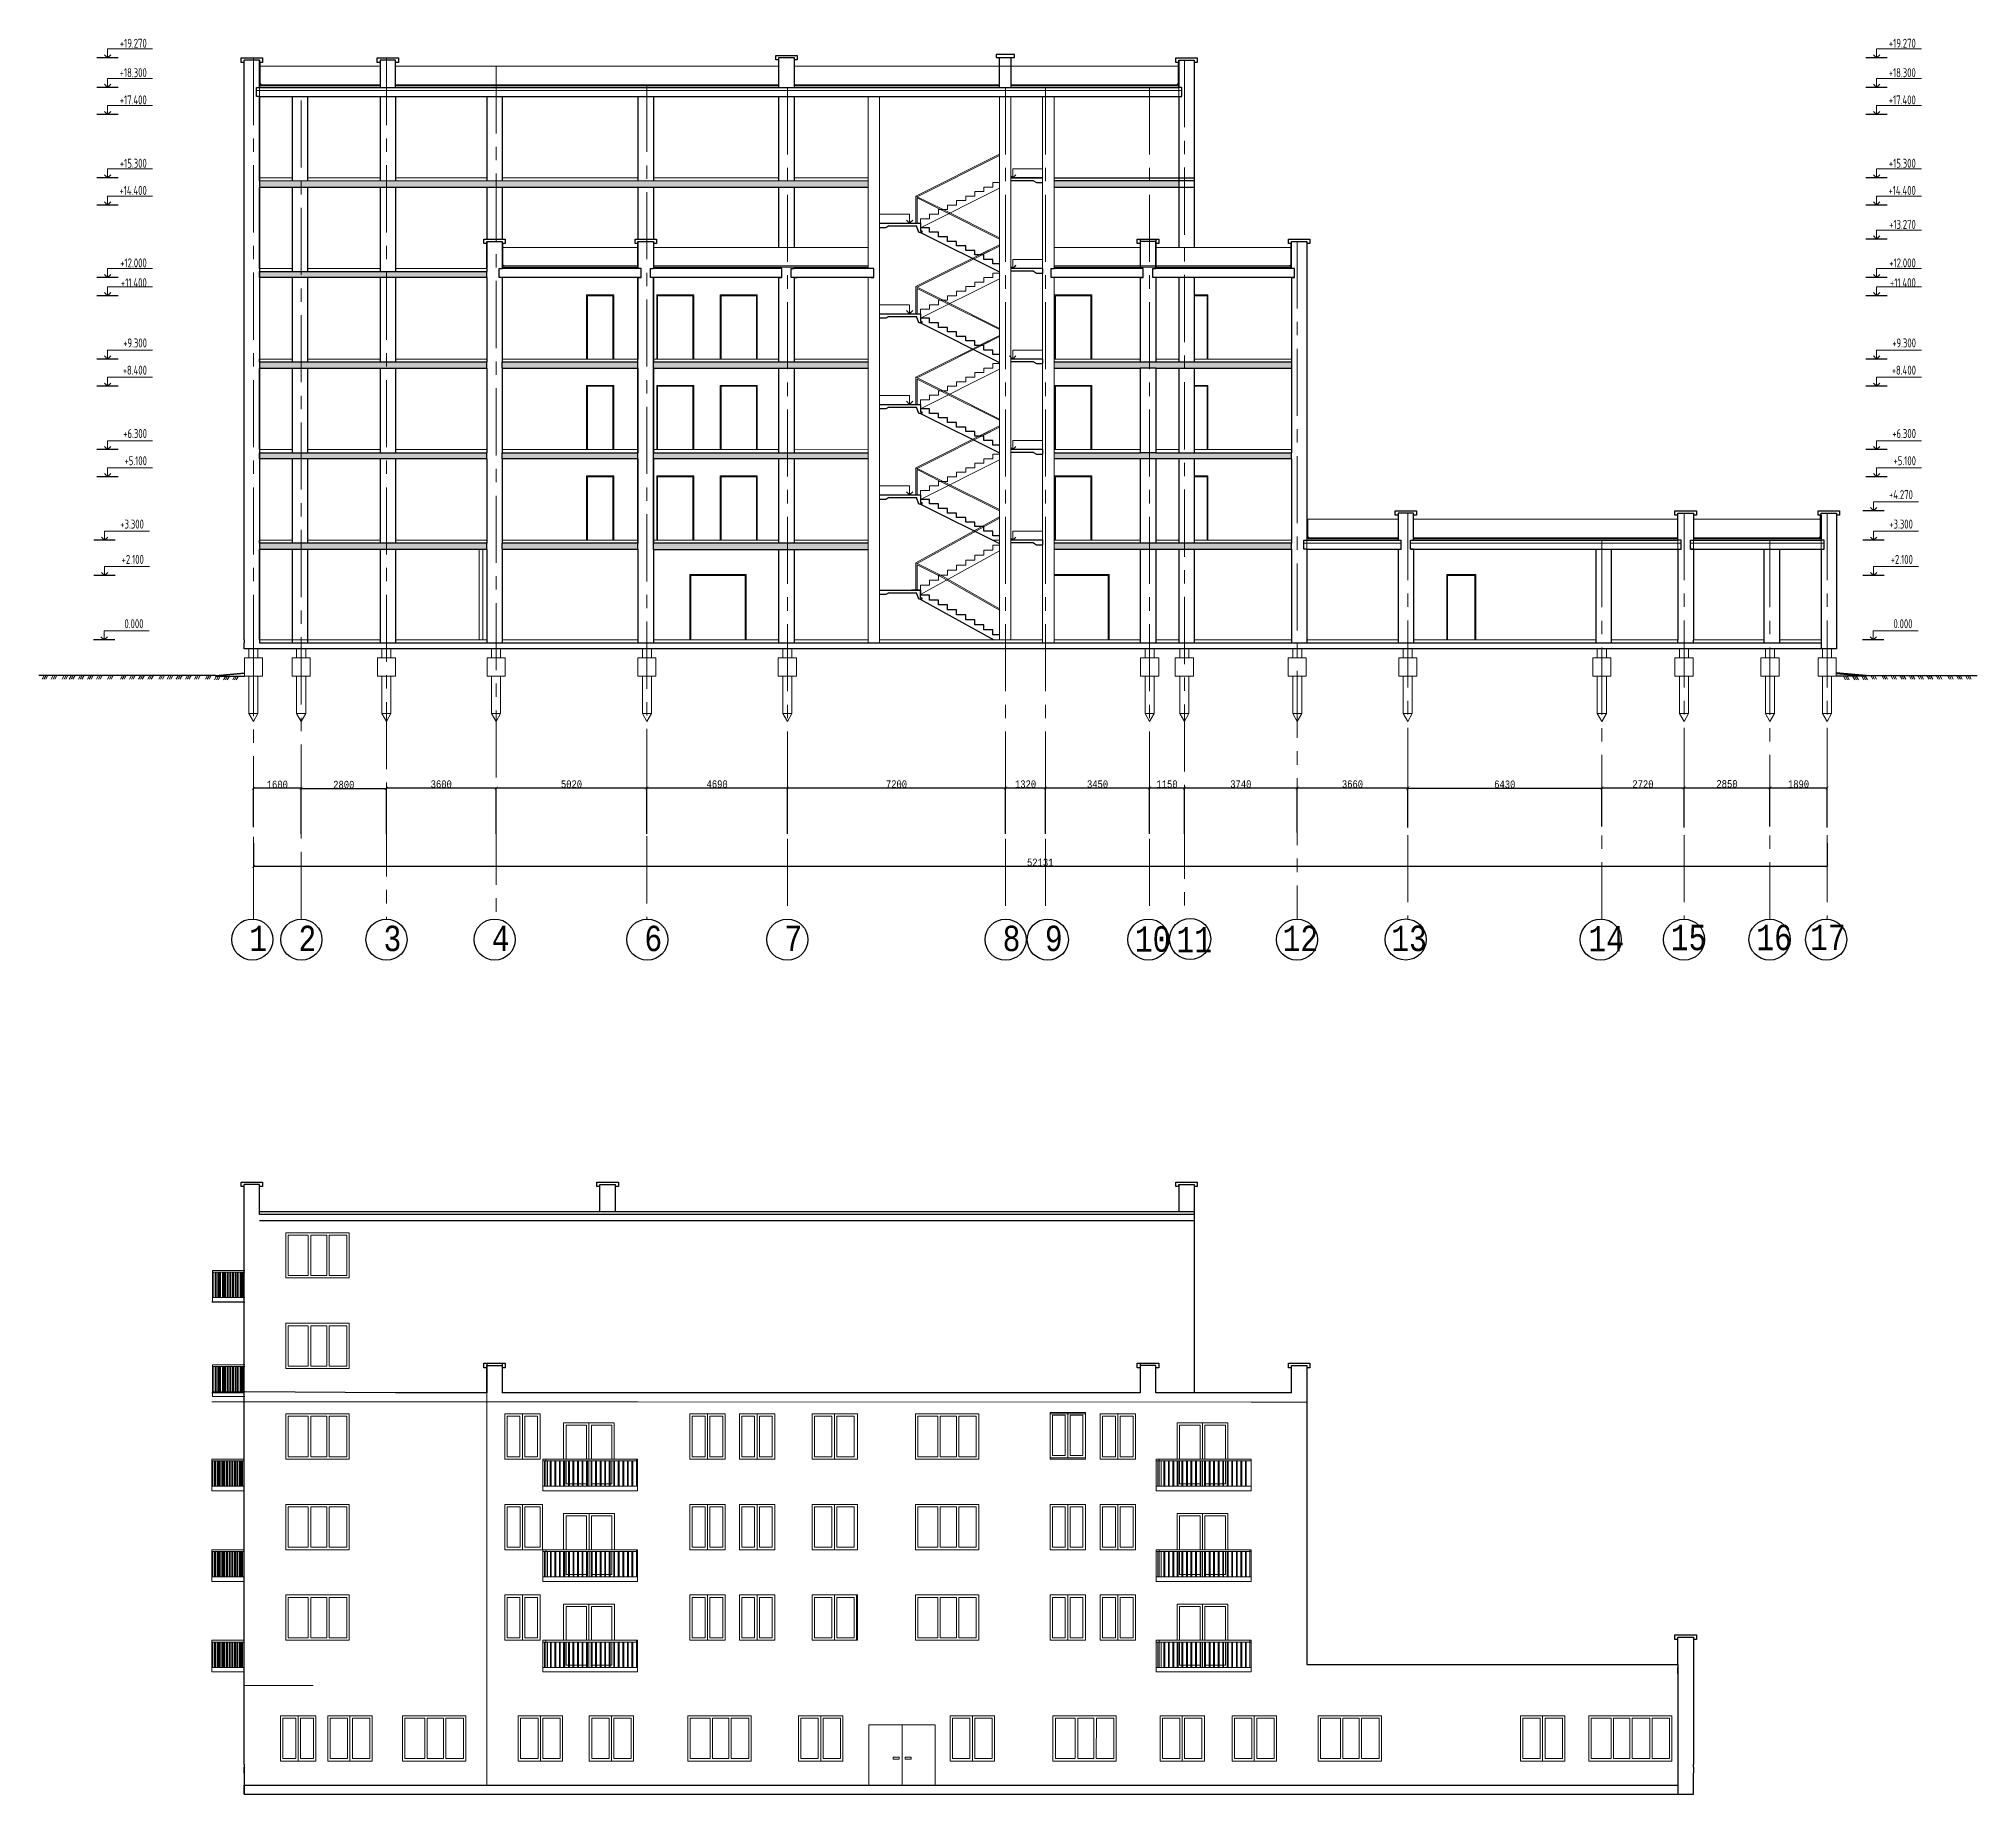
# Model space of a CAD drawing. Header units: millimetres. Extents: x -689206 to 4969298, y -1019800 to 703299.
# Drawn here: x 47964 to 112180, y -747291 to -689144 of the extents above; entities that cross this region are included whole.
import ezdxf

# ---------------------------------------------------------------- set-up
doc = ezdxf.new("R2010")
doc.units = ezdxf.units.MM
doc.linetypes.add('осеваяX2', pattern=[101.6, 63.5, -12.7, 12.7, -12.7])
doc.layers.add('РАЗМЕРЫ', color=7, linetype='Continuous', lineweight=9)
doc.layers.add('стены', color=7, linetype='Continuous', lineweight=20)
for name, color, linetype in [('разрез1-1', 7, 'Continuous'), ('разрез2-2', 7, 'Continuous'), ('сетка', 104, 'Continuous'), ('фасад1', 7, 'Continuous')]:
    doc.layers.add(name, color=color, linetype=linetype)
doc.styles.add('Аннотативный', font='isocteur.ttf', dxfattribs={"width": 0.7, "height": 250})
doc.dimstyles.new('Аннотативный', dxfattribs={"dimscale": 0, "dimtxt": 250, "dimasz": 100, "dimexe": 1.25, "dimexo": 0.625, "dimtad": 1, "dimdec": 0, "dimtxsty": 'Аннотативный', "dimblk": 'ARCHTICK', "dimcen": 2.5, "dimadec": 0, "dimazin": 0, "dimtfac": 1, "dimtdec": 0, "dimtmove": 0, "dimatfit": 3, "dimfxl": 1, "dimarcsym": 0})
pattern_1 = [(45, (0, -153604.33), (33.6759605, 123.478522), [158.75, -31.75, 0, -31.75])]

msp = doc.modelspace()

# ---------------------------------------------------------------- texts
at = {"layer": 'РАЗМЕРЫ', "lineweight": 5, "ltscale": 35, "width": 7009.377, "attachment_point": 1, "style": 'Аннотативный'}
for s, insert, char_height in [('1', (54938.6, -718521.7), 841.3), ('2', (56566, -718522.7), 841.3), ('3', (59384.1, -718522.7), 841.3), ('4', (62968.3, -718521.1), 841.3), ('6', (68025.7, -718522.6), 841.3), ('7', (72662.9, -718522.7), 841.3), ('8', (79893.4, -718522.7), 841.3), ('9', (81292.2, -718521.2), 841.3), ('10', (84272.7, -718544.1), 841.28), ('11', (85651.9, -718561.2), 841.28), ('12', (89167.4, -718522.7), 841.28), ('13', (92767.1, -718519.5), 841.28), ('14', (99299.8, -718529.3), 841.28), ('15', (102026.2, -718491.8), 841.28), ('16', (104859.9, -718491.6), 841.28), ('17', (106642.8, -718482.7), 841.28)]:
    msp.add_mtext(s, dxfattribs=dict(at, insert=insert, char_height=char_height))
at = {"layer": 'разрез1-1', "lineweight": 30, "char_height": 297.819, "width": 1508.774, "attachment_point": 3, "style": 'Аннотативный'}
for s, insert in [('{\\fISOCPEUR|b0|i0|c204|p34;+19.270\\fISOCPEUR|b0|i0|c0|p34; }', (51541.1, -689144)), ('{\\fISOCPEUR|b0|i0|c204|p34;+19.270\\fISOCPEUR|b0|i0|c0|p34; }', (110144.5, -689144)), ('{\\fISOCPEUR|b0|i0|c204|p34;+18.300\\fISOCPEUR|b0|i0|c0|p34; }', (51541.1, -690119)), ('{\\fISOCPEUR|b0|i0|c204|p34;+18.300\\fISOCPEUR|b0|i0|c0|p34; }', (110144.5, -690119)), ('{\\fISOCPEUR|b0|i0|c204|p34;+17.400\\fISOCPEUR|b0|i0|c0|p34; }', (51541.1, -691019)), ('{\\fISOCPEUR|b0|i0|c204|p34;+17.400\\fISOCPEUR|b0|i0|c0|p34; }', (110144.5, -691019)), ('{\\fISOCPEUR|b0|i0|c204|p34;+15.300\\fISOCPEUR|b0|i0|c0|p34; }', (51541.1, -693119)), ('{\\fISOCPEUR|b0|i0|c204|p34;+15.300\\fISOCPEUR|b0|i0|c0|p34; }', (110144.5, -693119)), ('{\\fISOCPEUR|b0|i0|c204|p34;+14.400\\fISOCPEUR|b0|i0|c0|p34; }', (51541.1, -694019)), ('{\\fISOCPEUR|b0|i0|c204|p34;+14.400\\fISOCPEUR|b0|i0|c0|p34; }', (110144.5, -694019)), ('{\\fISOCPEUR|b0|i0|c204|p34;+13.270\\fISOCPEUR|b0|i0|c0|p34; }', (110144.5, -695144)), ('{\\fISOCPEUR|b0|i0|c204|p34;+12.000\\fISOCPEUR|b0|i0|c0|p34; }', (51541.1, -696419)), ('{\\fISOCPEUR|b0|i0|c204|p34;+12.000\\fISOCPEUR|b0|i0|c0|p34; }', (110144.5, -696419)), ('{\\fISOCPEUR|b0|i0|c204|p34;+11.400\\fISOCPEUR|b0|i0|c0|p34; }', (51541.1, -697076.5)), ('{\\fISOCPEUR|b0|i0|c204|p34;+11.400\\fISOCPEUR|b0|i0|c0|p34; }', (110144.5, -697076.5)), ('{\\fISOCPEUR|b0|i0|c204|p34;+9.300\\fISOCPEUR|b0|i0|c0|p34; }', (51547.2, -699070.9)), ('{\\fISOCPEUR|b0|i0|c204|p34;+9.300\\fISOCPEUR|b0|i0|c0|p34; }', (110150.6, -699070.9)), ('{\\fISOCPEUR|b0|i0|c204|p34;+8.400\\fISOCPEUR|b0|i0|c0|p34; }', (51547.2, -699970.9)), ('{\\fISOCPEUR|b0|i0|c204|p34;+8.400\\fISOCPEUR|b0|i0|c0|p34; }', (110150.6, -699970.9)), ('{\\fISOCPEUR|b0|i0|c204|p34;+6.300\\fISOCPEUR|b0|i0|c0|p34; }', (51547.2, -702070.9)), ('{\\fISOCPEUR|b0|i0|c204|p34;+6.300\\fISOCPEUR|b0|i0|c0|p34; }', (110150.6, -702070.9)), ('{\\fISOCPEUR|b0|i0|c204|p34;+5.100\\fISOCPEUR|b0|i0|c0|p34; }', (51547.2, -702970.9)), ('{\\fISOCPEUR|b0|i0|c204|p34;+5.100\\fISOCPEUR|b0|i0|c0|p34; }', (110150.6, -702970.9)), ('{\\fISOCPEUR|b0|i0|c204|p34;+4.270\\fISOCPEUR|b0|i0|c0|p34; }', (110048.8, -704095.9)), ('{\\fISOCPEUR|b0|i0|c204|p34;+3.300\\fISOCPEUR|b0|i0|c0|p34; }', (51445.3, -705070.9)), ('{\\fISOCPEUR|b0|i0|c204|p34;+3.300\\fISOCPEUR|b0|i0|c0|p34; }', (110048.8, -705070.9)), ('{\\fISOCPEUR|b0|i0|c204|p34;+2.100\\fISOCPEUR|b0|i0|c0|p34; }', (51445.3, -706240.9)), ('{\\fISOCPEUR|b0|i0|c204|p34;+2.100\\fISOCPEUR|b0|i0|c0|p34; }', (110048.8, -706240.9)), ('{\\fISOCPEUR|b0|i0|c204|p34;0.000\\fISOCPEUR|b0|i0|c0|p34; }', (51433.7, -708370.9)), ('{\\fISOCPEUR|b0|i0|c204|p34;0.000\\fISOCPEUR|b0|i0|c0|p34; }', (110037.2, -708370.9))]:
    msp.add_mtext(s, dxfattribs=dict(at, insert=insert))

# ---------------------------------------------------------------- blocks, each defined once
blk = doc.blocks.new('_ArchTick')
at = {"color": 0, "linetype": 'ByBlock', "const_width": 0.15}
blk.add_lwpolyline([(-0.5, -0.5), (0.5, 0.5)], dxfattribs=at)
blk = doc.blocks.new('*D3258')
at = {"layer": 'Defpoints', "color": 0, "lineweight": 5, "ltscale": 35, "transparency": 16777216}
for p in [(55075, -713970), (55075, -715257), (56656, -715257)]:
    blk.add_point(p, dxfattribs=at)
at = {"layer": 'РАЗМЕРЫ', "color": 0, "lineweight": -2, "ltscale": 35, "transparency": 16777216}
for p, q in [((55075, -715256), (55075, -713969)), ((56656, -713970), (55075, -713970)), ((56656, -715256), (56656, -713969))]:
    blk.add_line(p, q, dxfattribs=at)
at = {"layer": 'РАЗМЕРЫ', "color": 0, "lineweight": -2, "ltscale": 35, "transparency": 16777216, "xscale": 100, "yscale": 100, "zscale": 100, "rotation": 180}
blk.add_blockref('_ArchTick', (55075, -713970), dxfattribs=at)
at = {"layer": 'РАЗМЕРЫ', "color": 0, "lineweight": -2, "ltscale": 35, "transparency": 16777216, "xscale": 100, "yscale": 100, "zscale": 100}
blk.add_blockref('_ArchTick', (56656, -713970), dxfattribs=at)
at = {"layer": 'РАЗМЕРЫ', "color": 0, "lineweight": 5, "ltscale": 35, "transparency": 16777216, "insert": (55865, -713845), "char_height": 250, "attachment_point": 5, "style": 'Аннотативный'}
blk.add_mtext('1600', dxfattribs=at)
blk = doc.blocks.new('*D3259')
at = {"layer": 'Defpoints', "color": 0, "lineweight": 5, "ltscale": 35, "transparency": 16777216}
for p in [(59480, -713977), (56656, -715478), (59480, -715478)]:
    blk.add_point(p, dxfattribs=at)
at = {"layer": 'РАЗМЕРЫ', "color": 0, "lineweight": -2, "ltscale": 35, "transparency": 16777216}
for p, q in [((56656, -715477), (56656, -713976)), ((56656, -713977), (59480, -713977)), ((59480, -715477), (59480, -713976))]:
    blk.add_line(p, q, dxfattribs=at)
at = {"layer": 'РАЗМЕРЫ', "color": 0, "lineweight": -2, "ltscale": 35, "transparency": 16777216, "xscale": 100, "yscale": 100, "zscale": 100, "rotation": 180}
blk.add_blockref('_ArchTick', (56656, -713977), dxfattribs=at)
at = {"layer": 'РАЗМЕРЫ', "color": 0, "lineweight": -2, "ltscale": 35, "transparency": 16777216, "xscale": 100, "yscale": 100, "zscale": 100}
blk.add_blockref('_ArchTick', (59480, -713977), dxfattribs=at)
at = {"layer": 'РАЗМЕРЫ', "color": 0, "lineweight": 5, "ltscale": 35, "transparency": 16777216, "insert": (58068, -713851), "char_height": 250, "attachment_point": 5, "style": 'Аннотативный'}
blk.add_mtext('2800', dxfattribs=at)
blk = doc.blocks.new('*D3260')
at = {"layer": 'Defpoints', "color": 0, "lineweight": 5, "ltscale": 35, "transparency": 16777216}
for p in [(59480, -713961), (63114, -713961), (63114, -715481)]:
    blk.add_point(p, dxfattribs=at)
at = {"layer": 'РАЗМЕРЫ', "color": 0, "lineweight": -2, "ltscale": 35, "transparency": 16777216}
for p, q in [((59480, -713960), (59480, -713960)), ((59480, -713961), (63114, -713961)), ((63114, -715480), (63114, -713960))]:
    blk.add_line(p, q, dxfattribs=at)
at = {"layer": 'РАЗМЕРЫ', "color": 0, "lineweight": -2, "ltscale": 35, "transparency": 16777216, "xscale": 100, "yscale": 100, "zscale": 100, "rotation": 180}
blk.add_blockref('_ArchTick', (59480, -713961), dxfattribs=at)
at = {"layer": 'РАЗМЕРЫ', "color": 0, "lineweight": -2, "ltscale": 35, "transparency": 16777216, "xscale": 100, "yscale": 100, "zscale": 100}
blk.add_blockref('_ArchTick', (63114, -713961), dxfattribs=at)
at = {"layer": 'РАЗМЕРЫ', "color": 0, "lineweight": 5, "ltscale": 35, "transparency": 16777216, "insert": (61297, -713835), "char_height": 250, "attachment_point": 5, "style": 'Аннотативный'}
blk.add_mtext('3600', dxfattribs=at)
blk = doc.blocks.new('*D3261')
at = {"layer": 'Defpoints', "color": 0, "lineweight": 5, "ltscale": 35, "transparency": 16777216}
for p in [(63114, -713961), (68110, -713961), (68110, -715477)]:
    blk.add_point(p, dxfattribs=at)
at = {"layer": 'РАЗМЕРЫ', "color": 0, "lineweight": -2, "ltscale": 35, "transparency": 16777216}
for p, q in [((63114, -713960), (63114, -713960)), ((63114, -713961), (68110, -713961)), ((68110, -715476), (68110, -713960))]:
    blk.add_line(p, q, dxfattribs=at)
at = {"layer": 'РАЗМЕРЫ', "color": 0, "lineweight": -2, "ltscale": 35, "transparency": 16777216, "xscale": 100, "yscale": 100, "zscale": 100, "rotation": 180}
blk.add_blockref('_ArchTick', (63114, -713961), dxfattribs=at)
at = {"layer": 'РАЗМЕРЫ', "color": 0, "lineweight": -2, "ltscale": 35, "transparency": 16777216, "xscale": 100, "yscale": 100, "zscale": 100}
blk.add_blockref('_ArchTick', (68110, -713961), dxfattribs=at)
at = {"layer": 'РАЗМЕРЫ', "color": 0, "lineweight": 5, "ltscale": 35, "transparency": 16777216, "insert": (65612, -713835), "char_height": 250, "attachment_point": 5, "style": 'Аннотативный'}
blk.add_mtext('5020', dxfattribs=at)
blk = doc.blocks.new('*D3262')
at = {"layer": 'Defpoints', "color": 0, "lineweight": 5, "ltscale": 35, "transparency": 16777216}
for p in [(68110, -713961), (72762, -713961), (72762, -715476)]:
    blk.add_point(p, dxfattribs=at)
at = {"layer": 'РАЗМЕРЫ', "color": 0, "lineweight": -2, "ltscale": 35, "transparency": 16777216}
for p, q in [((68110, -713960), (68110, -713960)), ((68110, -713961), (72762, -713961)), ((72762, -715476), (72762, -713960))]:
    blk.add_line(p, q, dxfattribs=at)
at = {"layer": 'РАЗМЕРЫ', "color": 0, "lineweight": -2, "ltscale": 35, "transparency": 16777216, "xscale": 100, "yscale": 100, "zscale": 100, "rotation": 180}
blk.add_blockref('_ArchTick', (68110, -713961), dxfattribs=at)
at = {"layer": 'РАЗМЕРЫ', "color": 0, "lineweight": -2, "ltscale": 35, "transparency": 16777216, "xscale": 100, "yscale": 100, "zscale": 100}
blk.add_blockref('_ArchTick', (72762, -713961), dxfattribs=at)
at = {"layer": 'РАЗМЕРЫ', "color": 0, "lineweight": 5, "ltscale": 35, "transparency": 16777216, "insert": (70436, -713835), "char_height": 250, "attachment_point": 5, "style": 'Аннотативный'}
blk.add_mtext('4690', dxfattribs=at)
blk = doc.blocks.new('*D3263')
at = {"layer": 'Defpoints', "color": 0, "lineweight": 5, "ltscale": 35, "transparency": 16777216}
for p in [(72762, -713961), (79994, -713961), (79994, -715476)]:
    blk.add_point(p, dxfattribs=at)
at = {"layer": 'РАЗМЕРЫ', "color": 0, "lineweight": -2, "ltscale": 35, "transparency": 16777216}
for p, q in [((72762, -713960), (72762, -713960)), ((72762, -713961), (79994, -713961)), ((79994, -715476), (79994, -713960))]:
    blk.add_line(p, q, dxfattribs=at)
at = {"layer": 'РАЗМЕРЫ', "color": 0, "lineweight": -2, "ltscale": 35, "transparency": 16777216, "xscale": 100, "yscale": 100, "zscale": 100, "rotation": 180}
blk.add_blockref('_ArchTick', (72762, -713961), dxfattribs=at)
at = {"layer": 'РАЗМЕРЫ', "color": 0, "lineweight": -2, "ltscale": 35, "transparency": 16777216, "xscale": 100, "yscale": 100, "zscale": 100}
blk.add_blockref('_ArchTick', (79994, -713961), dxfattribs=at)
at = {"layer": 'РАЗМЕРЫ', "color": 0, "lineweight": 5, "ltscale": 35, "transparency": 16777216, "insert": (76378, -713835), "char_height": 250, "attachment_point": 5, "style": 'Аннотативный'}
blk.add_mtext('7200', dxfattribs=at)
blk = doc.blocks.new('*D3264')
at = {"layer": 'Defpoints', "color": 0, "lineweight": 5, "ltscale": 35, "transparency": 16777216}
for p in [(79994, -713961), (81314, -713961), (81314, -715476)]:
    blk.add_point(p, dxfattribs=at)
at = {"layer": 'РАЗМЕРЫ', "color": 0, "lineweight": -2, "ltscale": 35, "transparency": 16777216}
for p, q in [((79994, -713960), (79994, -713960)), ((79994, -713961), (81314, -713961)), ((81314, -715476), (81314, -713960))]:
    blk.add_line(p, q, dxfattribs=at)
at = {"layer": 'РАЗМЕРЫ', "color": 0, "lineweight": -2, "ltscale": 35, "transparency": 16777216, "xscale": 100, "yscale": 100, "zscale": 100, "rotation": 180}
blk.add_blockref('_ArchTick', (79994, -713961), dxfattribs=at)
at = {"layer": 'РАЗМЕРЫ', "color": 0, "lineweight": -2, "ltscale": 35, "transparency": 16777216, "xscale": 100, "yscale": 100, "zscale": 100}
blk.add_blockref('_ArchTick', (81314, -713961), dxfattribs=at)
at = {"layer": 'РАЗМЕРЫ', "color": 0, "lineweight": 5, "ltscale": 35, "transparency": 16777216, "insert": (80654, -713835), "char_height": 250, "attachment_point": 5, "style": 'Аннотативный'}
blk.add_mtext('1320', dxfattribs=at)
blk = doc.blocks.new('*D3265')
at = {"layer": 'Defpoints', "color": 0, "lineweight": 5, "ltscale": 35, "transparency": 16777216}
for p in [(81314, -713961), (84764, -713961), (84764, -715476)]:
    blk.add_point(p, dxfattribs=at)
at = {"layer": 'РАЗМЕРЫ', "color": 0, "lineweight": -2, "ltscale": 35, "transparency": 16777216}
for p, q in [((81314, -713960), (81314, -713960)), ((81314, -713961), (84764, -713961)), ((84764, -715476), (84764, -713960))]:
    blk.add_line(p, q, dxfattribs=at)
at = {"layer": 'РАЗМЕРЫ', "color": 0, "lineweight": -2, "ltscale": 35, "transparency": 16777216, "xscale": 100, "yscale": 100, "zscale": 100, "rotation": 180}
blk.add_blockref('_ArchTick', (81314, -713961), dxfattribs=at)
at = {"layer": 'РАЗМЕРЫ', "color": 0, "lineweight": -2, "ltscale": 35, "transparency": 16777216, "xscale": 100, "yscale": 100, "zscale": 100}
blk.add_blockref('_ArchTick', (84764, -713961), dxfattribs=at)
at = {"layer": 'РАЗМЕРЫ', "color": 0, "lineweight": 5, "ltscale": 35, "transparency": 16777216, "insert": (83039, -713835), "char_height": 250, "attachment_point": 5, "style": 'Аннотативный'}
blk.add_mtext('3450', dxfattribs=at)
blk = doc.blocks.new('*D3266')
at = {"layer": 'Defpoints', "color": 0, "lineweight": 5, "ltscale": 35, "transparency": 16777216}
for p in [(84764, -713961), (85914, -713961), (85914, -715482)]:
    blk.add_point(p, dxfattribs=at)
at = {"layer": 'РАЗМЕРЫ', "color": 0, "lineweight": -2, "ltscale": 35, "transparency": 16777216}
for p, q in [((84764, -713960), (84764, -713960)), ((84764, -713961), (85914, -713961)), ((85914, -715481), (85914, -713960))]:
    blk.add_line(p, q, dxfattribs=at)
at = {"layer": 'РАЗМЕРЫ', "color": 0, "lineweight": -2, "ltscale": 35, "transparency": 16777216, "xscale": 100, "yscale": 100, "zscale": 100, "rotation": 180}
blk.add_blockref('_ArchTick', (84764, -713961), dxfattribs=at)
at = {"layer": 'РАЗМЕРЫ', "color": 0, "lineweight": -2, "ltscale": 35, "transparency": 16777216, "xscale": 100, "yscale": 100, "zscale": 100}
blk.add_blockref('_ArchTick', (85914, -713961), dxfattribs=at)
at = {"layer": 'РАЗМЕРЫ', "color": 0, "lineweight": 5, "ltscale": 35, "transparency": 16777216, "insert": (85339, -713835), "char_height": 250, "attachment_point": 5, "style": 'Аннотативный'}
blk.add_mtext('1150', dxfattribs=at)
blk = doc.blocks.new('*D3267')
at = {"layer": 'Defpoints', "color": 0, "lineweight": 5, "ltscale": 35, "transparency": 16777216}
for p in [(85914, -713961), (89654, -713961), (89654, -715434)]:
    blk.add_point(p, dxfattribs=at)
at = {"layer": 'РАЗМЕРЫ', "color": 0, "lineweight": -2, "ltscale": 35, "transparency": 16777216}
for p, q in [((85914, -713960), (85914, -713960)), ((85914, -713961), (89654, -713961)), ((89654, -715433), (89654, -713960))]:
    blk.add_line(p, q, dxfattribs=at)
at = {"layer": 'РАЗМЕРЫ', "color": 0, "lineweight": -2, "ltscale": 35, "transparency": 16777216, "xscale": 100, "yscale": 100, "zscale": 100, "rotation": 180}
blk.add_blockref('_ArchTick', (85914, -713961), dxfattribs=at)
at = {"layer": 'РАЗМЕРЫ', "color": 0, "lineweight": -2, "ltscale": 35, "transparency": 16777216, "xscale": 100, "yscale": 100, "zscale": 100}
blk.add_blockref('_ArchTick', (89654, -713961), dxfattribs=at)
at = {"layer": 'РАЗМЕРЫ', "color": 0, "lineweight": 5, "ltscale": 35, "transparency": 16777216, "insert": (87784, -713835), "char_height": 250, "attachment_point": 5, "style": 'Аннотативный'}
blk.add_mtext('3740', dxfattribs=at)
blk = doc.blocks.new('*D3268')
at = {"layer": 'Defpoints', "color": 0, "lineweight": 5, "ltscale": 35, "transparency": 16777216}
for p in [(89654, -713961), (93314, -713961), (93314, -715268)]:
    blk.add_point(p, dxfattribs=at)
at = {"layer": 'РАЗМЕРЫ', "color": 0, "lineweight": -2, "ltscale": 35, "transparency": 16777216}
for p, q in [((89654, -713960), (89654, -713960)), ((89654, -713961), (93314, -713961)), ((93314, -715268), (93314, -713960))]:
    blk.add_line(p, q, dxfattribs=at)
at = {"layer": 'РАЗМЕРЫ', "color": 0, "lineweight": -2, "ltscale": 35, "transparency": 16777216, "xscale": 100, "yscale": 100, "zscale": 100, "rotation": 180}
blk.add_blockref('_ArchTick', (89654, -713961), dxfattribs=at)
at = {"layer": 'РАЗМЕРЫ', "color": 0, "lineweight": -2, "ltscale": 35, "transparency": 16777216, "xscale": 100, "yscale": 100, "zscale": 100}
blk.add_blockref('_ArchTick', (93314, -713961), dxfattribs=at)
at = {"layer": 'РАЗМЕРЫ', "color": 0, "lineweight": 5, "ltscale": 35, "transparency": 16777216, "insert": (91484, -713835), "char_height": 250, "attachment_point": 5, "style": 'Аннотативный'}
blk.add_mtext('3660', dxfattribs=at)
blk = doc.blocks.new('*D3269')
at = {"layer": 'Defpoints', "color": 0, "lineweight": 5, "ltscale": 35, "transparency": 16777216}
for p in [(93314, -713960), (99744, -713965), (99744, -715235)]:
    blk.add_point(p, dxfattribs=at)
at = {"layer": 'РАЗМЕРЫ', "color": 0, "lineweight": -2, "ltscale": 35, "transparency": 16777216}
for p, q in [((93314, -713960), (93314, -713967)), ((93314, -713965), (99744, -713965)), ((99744, -715235), (99744, -713964))]:
    blk.add_line(p, q, dxfattribs=at)
at = {"layer": 'РАЗМЕРЫ', "color": 0, "lineweight": -2, "ltscale": 35, "transparency": 16777216, "xscale": 100, "yscale": 100, "zscale": 100, "rotation": 180}
blk.add_blockref('_ArchTick', (93314, -713965), dxfattribs=at)
at = {"layer": 'РАЗМЕРЫ', "color": 0, "lineweight": -2, "ltscale": 35, "transparency": 16777216, "xscale": 100, "yscale": 100, "zscale": 100}
blk.add_blockref('_ArchTick', (99744, -713965), dxfattribs=at)
at = {"layer": 'РАЗМЕРЫ', "color": 0, "lineweight": 5, "ltscale": 35, "transparency": 16777216, "insert": (96529, -713840), "char_height": 250, "attachment_point": 5, "style": 'Аннотативный'}
blk.add_mtext('6430', dxfattribs=at)
blk = doc.blocks.new('*D3270')
at = {"layer": 'Defpoints', "color": 0, "lineweight": 5, "ltscale": 35, "transparency": 16777216}
for p in [(99744, -713960), (102466, -713960), (102466, -715267)]:
    blk.add_point(p, dxfattribs=at)
at = {"layer": 'РАЗМЕРЫ', "color": 0, "lineweight": -2, "ltscale": 35, "transparency": 16777216}
for p, q in [((99744, -713960), (99744, -713961)), ((99744, -713960), (102466, -713960)), ((102466, -715266), (102466, -713959))]:
    blk.add_line(p, q, dxfattribs=at)
at = {"layer": 'РАЗМЕРЫ', "color": 0, "lineweight": -2, "ltscale": 35, "transparency": 16777216, "xscale": 100, "yscale": 100, "zscale": 100, "rotation": 180}
blk.add_blockref('_ArchTick', (99744, -713960), dxfattribs=at)
at = {"layer": 'РАЗМЕРЫ', "color": 0, "lineweight": -2, "ltscale": 35, "transparency": 16777216, "xscale": 100, "yscale": 100, "zscale": 100}
blk.add_blockref('_ArchTick', (102466, -713960), dxfattribs=at)
at = {"layer": 'РАЗМЕРЫ', "color": 0, "lineweight": 5, "ltscale": 35, "transparency": 16777216, "insert": (101105, -713834), "char_height": 250, "attachment_point": 5, "style": 'Аннотативный'}
blk.add_mtext('2720', dxfattribs=at)
blk = doc.blocks.new('*D3271')
at = {"layer": 'Defpoints', "color": 0, "lineweight": 5, "ltscale": 35, "transparency": 16777216}
for p in [(102466, -713960), (105314, -713952), (105314, -715235)]:
    blk.add_point(p, dxfattribs=at)
at = {"layer": 'РАЗМЕРЫ', "color": 0, "lineweight": -2, "ltscale": 35, "transparency": 16777216}
for p, q in [((102466, -713959), (102466, -713951)), ((102466, -713952), (105314, -713952)), ((105314, -715235), (105314, -713951))]:
    blk.add_line(p, q, dxfattribs=at)
at = {"layer": 'РАЗМЕРЫ', "color": 0, "lineweight": -2, "ltscale": 35, "transparency": 16777216, "xscale": 100, "yscale": 100, "zscale": 100, "rotation": 180}
blk.add_blockref('_ArchTick', (102466, -713952), dxfattribs=at)
at = {"layer": 'РАЗМЕРЫ', "color": 0, "lineweight": -2, "ltscale": 35, "transparency": 16777216, "xscale": 100, "yscale": 100, "zscale": 100}
blk.add_blockref('_ArchTick', (105314, -713952), dxfattribs=at)
at = {"layer": 'РАЗМЕРЫ', "color": 0, "lineweight": 5, "ltscale": 35, "transparency": 16777216, "insert": (103890, -713827), "char_height": 250, "attachment_point": 5, "style": 'Аннотативный'}
blk.add_mtext('2850', dxfattribs=at)
blk = doc.blocks.new('*D3272')
at = {"layer": 'Defpoints', "color": 0, "lineweight": 5, "ltscale": 35, "transparency": 16777216}
for p in [(105314, -713959), (107206, -713959), (107206, -715266)]:
    blk.add_point(p, dxfattribs=at)
at = {"layer": 'РАЗМЕРЫ', "color": 0, "lineweight": -2, "ltscale": 35, "transparency": 16777216}
for p, q in [((105314, -713959), (105314, -713960)), ((105314, -713959), (107206, -713959)), ((107206, -715265), (107206, -713957))]:
    blk.add_line(p, q, dxfattribs=at)
at = {"layer": 'РАЗМЕРЫ', "color": 0, "lineweight": -2, "ltscale": 35, "transparency": 16777216, "xscale": 100, "yscale": 100, "zscale": 100, "rotation": 180}
blk.add_blockref('_ArchTick', (105314, -713959), dxfattribs=at)
at = {"layer": 'РАЗМЕРЫ', "color": 0, "lineweight": -2, "ltscale": 35, "transparency": 16777216, "xscale": 100, "yscale": 100, "zscale": 100}
blk.add_blockref('_ArchTick', (107206, -713959), dxfattribs=at)
at = {"layer": 'РАЗМЕРЫ', "color": 0, "lineweight": 5, "ltscale": 35, "transparency": 16777216, "insert": (106260, -713833), "char_height": 250, "attachment_point": 5, "style": 'Аннотативный'}
blk.add_mtext('1890', dxfattribs=at)
blk = doc.blocks.new('*D3273')
at = {"layer": 'Defpoints', "color": 0, "lineweight": 5, "ltscale": 35, "transparency": 16777216}
for p in [(55075, -715792), (107206, -715792), (107206, -716553)]:
    blk.add_point(p, dxfattribs=at)
at = {"layer": 'РАЗМЕРЫ', "color": 0, "lineweight": -2, "ltscale": 35, "transparency": 16777216}
for p, q in [((55075, -715792), (55075, -716554)), ((107206, -715792), (107206, -716554)), ((55075, -716553), (107206, -716553))]:
    blk.add_line(p, q, dxfattribs=at)
at = {"layer": 'РАЗМЕРЫ', "color": 0, "lineweight": -2, "ltscale": 35, "transparency": 16777216, "xscale": 100, "yscale": 100, "zscale": 100, "rotation": 180}
blk.add_blockref('_ArchTick', (55075, -716553), dxfattribs=at)
at = {"layer": 'РАЗМЕРЫ', "color": 0, "lineweight": -2, "ltscale": 35, "transparency": 16777216, "xscale": 100, "yscale": 100, "zscale": 100}
blk.add_blockref('_ArchTick', (107206, -716553), dxfattribs=at)
at = {"layer": 'РАЗМЕРЫ', "color": 0, "lineweight": 5, "ltscale": 35, "transparency": 16777216, "insert": (81140, -716427), "char_height": 250, "attachment_point": 5, "style": 'Аннотативный'}
blk.add_mtext('52131', dxfattribs=at)

# ---------------------------------------------------------------- dimensions: what is measured, and where the dimension line sits
at = {"layer": 'РАЗМЕРЫ', "lineweight": 5, "ltscale": 35}
for base, p1, p2, text, picture, middle in [((55074.8, -713970.2), (56655.7, -715256.9), (55074.8, -715256.9), '1600', '*D3258', (55865.3, -713970.2)), ((59479.8, -713976.8), (56655.7, -715477.5), (59479.8, -715477.5), '2800', '*D3259', (58067.8, -713976.8)), ((105314.2, -713952.1), (102466.5, -713959.8), (105314.2, -715235.4), '2850', '*D3271', (103890.3, -713952.1))]:
    dim = msp.add_linear_dim(base=base, p1=p1, p2=p2, text=text, dimstyle='Аннотативный', dxfattribs=at)
    dim.commit()
    dim.dimension.update_dxf_attribs({"geometry": picture, "text_midpoint": middle, "dimtype": 160})
for base, p1, p2, text, picture, middle in [((63114.2, -713961), (59479.8, -713961), (63114.2, -715480.8), '3600', '*D3260', (61297, -713835.4)), ((68110.3, -713961), (63114.2, -713961), (68110.3, -715476.8), '5020', '*D3261', (65612.2, -713835.4)), ((72761.6, -713961), (68110.3, -713961), (72761.6, -715476.2), '4690', '*D3262', (70435.9, -713835.4)), ((79994.2, -713961), (72761.6, -713961), (79994.2, -715476.2), '7200', '*D3263', (76377.9, -713835.4)), ((102466.5, -713959.8), (99744, -713959.8), (102466.5, -715267), '2720', '*D3270', (101105.3, -713834.1)), ((107205.7, -713958.5), (105314.2, -713958.5), (107205.7, -715265.6), '1890', '*D3272', (106259.9, -713832.9))]:
    dim = msp.add_linear_dim(base=base, p1=p1, p2=p2, text=text, dimstyle='Аннотативный', dxfattribs=at)
    dim.commit()
    dim.dimension.update_dxf_attribs({"geometry": picture, "text_midpoint": middle})
for base, p1, p2, picture, middle in [((81314.2, -713961), (79994.2, -713961), (81314.2, -715476.2), '*D3264', (80654.2, -713835.4)), ((84764.2, -713961), (81314.2, -713961), (84764.2, -715476.2), '*D3265', (83039.2, -713835.4)), ((85913.9, -713961), (84764.2, -713961), (85913.9, -715482), '*D3266', (85339.1, -713835.4)), ((89654.3, -713961), (85913.9, -713961), (89654.3, -715433.6), '*D3267', (87784.1, -713835.4)), ((93314.2, -713961), (89654.3, -713961), (93314.2, -715268.5), '*D3268', (91484.2, -713835.4))]:
    dim = msp.add_linear_dim(base=base, p1=p1, p2=p2, dimstyle='Аннотативный', dxfattribs=at)
    dim.commit()
    dim.dimension.update_dxf_attribs({"geometry": picture, "text_midpoint": middle})
for base, p1, p2, picture, middle in [((99744, -713965.3), (93314.2, -713959.8), (99744, -715235.4), '*D3269', (96529.1, -713965.3)), ((107205.7, -716553.1), (55074.8, -715791.7), (107205.7, -715791.7), '*D3273', (81140.2, -716553.1))]:
    dim = msp.add_linear_dim(base=base, p1=p1, p2=p2, dimstyle='Аннотативный', dxfattribs=at)
    dim.commit()
    dim.dimension.update_dxf_attribs({"geometry": picture, "text_midpoint": middle, "dimtype": 160})

# ---------------------------------------------------------------- hatches: boundary and pattern name
at = {"layer": 'РАЗМЕРЫ', "lineweight": 15, "ltscale": 35}
h = msp.add_hatch(dxfattribs=at)
h.set_pattern_fill('ANSI36', color=256, scale=20)
h.set_pattern_definition(pattern_1)
h.paths.add_polyline_path([(62804.2, -696854.3), (55274.8, -696854.3), (55274.8, -697054.3), (62804.2, -697054.3)])
h.paths.add_polyline_path([(75439.7, -693857.1), (55274.8, -693854.3), (55274.8, -694054.3), (75439.7, -694054.3)])
h.paths.add_polyline_path([(85731.6, -693854.3), (81599.7, -693854.3), (81599.7, -694054.3), (85731.6, -694054.3)])
at = {"layer": 'РАЗМЕРЫ', "lineweight": 25, "ltscale": 35}
h = msp.add_hatch(dxfattribs=at)
h.set_pattern_fill('ANSI36', color=256, scale=20)
h.set_pattern_definition(pattern_1)
h.paths.add_polyline_path([(62804.2, -705854.6), (55274.8, -705854.3), (55274.8, -706054.3), (62804.2, -706055.2), (62804.2, -706054.3)])
h.paths.add_polyline_path([(67814.2, -705854.8), (63314.2, -705854.6), (63314.2, -706054.3), (63314.2, -706055.2), (67814.2, -706055.7)])
h.paths.add_polyline_path([(75439.7, -705855.1), (68332.2, -705854.8), (68332.2, -706055.8), (75439.7, -706056.6)])
h.paths.add_polyline_path([(75439.7, -702856.7), (68332.2, -702855.9), (68332.2, -703055.9), (75439.7, -703056.7)])
h.paths.add_polyline_path([(67814.2, -702855.8), (63314.2, -702855.3), (63314.2, -703055.3), (67814.2, -703055.8)])
h.paths.add_polyline_path([(62804.2, -702855.2), (55274.8, -702854.3), (55274.8, -703054.3), (62804.2, -703055.2), (62804.2, -703054.3)])
h.paths.add_polyline_path([(62804.2, -699855.3), (55274.8, -699854.3), (55274.8, -700054.3), (62804.2, -700054.3)])
h.paths.add_polyline_path([(67814.2, -699855.9), (63314.2, -699855.3), (63314.2, -700054.3), (67814.2, -700054.3)])
h.paths.add_polyline_path([(75439.7, -699856.8), (68332.2, -699856), (68332.2, -700054.3), (75439.7, -700054.3)])
h = msp.add_hatch(dxfattribs=at)
h.set_pattern_fill('ANSI36', color=256, scale=20)
h.set_pattern_definition(pattern_1)
h.paths.add_polyline_path([(89464.3, -699854.3), (84964.2, -699854.3), (84454.2, -699854.3), (81599.7, -699854.3), (81599.7, -700054.3), (84454.2, -700054.3), (84964.2, -700054.3), (89464.3, -700054.3)])
h.paths.add_polyline_path([(89464.3, -702854.3), (84964.2, -702854.3), (84454.2, -702854.3), (81599.7, -702854.3), (81599.7, -703054.3), (84454.2, -703054.3), (84964.2, -703054.3), (89464.3, -703054.3)])
h.paths.add_polyline_path([(89464.3, -705854.3), (84395.2, -705854.3), (81599.7, -705854.3), (81599.7, -706054.3), (84964.2, -706054.3), (89464.3, -706054.3)])

# ---------------------------------------------------------------- linework, layer by layer
at = {"layer": 'РАЗМЕРЫ', "linetype": 'осеваяX2', "lineweight": 30, "ltscale": 35}
for p, q in [((79724.7, -689669.3), (79674.7, -689669.3)), ((79674.7, -689669.3), (79674.7, -689769.3)), ((80284.7, -689669.3), (79724.7, -689669.3)), ((80284.7, -689769.3), (80284.7, -689669.3)), ((79674.7, -689769.3), (79724.7, -689769.3)), ((80234.7, -689769.3), (80284.7, -689769.3))]:
    msp.add_line(p, q, dxfattribs=at)
at = {"layer": 'РАЗМЕРЫ', "linetype": 'ByBlock', "lineweight": 30, "ltscale": 35}
for p, q in [((54664.8, -689854.3), (54664.8, -689779.3)), ((54664.8, -689779.3), (55274.8, -689779.3)), ((54664.8, -689929.3), (54664.8, -689854.3)), ((54764.8, -689929.3), (54664.8, -689929.3)), ((55274.8, -689779.3), (55374.8, -689779.3)), ((55374.8, -689929.3), (55274.8, -689929.3)), ((55374.8, -689779.3), (55374.8, -689929.3)), ((59174.8, -689854.3), (59174.8, -689779.3)), ((59174.8, -689779.3), (59784.8, -689779.3)), ((59174.8, -689929.3), (59174.8, -689854.3)), ((59274.8, -689929.3), (59174.8, -689929.3)), ((59784.8, -689779.3), (59884.8, -689779.3)), ((59884.8, -689929.3), (59784.8, -689929.3)), ((59884.8, -689779.3), (59884.8, -689929.3)), ((72376.9, -689769.3), (72376.9, -689694.3)), ((72376.9, -689694.3), (72986.9, -689694.3)), ((72376.9, -689844.3), (72376.9, -689769.3)), ((72476.9, -689844.3), (72376.9, -689844.3)), ((72986.9, -689694.3), (73086.9, -689694.3)), ((73086.9, -689844.3), (72986.9, -689844.3)), ((73086.9, -689694.3), (73086.9, -689844.3)), ((85631.6, -689854.3), (85631.6, -689779.3)), ((85631.6, -689779.3), (86241.6, -689779.3)), ((85631.6, -689929.3), (85631.6, -689854.3)), ((85731.6, -689929.3), (85631.6, -689929.3)), ((86241.6, -689779.3), (86341.6, -689779.3)), ((86341.6, -689929.3), (86241.6, -689929.3)), ((86341.6, -689779.3), (86341.6, -689929.3)), ((62704.2, -695854.3), (62704.2, -695779.3)), ((62704.2, -695779.3), (63314.2, -695779.3)), ((62704.2, -695929.3), (62704.2, -695854.3)), ((62804.2, -695929.3), (62704.2, -695929.3)), ((63314.2, -695779.3), (63414.2, -695779.3)), ((63414.2, -695929.3), (63314.2, -695929.3)), ((63414.2, -695779.3), (63414.2, -695929.3)), ((67722.2, -695854.3), (67722.2, -695779.3)), ((67722.2, -695779.3), (68332.2, -695779.3)), ((67722.2, -695929.3), (67722.2, -695854.3)), ((67814.2, -695929.3), (67722.2, -695929.3)), ((68332.2, -695779.3), (68432.2, -695779.3)), ((68432.2, -695929.3), (68332.2, -695929.3)), ((68432.2, -695779.3), (68432.2, -695929.3)), ((84354.2, -695854.3), (84354.2, -695779.3)), ((84354.2, -695779.3), (84964.2, -695779.3)), ((84354.2, -695929.3), (84354.2, -695854.3)), ((84454.2, -695929.3), (84354.2, -695929.3)), ((84964.2, -695779.3), (85064.2, -695779.3)), ((85064.2, -695929.3), (84964.2, -695929.3)), ((85064.2, -695779.3), (85064.2, -695929.3)), ((89364.3, -695854.3), (89364.3, -695779.3)), ((89364.3, -695779.3), (89974.3, -695779.3)), ((89364.3, -695929.3), (89364.3, -695854.3)), ((89464.3, -695929.3), (89364.3, -695929.3)), ((89974.3, -695779.3), (90074.3, -695779.3)), ((90074.3, -695929.3), (89974.3, -695929.3)), ((90074.3, -695779.3), (90074.3, -695929.3)), ((92893.5, -704854.3), (92893.5, -704779.3)), ((92893.5, -704779.3), (93503.5, -704779.3)), ((92893.5, -704929.3), (92893.5, -704854.3)), ((92993.5, -704929.3), (92893.5, -704929.3)), ((93503.5, -704779.3), (93603.5, -704779.3)), ((93603.5, -704929.3), (93503.5, -704929.3)), ((93603.5, -704779.3), (93603.5, -704929.3)), ((102166.5, -704854.3), (102166.5, -704779.3)), ((102166.5, -704779.3), (102776.5, -704779.3)), ((102166.5, -704929.3), (102166.5, -704854.3)), ((102266.5, -704929.3), (102166.5, -704929.3)), ((102776.5, -704779.3), (102876.5, -704779.3)), ((102876.5, -704929.3), (102776.5, -704929.3)), ((102876.5, -704779.3), (102876.5, -704929.3)), ((106905.3, -704854.3), (106905.3, -704779.3)), ((106905.3, -704779.3), (107515.3, -704779.3)), ((106905.3, -704929.3), (106905.3, -704854.3)), ((107005.3, -704929.3), (106905.3, -704929.3)), ((107515.3, -704779.3), (107615.3, -704779.3)), ((107615.3, -704929.3), (107515.3, -704929.3)), ((107615.3, -704779.3), (107615.3, -704929.3)), ((77169.7, -707657.1), (77169.7, -707404.3)), ((54664.8, -727091.4), (54664.8, -727016.4)), ((54664.8, -727016.4), (55274.8, -727016.4)), ((54664.8, -727166.4), (54664.8, -727091.4)), ((54764.8, -727166.4), (54664.8, -727166.4)), ((55274.8, -727016.4), (55374.8, -727016.4)), ((55374.8, -727166.4), (55274.8, -727166.4)), ((55374.8, -727016.4), (55374.8, -727166.4)), ((66454.2, -727091.4), (66454.2, -727016.4)), ((66454.2, -727016.4), (67064.2, -727016.4)), ((66454.2, -727166.4), (66454.2, -727091.4)), ((66554.2, -727166.4), (66454.2, -727166.4)), ((67064.2, -727016.4), (67164.2, -727016.4)), ((67164.2, -727166.4), (67064.2, -727166.4)), ((67164.2, -727016.4), (67164.2, -727166.4)), ((85631.6, -727091.4), (85631.6, -727016.4)), ((85631.6, -727016.4), (86241.6, -727016.4)), ((85631.6, -727166.4), (85631.6, -727091.4)), ((85731.6, -727166.4), (85631.6, -727166.4)), ((86241.6, -727016.4), (86341.6, -727016.4)), ((86341.6, -727166.4), (86241.6, -727166.4)), ((86341.6, -727016.4), (86341.6, -727166.4)), ((62704.2, -733091.4), (62704.2, -733016.4)), ((62704.2, -733016.4), (63314.2, -733016.4)), ((62704.2, -733166.4), (62704.2, -733091.4)), ((62804.2, -733166.4), (62704.2, -733166.4)), ((63314.2, -733016.4), (63414.2, -733016.4)), ((63414.2, -733166.4), (63314.2, -733166.4)), ((63414.2, -733016.4), (63414.2, -733166.4)), ((84354.2, -733091.4), (84354.2, -733016.4)), ((84354.2, -733016.4), (84964.2, -733016.4)), ((84354.2, -733166.4), (84354.2, -733091.4)), ((84454.2, -733166.4), (84354.2, -733166.4)), ((84964.2, -733016.4), (85064.2, -733016.4)), ((85064.2, -733166.4), (84964.2, -733166.4)), ((85064.2, -733016.4), (85064.2, -733166.4)), ((89364.3, -733091.4), (89364.3, -733016.4)), ((89364.3, -733016.4), (89974.3, -733016.4)), ((89364.3, -733166.4), (89364.3, -733091.4)), ((89464.3, -733166.4), (89364.3, -733166.4)), ((89974.3, -733016.4), (90074.3, -733016.4)), ((90074.3, -733166.4), (89974.3, -733166.4)), ((90074.3, -733016.4), (90074.3, -733166.4)), ((102166.5, -742091.4), (102166.5, -742016.4)), ((102166.5, -742016.4), (102776.5, -742016.4)), ((102166.5, -742166.4), (102166.5, -742091.4)), ((102266.5, -742166.4), (102166.5, -742166.4)), ((102776.5, -742016.4), (102876.5, -742016.4)), ((102876.5, -742166.4), (102776.5, -742166.4)), ((102876.5, -742016.4), (102876.5, -742166.4))]:
    msp.add_line(p, q, dxfattribs=at)
at = {"layer": 'РАЗМЕРЫ', "lineweight": 30, "ltscale": 35}
for p, q in [((54764.8, -709054.3), (54764.8, -689854.3)), ((55274.8, -689854.3), (54764.8, -689854.3)), ((55274.8, -689854.3), (55274.8, -690754.3)), ((55274.8, -690754.3), (55274.8, -689854.3)), ((59784.8, -689854.3), (59274.8, -689854.3)), ((59274.8, -689854.3), (59274.8, -690754.3)), ((59784.8, -690754.3), (59784.8, -689854.3)), ((72476.9, -690754.3), (72476.9, -689769.3)), ((72476.9, -689769.3), (72984.2, -689769.3)), ((72984.2, -689769.3), (72984.2, -690754.3)), ((79724.7, -689769.3), (80234.7, -689769.3)), ((79791, -690669.3), (79791, -689769.3)), ((79791, -689769.3), (80168.4, -689769.3)), ((80168.4, -689769.3), (80168.4, -690754.3)), ((85731.6, -689854.3), (86241.6, -689854.3)), ((85731.6, -689929.3), (85731.6, -689854.3)), ((85731.6, -689854.3), (85731.6, -690754.3)), ((86241.6, -689854.3), (86241.6, -696054.3)), ((55174.8, -691054.3), (55174.8, -690754.3)), ((55174.8, -690754.3), (55274.8, -690754.3)), ((55274.8, -690754.3), (55274.8, -690654.3)), ((55274.8, -690754.3), (59784.8, -690754.3)), ((59784.8, -690754.3), (63314.2, -690754.3)), ((63314.2, -690754.3), (85731.6, -690754.3)), ((79791, -690754.3), (79791, -690669.3)), ((85731.6, -690754.3), (85731.6, -690654.3)), ((85831.6, -690754.3), (85731.6, -690754.3)), ((85831.6, -691054.3), (85831.6, -690754.3)), ((55274.8, -691054.3), (55174.8, -691054.3)), ((55274.8, -693754.3), (55274.8, -691054.3)), ((55274.8, -691054.3), (85731.6, -691054.3)), ((55274.8, -691054.3), (55274.8, -709054.3)), ((56354.2, -691054.3), (56354.2, -693854.5)), ((56864.2, -691054.3), (56864.2, -693854.5)), ((59274.8, -691054.3), (59274.8, -693854.3)), ((59784.8, -691054.3), (59784.8, -693854.3)), ((62804.2, -691054.3), (62804.2, -693854.3)), ((63314.2, -691054.3), (63314.2, -693854.3)), ((67814.2, -691054.3), (67814.2, -693854.3)), ((68332.2, -691054.3), (68332.2, -693854.3)), ((72474.2, -691054.3), (72474.2, -693854.3)), ((72984.2, -691054.3), (72984.2, -693854.3)), ((85731.6, -691054.3), (85831.6, -691054.3)), ((85731.6, -691054.3), (85731.6, -696054.3)), ((55274.8, -693854.3), (55274.8, -693754.3)), ((75439.7, -693857.1), (55274.8, -693854.3)), ((55274.8, -696754.3), (55274.8, -694054.3)), ((55274.8, -694054.3), (75439.7, -694054.3)), ((56354.2, -694054.3), (56354.2, -696854.3)), ((56864.2, -694054.3), (56864.2, -696854.3)), ((59274.8, -694054.3), (59274.8, -696854.3)), ((59784.8, -694054.3), (59784.8, -696854.3)), ((62804.2, -694054.3), (62804.2, -695779.3)), ((63314.2, -694054.3), (63314.2, -695779.3)), ((67814.2, -694054.3), (67814.2, -695779.3)), ((68332.2, -694054.3), (68332.2, -695779.3)), ((72474.2, -694054.3), (72474.2, -696054.3)), ((72984.2, -694054.3), (72984.2, -696054.3)), ((79790, -693754.3), (79791, -693754.3)), ((80168.4, -693754.3), (81219.7, -693754.3)), ((81599.7, -693754.3), (86241.6, -693754.3)), ((86241.6, -693854.3), (81599.7, -693854.3)), ((81599.7, -694054.3), (86241.6, -694054.3)), ((62804.2, -696754.3), (62804.2, -695854.3)), ((62804.2, -695854.3), (63314.2, -695854.3)), ((62804.2, -695854.3), (62804.2, -696854.3)), ((63314.2, -695854.3), (63314.2, -696754.3)), ((67814.2, -696754.3), (67814.2, -695854.3)), ((67814.2, -695854.3), (68332.2, -695854.3)), ((67814.2, -695854.3), (67814.2, -696754.3)), ((67822.2, -695854.3), (68332.2, -695854.3)), ((68332.2, -695854.3), (68332.2, -696754.3)), ((84454.2, -695779.3), (84454.2, -696754.3)), ((84964.2, -695854.3), (84454.2, -695854.3)), ((84964.2, -695779.3), (84964.2, -696754.3)), ((84964.2, -696754.3), (84964.2, -695854.3)), ((89464.3, -696754.3), (89464.3, -695854.3)), ((89464.3, -695854.3), (89974.3, -695854.3)), ((89974.3, -695854.3), (89974.3, -696754.3)), ((55274.8, -697054.3), (55274.8, -696854.3)), ((55274.8, -696854.3), (62804.2, -696854.3)), ((62804.2, -697054.3), (55274.8, -697054.3)), ((56354.2, -697054.3), (56354.2, -699854.5)), ((56864.2, -697054.3), (56864.2, -699854.5)), ((59274.8, -697054.3), (59274.8, -699854.3)), ((59784.8, -697054.3), (59784.8, -699854.3)), ((62804.2, -697054.3), (62804.2, -696854.3)), ((62804.2, -697054.3), (62804.2, -699854.3)), ((63214.2, -697054.3), (63214.2, -696754.3)), ((63214.2, -696754.3), (63314.2, -696754.3)), ((63314.2, -697054.3), (63214.2, -697054.3)), ((67814.2, -696754.3), (63314.2, -696754.3)), ((63314.2, -697054.3), (63314.2, -699854.3)), ((67914.2, -697054.3), (63314.2, -697054.3)), ((67914.2, -696754.3), (67814.2, -696754.3)), ((67814.2, -697054.3), (67814.2, -699754.3)), ((67814.2, -697054.3), (67914.2, -697054.3)), ((67814.2, -706055.7), (67814.2, -697054.3)), ((67914.2, -697054.3), (67914.2, -696754.3)), ((68232.2, -697054.3), (68232.2, -696754.3)), ((68232.2, -696754.3), (68332.2, -696754.3)), ((68332.2, -697054.3), (68232.2, -697054.3)), ((72474.2, -696754.3), (68332.2, -696754.3)), ((68332.2, -697054.3), (68332.2, -699854.3)), ((72574.2, -697054.3), (68332.2, -697054.3)), ((68332.2, -706055.8), (68332.2, -697054.3)), ((72474.2, -697054.3), (72374.2, -697054.3)), ((72574.2, -696754.3), (72474.2, -696754.3)), ((72474.2, -697054.3), (72474.2, -699854.3)), ((72474.2, -697054.3), (72574.2, -697054.3)), ((72574.2, -697054.3), (72574.2, -696754.3)), ((72884.2, -697054.3), (72884.2, -696754.3)), ((72884.2, -696754.3), (72984.2, -696754.3)), ((75519.7, -697054.3), (72884.2, -697054.3)), ((72984.2, -697054.3), (72884.2, -697054.3)), ((75519.7, -696754.3), (72984.2, -696754.3)), ((72984.2, -697054.3), (72984.2, -699854.3)), ((72984.2, -697054.3), (73084.2, -697054.3)), ((75622.3, -696754.3), (75519.7, -696754.3)), ((75622.3, -697054.3), (75519.7, -697054.3)), ((75522.3, -697054.3), (75622.3, -697054.3)), ((75622.3, -697054.3), (75622.3, -696754.3)), ((79791, -697054.3), (79790, -697054.3)), ((81219.7, -696754.3), (81219.7, -696904.3)), ((81499.7, -697054.3), (81499.7, -696754.3)), ((81499.7, -696754.3), (81599.7, -696754.3)), ((81599.7, -697054.3), (81499.7, -697054.3)), ((84554.2, -696754.3), (81599.7, -696754.3)), ((84554.2, -697054.3), (81599.7, -697054.3)), ((84454.2, -697054.3), (84554.2, -697054.3)), ((84454.2, -697054.3), (84454.2, -699854.3)), ((84554.2, -697054.3), (84554.2, -696754.3)), ((84864.2, -697054.3), (84864.2, -696754.3)), ((84864.2, -696754.3), (84964.2, -696754.3)), ((84964.2, -697054.3), (84864.2, -697054.3)), ((89564.3, -696754.3), (84964.2, -696754.3)), ((89564.3, -697054.3), (84964.2, -697054.3)), ((84964.2, -697054.3), (84964.2, -699854.3)), ((85731.6, -697054.3), (85731.6, -699854.3)), ((86241.6, -697054.3), (86241.6, -699854.3)), ((89464.3, -697054.3), (89564.3, -697054.3)), ((89464.3, -697054.3), (89464.3, -699854.3)), ((89564.3, -697054.3), (89564.3, -696754.3)), ((89974.3, -696754.3), (89974.3, -705754.3)), ((55274.8, -699854.3), (55274.8, -699754.3)), ((62804.2, -699855.3), (55274.8, -699854.3)), ((62804.2, -700054.3), (62804.2, -699855.3)), ((63314.2, -700054.3), (63314.2, -699855.3)), ((67814.2, -699855.9), (63314.2, -699855.3)), ((75439.7, -699856.8), (68332.2, -699856)), ((81219.7, -699753.8), (81219.7, -699903.8)), ((84454.2, -699854.3), (81599.7, -699854.3)), ((84964.2, -699854.3), (84454.2, -699854.3)), ((89464.3, -699854.3), (84964.2, -699854.3)), ((89464.3, -699854.3), (89464.3, -700054.3)), ((55274.8, -702754.3), (55274.8, -700054.3)), ((55274.8, -700054.3), (62804.2, -700054.3)), ((56354.2, -700054.3), (56354.2, -702854.5)), ((56864.2, -700054.3), (56864.2, -702854.5)), ((59274.8, -700054.3), (59274.8, -702854.3)), ((59784.8, -700054.3), (59784.8, -702854.3)), ((62804.2, -700054.3), (62804.2, -702854.3)), ((63314.2, -700054.3), (63314.2, -702854.3)), ((63314.2, -700054.3), (67814.2, -700054.3)), ((67814.2, -700054.3), (67814.2, -702854.3)), ((68332.2, -700054.3), (68332.2, -702854.3)), ((68332.2, -700054.3), (75439.7, -700054.3)), ((72474.2, -700054.3), (72474.2, -702854.3)), ((72984.2, -700054.3), (72984.2, -702854.3)), ((81599.7, -700054.3), (84454.2, -700054.3)), ((84454.2, -700054.3), (84454.2, -702854.3)), ((84964.2, -700054.3), (84454.2, -700054.3)), ((84964.2, -700054.3), (84964.2, -702854.3)), ((84964.2, -700054.3), (89464.3, -700054.3)), ((85731.6, -700054.3), (85731.6, -702854.3)), ((86241.6, -700054.3), (86241.6, -702854.3)), ((89464.3, -700054.3), (89464.3, -702854.3)), ((55274.8, -703054.3), (55274.8, -702854.3)), ((55274.8, -702854.3), (62804.2, -702855.2)), ((62804.2, -703055.2), (55274.8, -703054.3)), ((56354.2, -703054.5), (56354.2, -705854.4)), ((56864.2, -703054.5), (56864.2, -705854.4)), ((59274.8, -703054.3), (59274.8, -705854.3)), ((59784.8, -703054.3), (59784.8, -705854.3)), ((62804.2, -703055.2), (62804.2, -702855.2)), ((62804.2, -703054.3), (62804.2, -705854.3)), ((63314.2, -703055.3), (63314.2, -702854.3)), ((63314.2, -702855.3), (67814.2, -702855.8)), ((63314.2, -703054.3), (63314.2, -705854.3)), ((67814.2, -703055.8), (63314.2, -703055.3)), ((67814.2, -703054.3), (67814.2, -705854.3)), ((68332.2, -702855.9), (75439.7, -702856.7)), ((68332.2, -703054.3), (68332.2, -705854.3)), ((75439.7, -703056.7), (68332.2, -703055.9)), ((72474.2, -703054.3), (72474.2, -705854.3)), ((72984.2, -703054.3), (72984.2, -705854.3)), ((81219.7, -702753.8), (81219.7, -702903.8)), ((81599.7, -702854.3), (84454.2, -702854.3)), ((84454.2, -703054.3), (81599.7, -703054.3)), ((84964.2, -702854.3), (84454.2, -702854.3)), ((84454.2, -703054.3), (84454.2, -705854.3)), ((84964.2, -703054.3), (84454.2, -703054.3)), ((84964.2, -702854.3), (89464.3, -702854.3)), ((89464.3, -703054.3), (84964.2, -703054.3)), ((84964.2, -703054.3), (84964.2, -705854.3)), ((85731.6, -703054.3), (85731.6, -705854.3)), ((86241.6, -703054.3), (86241.6, -705854.3)), ((89464.3, -703054.3), (89464.3, -702854.3)), ((89464.3, -703054.3), (89464.3, -705854.3)), ((93503.5, -704854.3), (92993.6, -704854.3)), ((92993.6, -704854.3), (92993.6, -705754.3)), ((93503.5, -705754.3), (93503.5, -704854.3)), ((102266.5, -705754.3), (102266.5, -704854.3)), ((102266.5, -704854.3), (102776.5, -704854.3)), ((102776.5, -704854.3), (102776.5, -705754.3)), ((107005.3, -705754.3), (107005.3, -704854.3)), ((107005.3, -704854.3), (107515.3, -704854.3)), ((107005.3, -704929.3), (107005.3, -705754.3)), ((107515.3, -704854.3), (107515.3, -709354.3)), ((102266.5, -705754.3), (102266.5, -705654.3)), ((55274.8, -705854.3), (55274.8, -705754.3)), ((62804.2, -705854.6), (55274.8, -705854.3)), ((55274.8, -709054.3), (55274.8, -706054.3)), ((55274.8, -706054.3), (62804.2, -706055.2)), ((56354.2, -706054.4), (56354.2, -709154.3)), ((56864.2, -706054.5), (56864.2, -709154.3)), ((59274.8, -706054.3), (59274.8, -709054.3)), ((59784.8, -706054.3), (59784.8, -709054.3)), ((62804.2, -706055.2), (62804.2, -705854.6)), ((62804.2, -706054.3), (62804.2, -709054.3)), ((63314.2, -706054.3), (63314.2, -705854.6)), ((67814.2, -705854.8), (63314.2, -705854.6)), ((63314.2, -706054.3), (63314.2, -709054.3)), ((63314.2, -706055.2), (67814.2, -706055.7)), ((67814.2, -706054.3), (67814.2, -709054.3)), ((75439.7, -705855.1), (68332.2, -705854.8)), ((68332.2, -706054.3), (68332.2, -709054.3)), ((68332.2, -706055.8), (75439.7, -706056.6)), ((72474.2, -706054.3), (72474.2, -709054.3)), ((72984.2, -706054.3), (72984.2, -709054.3)), ((81219.7, -705753.8), (81219.7, -705903.8)), ((84454.2, -705854.3), (81599.7, -705854.3)), ((81599.7, -706054.3), (84964.2, -706054.3)), ((89464.3, -705854.3), (84395.2, -705854.3)), ((84454.2, -706054.3), (84454.2, -709054.3)), ((84964.2, -706054.3), (84964.2, -709054.3)), ((84964.2, -706054.3), (89464.3, -706054.3)), ((85731.6, -706054.3), (85731.6, -709054.3)), ((86241.6, -706054.3), (86241.6, -709054.3)), ((89464.3, -706054.3), (89464.3, -705854.3)), ((89464.3, -706054.3), (89464.3, -709054.3)), ((89874.3, -706054.3), (89874.3, -705754.3)), ((89874.3, -705754.3), (89974.3, -705754.3)), ((89974.3, -706054.3), (89874.3, -706054.3)), ((89974.3, -705754.3), (93093.6, -705754.3)), ((89974.3, -706054.3), (93093.6, -706054.3)), ((89974.3, -706054.3), (89974.3, -709054.3)), ((92993.6, -706054.3), (92993.6, -709054.3)), ((92993.6, -706054.3), (93093.6, -706054.3)), ((93093.6, -706054.3), (93093.6, -705754.3)), ((93403.5, -706054.3), (93403.5, -705754.3)), ((93403.5, -705754.3), (102266.5, -705754.3)), ((93503.5, -706054.3), (93403.5, -706054.3)), ((93403.5, -706054.3), (102266.5, -706054.3)), ((93503.5, -706054.3), (93503.5, -709054.3)), ((99544, -706054.3), (99544, -709154.3)), ((100054, -706054.3), (100054, -709154.3)), ((102366.5, -705754.3), (102266.5, -705754.3)), ((102266.5, -706054.3), (102366.5, -706054.3)), ((102266.5, -706054.3), (102266.5, -709054.3)), ((102366.5, -706054.3), (102366.5, -705754.3)), ((102676.5, -706054.3), (102676.5, -705754.3)), ((102676.5, -705754.3), (107005.3, -705754.3)), ((102776.5, -706054.3), (102676.5, -706054.3)), ((102676.5, -706054.3), (102776.5, -706054.3)), ((102776.5, -706054.3), (102776.5, -709054.3)), ((102776.5, -706054.3), (106906.4, -706054.3)), ((105114.2, -706054.3), (105114.2, -709154.3)), ((105624.2, -706054.3), (105624.2, -709154.3)), ((106906.4, -706054.3), (107005.3, -706054.3)), ((107105.3, -705754.3), (107005.3, -705754.3)), ((107005.3, -706054.3), (107105.3, -706054.3)), ((107005.3, -706054.3), (107005.3, -709254.3)), ((107105.3, -706054.3), (107105.3, -705754.3)), ((77169.7, -707404.3), (76869.7, -707404.3)), ((77169.7, -707569.3), (77169.7, -707404.3)), ((77169.7, -707404.3), (77169.7, -707554.3)), ((77469.7, -707569.3), (77169.7, -707569.3)), ((77469.7, -707734.3), (77469.7, -707569.3)), ((77166.6, -707707.1), (79598.9, -709054.3)), ((77769.7, -707734.3), (77469.7, -707734.3)), ((77769.7, -707899.3), (77769.7, -707734.3)), ((78069.7, -707899.3), (77769.7, -707899.3)), ((78069.7, -708064.3), (78069.7, -707899.3)), ((78369.7, -708064.3), (78069.7, -708064.3)), ((78369.7, -708229.3), (78369.7, -708064.3)), ((78669.7, -708229.3), (78369.7, -708229.3)), ((78669.7, -708394.3), (78669.7, -708229.3)), ((78969.7, -708394.3), (78669.7, -708394.3)), ((78969.7, -708559.3), (78969.7, -708394.3)), ((79269.7, -708559.3), (78969.7, -708559.3)), ((79269.7, -708724.3), (79269.7, -708559.3)), ((79569.7, -708724.3), (79269.7, -708724.3)), ((79569.7, -708889.3), (79569.7, -708724.3)), ((79791, -708889.3), (79569.7, -708889.3)), ((54764.8, -709054.3), (54764.8, -709154.3)), ((54764.8, -709054.3), (54764.8, -709154.3)), ((54764.8, -709354.3), (54764.8, -709154.3)), ((102776.5, -709354.3), (54764.8, -709354.3)), ((55274.8, -709054.3), (55274.8, -709154.3)), ((55274.8, -709154.3), (107005.3, -709154.3)), ((59274.8, -709054.3), (59274.8, -709154.3)), ((59784.8, -709054.3), (59784.8, -709154.3)), ((62804.2, -709054.3), (62804.2, -709154.3)), ((63314.2, -709054.3), (63314.2, -709154.3)), ((67814.2, -709054.3), (67814.2, -709154.3)), ((68332.2, -709054.3), (68332.2, -709154.3)), ((72474.2, -709054.3), (72474.2, -709154.3)), ((72984.2, -709054.3), (72984.2, -709154.3)), ((84454.2, -709054.3), (84454.2, -709154.3)), ((84964.2, -709054.3), (84964.2, -709154.3)), ((85731.6, -709054.3), (85731.6, -709154.3)), ((86241.6, -709054.3), (86241.6, -709154.3)), ((89464.3, -709054.3), (89464.3, -709154.3)), ((89974.3, -709054.3), (89974.3, -709154.3)), ((92993.6, -709054.3), (92993.6, -709154.3)), ((93503.5, -709054.3), (93503.5, -709154.3)), ((102266.5, -709154.3), (102266.5, -709054.3)), ((102776.5, -709154.3), (102776.5, -709054.3)), ((107005.3, -709354.3), (102776.5, -709354.3)), ((107005.3, -709254.3), (107005.3, -709354.3)), ((107515.3, -709354.3), (107005.3, -709354.3)), ((54764.8, -746291.4), (54764.8, -727091.4)), ((55274.8, -727091.4), (54764.8, -727091.4)), ((55274.8, -727991.4), (55274.8, -727091.4)), ((66554.2, -727991.4), (66554.2, -727091.4)), ((66554.2, -727091.4), (67064.2, -727091.4)), ((67064.2, -727991.4), (67064.2, -727091.4)), ((85731.6, -727091.4), (86241.6, -727091.4)), ((85731.6, -727166.4), (85731.6, -727091.4)), ((85731.6, -727091.4), (85731.6, -727991.4)), ((86241.6, -727091.4), (86241.6, -733991.4)), ((55274.8, -728091.4), (55274.8, -727991.4)), ((55274.8, -727991.4), (59784.8, -727991.4)), ((72474.2, -728091.4), (55274.8, -728091.4)), ((59784.8, -727991.4), (63314.2, -727991.4)), ((63314.2, -727991.4), (86241.6, -727991.4)), ((86241.6, -728091.4), (72474.2, -728091.4)), ((55274.8, -728291.4), (86241.6, -728291.4)), ((54764.8, -730991.4), (53694.8, -730991.4)), ((62804.2, -733016.4), (62804.2, -733991.4)), ((62804.2, -733991.4), (62804.2, -733091.4)), ((62804.2, -733091.4), (63314.2, -733091.4)), ((63314.2, -733016.4), (63314.2, -733991.4)), ((84454.2, -733016.4), (84454.2, -733991.4)), ((84964.2, -733091.4), (84454.2, -733091.4)), ((84964.2, -733991.4), (84964.2, -733091.4)), ((89464.3, -733991.4), (89464.3, -733091.4)), ((89464.3, -733091.4), (89974.3, -733091.4)), ((89974.3, -733091.4), (89974.3, -733991.4)), ((54764.8, -733991.4), (53694.8, -733991.4)), ((59784.8, -733991.4), (54785, -733964.2)), ((62804.2, -733991.4), (59784.8, -733991.4)), ((68332.2, -733991.4), (63314.2, -733991.4)), ((75137, -733991.4), (68332.2, -733991.4)), ((84454.2, -733991.4), (75137, -733991.4)), ((89464.3, -733991.4), (84964.2, -733991.4)), ((89974.3, -733991.4), (89974.3, -742991.4)), ((102266.5, -742991.4), (102266.5, -742091.4)), ((102266.5, -742091.4), (102776.5, -742091.4)), ((102776.5, -742091.4), (102776.5, -742991.4)), ((89974.3, -742991.4), (102266.5, -742991.4)), ((102266.5, -742991.4), (102266.5, -747291.4)), ((102266.5, -743291.4), (102266.5, -743091.4)), ((102776.5, -742991.4), (102776.5, -746291.4)), ((54764.8, -746291.4), (54764.8, -746391.4)), ((54764.8, -746291.4), (54764.8, -747291.4)), ((54764.8, -746591.4), (54764.8, -746391.4)), ((102776.5, -746391.4), (102776.5, -746291.4)), ((102776.5, -746391.4), (102776.5, -746591.4)), ((102776.5, -747291.4), (102776.5, -746591.4)), ((54764.8, -747291.4), (54764.8, -746991.4)), ((54764.8, -746991.4), (102266.5, -746991.4)), ((54764.8, -747291.4), (102776.5, -747291.4))]:
    msp.add_line(p, q, dxfattribs=at)
at = {"layer": 'РАЗМЕРЫ', "linetype": 'осеваяX2', "lineweight": 5, "ltscale": 35}
for p, q in [((55074.8, -689779.3), (55074.8, -709354.3)), ((59479.8, -689779.3), (59479.8, -718303)), ((63114.2, -690054.3), (63114.2, -718303)), ((85913.9, -689854.3), (85913.9, -718303)), ((56655.7, -718303), (56655.7, -690754.3)), ((68110.3, -690669.3), (68110.3, -718303)), ((72761.6, -690754.3), (72761.6, -718303)), ((79994.2, -690754.3), (79994.2, -718303)), ((81314.2, -690754.3), (81314.2, -718303)), ((84764.2, -690754.3), (84764.2, -718303)), ((89654.3, -695854.3), (89654.3, -718303)), ((93314.2, -704854.3), (93314.2, -718303)), ((102466.5, -704854.3), (102466.5, -718303)), ((107205.7, -704854.3), (107205.7, -718303)), ((99744, -705754.3), (99744, -718303)), ((55074.8, -709354.3), (55074.8, -718303))]:
    msp.add_line(p, q, dxfattribs=at)
at = {"layer": 'РАЗМЕРЫ', "lineweight": 15, "ltscale": 35}
for p, q in [((59784.8, -690854.3), (55174.8, -690854.3)), ((55274.8, -691054.3), (55274.8, -690754.3)), ((85831.6, -690854.3), (59784.8, -690854.3)), ((85731.6, -691054.3), (85731.6, -690754.3)), ((75819.7, -691054.3), (75563.7, -691052.6)), ((55274.8, -693754.3), (56354.2, -693754.3)), ((56864.2, -693754.3), (59274.8, -693754.3)), ((59784.8, -693754.3), (62804.2, -693754.3)), ((63314.2, -693754.3), (67814.2, -693754.3)), ((68332.2, -693754.3), (72474.2, -693754.3)), ((72984.2, -693754.3), (75439.7, -693754.3)), ((63314.2, -696754.3), (63314.2, -696654.3)), ((56354.2, -696754.3), (55274.8, -696754.3)), ((59274.8, -696754.3), (56864.2, -696754.3)), ((62804.2, -696754.3), (59784.8, -696754.3)), ((55274.8, -699754.3), (56354.2, -699754.3)), ((56864.2, -699754.3), (59274.8, -699754.3)), ((59784.8, -699754.3), (62804.2, -699754.3)), ((63314.2, -699754.3), (67814.2, -699754.3)), ((68332.2, -699754.3), (72474.2, -699754.3)), ((72984.2, -699754.3), (75439.7, -699756.8)), ((81599.7, -699754.3), (84454.2, -699754.3)), ((84964.2, -699754.3), (85731.6, -699754.3)), ((86241.6, -699754.3), (89464.3, -699754.3)), ((56354.2, -702754.3), (55274.8, -702754.3)), ((59274.8, -702754.3), (56864.2, -702754.3)), ((62804.2, -702754.3), (59784.8, -702754.3)), ((67814.2, -702754.3), (63314.2, -702754.3)), ((72474.2, -702754.3), (68332.2, -702754.3)), ((75439.7, -702756.7), (72984.2, -702754.3)), ((84454.2, -702754.3), (81599.7, -702754.3)), ((85731.6, -702754.3), (84964.2, -702754.3)), ((89464.3, -702754.3), (86241.6, -702754.3)), ((55274.8, -705754.3), (56354.2, -705754.3)), ((56864.2, -705754.3), (59274.8, -705754.3)), ((59784.8, -705754.3), (62804.2, -705754.3)), ((62556.5, -706055.1), (62556.5, -709054.3)), ((62676.5, -706055.1), (62676.5, -709054.3)), ((63314.2, -705754.3), (67814.2, -705754.3)), ((68332.2, -705754.3), (72474.2, -705754.3)), ((72984.2, -705754.3), (75439.7, -705756.5)), ((77169.7, -707554.3), (79791, -706101.9)), ((78969.7, -706414.3), (78969.7, -706249.3)), ((78969.7, -706249.3), (79269.7, -706249.3)), ((79269.7, -706249.3), (79269.7, -706084.3)), ((79269.7, -706084.3), (79569.7, -706084.3)), ((79569.7, -706084.3), (79569.7, -705919.3)), ((79569.7, -705919.3), (79791, -705919.3)), ((81599.7, -705754.3), (84454.2, -705754.3)), ((84964.2, -705754.3), (85731.6, -705754.3)), ((86241.6, -705754.3), (89464.3, -705754.3)), ((93093.6, -705854.3), (89874.3, -705854.3)), ((89974.3, -706054.3), (89974.3, -705754.3)), ((102366.5, -705854.3), (93403.5, -705854.3)), ((107105.3, -705854.3), (102676.5, -705854.3)), ((102776.5, -706054.3), (102776.5, -705754.3)), ((107005.3, -706054.3), (107005.3, -705754.3)), ((69564.7, -706894.3), (69534.7, -706894.3)), ((69534.7, -706894.3), (69534.7, -709054.3)), ((71394.7, -706894.3), (69564.7, -706894.3)), ((71364.7, -706924.3), (69564.7, -706924.3)), ((69564.7, -706924.3), (69564.7, -709054.3)), ((71364.7, -709054.3), (71364.7, -706924.3)), ((71394.7, -706924.3), (71394.7, -706894.3)), ((71394.7, -709054.3), (71394.7, -706924.3)), ((77769.7, -707074.3), (77769.7, -706909.3)), ((77769.7, -706909.3), (78069.7, -706909.3)), ((78069.7, -706909.3), (78069.7, -706744.3)), ((78069.7, -706744.3), (78369.7, -706744.3)), ((78369.7, -706744.3), (78369.7, -706579.3)), ((78369.7, -706579.3), (78669.7, -706579.3)), ((78669.7, -706579.3), (78669.7, -706414.3)), ((78669.7, -706414.3), (78969.7, -706414.3)), ((83419.2, -706894.3), (81599.7, -706894.3)), ((83389.2, -706924.3), (81599.7, -706924.3)), ((83389.2, -709054.3), (83389.2, -706924.3)), ((83419.2, -706924.3), (83419.2, -706894.3)), ((83419.2, -709054.3), (83419.2, -706924.3)), ((94635.4, -706894.3), (94605.4, -706894.3)), ((94605.4, -706894.3), (94605.4, -709054.3)), ((95565.4, -706894.3), (94635.4, -706894.3)), ((94635.4, -709054.3), (94635.4, -706924.3)), ((94635.4, -706924.3), (95535.4, -706924.3)), ((95535.4, -706924.3), (95535.4, -709054.3)), ((95565.4, -706924.3), (95565.4, -706894.3)), ((95565.4, -709054.3), (95565.4, -706924.3)), ((77169.7, -707404.3), (77169.7, -707239.3)), ((77169.7, -707239.3), (77469.7, -707239.3)), ((77469.7, -707239.3), (77469.7, -707074.3)), ((77469.7, -707074.3), (77769.7, -707074.3)), ((55274.8, -709054.3), (59274.8, -709054.3)), ((59784.8, -709054.3), (62804.2, -709054.3)), ((63314.2, -709054.3), (67814.2, -709054.3)), ((68332.2, -709054.3), (72474.2, -709054.3)), ((71364.7, -709054.3), (71394.7, -709054.3)), ((72984.2, -709054.3), (75439.7, -709054.3)), ((75819.7, -709054.3), (81219.7, -709054.3)), ((81599.7, -709054.3), (84454.2, -709054.3)), ((83389.2, -709054.3), (83419.2, -709054.3)), ((84964.2, -709054.3), (85731.6, -709054.3)), ((86241.6, -709054.3), (89464.3, -709054.3)), ((89974.3, -709054.3), (92993.6, -709054.3)), ((93503.5, -709054.3), (99544, -709054.3)), ((95535.4, -709054.3), (95565.4, -709054.3)), ((100054, -709054.3), (102266.5, -709054.3)), ((102776.5, -709054.3), (105114.2, -709054.3)), ((105624.2, -709054.3), (106005.3, -709054.3)), ((106005.3, -709054.3), (107005.3, -709054.3)), ((56149.8, -730191.4), (56150.1, -728691)), ((56149.8, -730191.4), (56150.1, -728691)), ((58249.8, -728691.4), (56150.2, -728691)), ((58249.8, -728691.4), (56150.2, -728691)), ((56150.2, -728691), (56230.2, -728691)), ((56230.2, -728771.1), (56230, -730111)), ((56230.2, -728691), (56230.2, -728691.4)), ((56230.2, -728771.1), (56891.2, -728771.2)), ((56891.2, -728771.2), (56891, -730111.1)), ((56971, -730111.2), (56971.2, -728771.2)), ((57508, -728771.3), (56971.2, -728771.2)), ((57508, -728771.3), (57507.7, -730111.2)), ((57587.7, -730111.2), (57587.9, -728771.3)), ((58169.8, -728771.4), (57587.9, -728771.3)), ((58169.8, -730111.4), (58169.8, -728771.4)), ((58249.8, -730191.4), (58249.8, -728691.4)), ((58249.8, -730191.4), (58249.8, -728691.4)), ((53715, -730991.4), (53715, -729941.9)), ((54785, -729941.9), (53715, -729941.9)), ((54785, -730001.8), (53715, -730001.8)), ((53745, -729941.9), (53805, -729941.9)), ((53745, -730841.9), (53745, -730001.8)), ((53805, -730001.8), (53805, -730841.9)), ((53835, -729941.9), (53895, -729941.9)), ((53835, -730001.8), (53835, -730841.9)), ((53895, -730001.8), (53895, -730841.9)), ((53925, -730841.9), (53925, -730001.8)), ((53958.5, -730001.8), (53958.5, -730841.9)), ((53988.5, -730001.8), (53988.5, -730841.9)), ((54048.5, -730001.8), (54048.5, -730841.9)), ((54078.5, -730841.9), (54078.5, -730001.8)), ((54114.4, -730001.8), (54114.4, -730841.9)), ((54144.4, -730001.8), (54144.4, -730841.9)), ((54204.4, -730001.8), (54204.4, -730841.9)), ((54204.4, -730001.8), (54204.4, -730841.9)), ((54234.4, -730841.9), (54234.4, -730001.8)), ((54234.4, -730001.8), (54234.4, -730841.9)), ((54294.4, -730001.8), (54294.4, -730841.9)), ((54324.4, -730841.9), (54324.4, -730001.8)), ((54380.6, -730001.8), (54380.6, -730841.9)), ((54410.6, -730001.8), (54410.6, -730841.9)), ((54470.6, -730001.8), (54470.6, -730841.9)), ((54500.6, -730841.9), (54500.6, -730001.8)), ((54543.4, -730001.8), (54543.4, -730841.9)), ((54573.4, -730001.8), (54573.4, -730841.9)), ((54633.4, -730001.8), (54633.4, -730841.9)), ((54663.4, -730841.9), (54663.4, -730001.8)), ((54704.6, -730001.8), (54704.6, -730841.9)), ((54734.6, -730001.8), (54734.6, -730841.9)), ((56230, -730111), (56891, -730111.1)), ((56971, -730111.2), (57507.7, -730111.2)), ((57587.7, -730111.2), (58169.8, -730111.2)), ((56149.8, -730191.4), (58249.8, -730191.4)), ((56149.8, -730191.4), (58249.8, -730191.4)), ((54785, -730841.9), (53715, -730841.9)), ((53715, -730841.9), (53745, -730841.9)), ((54785, -730991.4), (53715, -730991.4)), ((54785, -730991.4), (53715, -730991.4)), ((53895, -730841.9), (53925, -730841.9)), ((56150.1, -733191.4), (56150.3, -731691)), ((56150.1, -733191.4), (56150.3, -731691)), ((58250.1, -731691.4), (56150.5, -731691)), ((58250.1, -731691.4), (56150.5, -731691)), ((56150.5, -731691), (56230.5, -731691)), ((56230.5, -731771.1), (56230.2, -733111)), ((56230.5, -731691), (56230.5, -731691.4)), ((56230.5, -731771.1), (56891.5, -731771.2)), ((56891.5, -731771.2), (56891.2, -733111.1)), ((56971.3, -733111.2), (56971.5, -731771.2)), ((57508.2, -731771.3), (56971.5, -731771.2)), ((57508.2, -731771.3), (57508, -733111.2)), ((57588, -733111.2), (57588.2, -731771.3)), ((58170.1, -731771.4), (57588.2, -731771.3)), ((58170.1, -733111.4), (58170.1, -731771.4)), ((58250.1, -733191.4), (58250.1, -731691.4)), ((58250.1, -733191.4), (58250.1, -731691.4)), ((53715, -734113.7), (53715, -733064.2)), ((54785, -733064.2), (53715, -733064.2)), ((54785, -733124.2), (53715, -733124.2)), ((53745, -733064.2), (53805, -733064.2)), ((53745, -733964.2), (53745, -733124.2)), ((53805, -733124.2), (53805, -733964.2)), ((53835, -733064.2), (53895, -733064.2)), ((53835, -733124.2), (53835, -733964.2)), ((53895, -733124.2), (53895, -733964.2)), ((53925, -733964.2), (53925, -733124.2)), ((53958.5, -733124.2), (53958.5, -733964.2)), ((53988.5, -733124.2), (53988.5, -733964.2)), ((54048.5, -733124.2), (54048.5, -733964.2)), ((54078.5, -733964.2), (54078.5, -733124.2)), ((54114.4, -733124.2), (54114.4, -733964.2)), ((54144.4, -733124.2), (54144.4, -733964.2)), ((54204.4, -733124.2), (54204.4, -733964.2)), ((54204.4, -733124.2), (54204.4, -733964.2)), ((54234.4, -733964.2), (54234.4, -733124.2)), ((54234.4, -733124.2), (54234.4, -733964.2)), ((54294.4, -733124.2), (54294.4, -733964.2)), ((54324.4, -733964.2), (54324.4, -733124.2)), ((54380.6, -733124.2), (54380.6, -733964.2)), ((54410.6, -733124.2), (54410.6, -733964.2)), ((54470.6, -733124.2), (54470.6, -733964.2)), ((54500.6, -733964.2), (54500.6, -733124.2)), ((54543.4, -733124.2), (54543.4, -733964.2)), ((54573.4, -733124.2), (54573.4, -733964.2)), ((54633.4, -733124.2), (54633.4, -733964.2)), ((54663.4, -733964.2), (54663.4, -733124.2)), ((54704.6, -733124.2), (54704.6, -733964.2)), ((54734.6, -733124.2), (54734.6, -733964.2)), ((56150.1, -733191.4), (58250.1, -733191.4)), ((56150.1, -733191.4), (58250.1, -733191.4)), ((56230.2, -733111), (56891.2, -733111.1)), ((56971.3, -733111.2), (57508, -733111.2)), ((57588, -733111.2), (58170.1, -733111.2)), ((54785, -733964.2), (53715, -733964.2)), ((53715, -733964.2), (53745, -733964.2)), ((53895, -733964.2), (53925, -733964.2)), ((62804.2, -733991.4), (62804.2, -746991.4)), ((54764.8, -734291.4), (53694.8, -734291.4)), ((54785, -734113.7), (53715, -734113.7)), ((54785, -734113.7), (53715, -734113.7)), ((54764.8, -734291.4), (64662.2, -734293)), ((64662.2, -734293), (67814.2, -734291.4)), ((67802.2, -734291.4), (88124.6, -734300.1)), ((88124.6, -734300.1), (89974.3, -734300.1)), ((56149.8, -736191.4), (56150.1, -734691)), ((56149.8, -736191.4), (56150.1, -734691)), ((58249.8, -734691.4), (56150.2, -734691)), ((58249.8, -734691.4), (56150.2, -734691)), ((56150.2, -734691), (56230.2, -734691)), ((56230.2, -734771.1), (56230, -736111)), ((56230.2, -734691), (56230.2, -734691.4)), ((56230.2, -734771.1), (56891.2, -734771.2)), ((56891.2, -734771.2), (56891, -736111.1)), ((56971, -736111.2), (56971.2, -734771.2)), ((57508, -734771.3), (56971.2, -734771.2)), ((57508, -734771.3), (57507.7, -736111.2)), ((57587.7, -736111.2), (57587.9, -734771.3)), ((58169.8, -734771.4), (57587.9, -734771.3)), ((58169.8, -736111.4), (58169.8, -734771.4)), ((58249.8, -736191.4), (58249.8, -734691.4)), ((58249.8, -736191.4), (58249.8, -734691.4)), ((64570.2, -734691.4), (63400.2, -734691.4)), ((63400.2, -736191.4), (63400.2, -734691.4)), ((63400.2, -734691.4), (63400.2, -736191.4)), ((64570.2, -734691.4), (63400.2, -734691.4)), ((63905.2, -734771.4), (63480.2, -734771.4)), ((63480.2, -734771.4), (63480.2, -736111.4)), ((63985.2, -734691.4), (63905.2, -734691.4)), ((63905.2, -734771.4), (63905.2, -736111.4)), ((63985.2, -736191.4), (63985.2, -734691.4)), ((63985.2, -734691.4), (64065.2, -734691.4)), ((64490.2, -734771.4), (64065.2, -734771.4)), ((64065.2, -734771.4), (64065.2, -736111.4)), ((64490.2, -736111.4), (64490.2, -734771.4)), ((64570.2, -736191.4), (64570.2, -734691.4)), ((64570.2, -734691.4), (64570.2, -736191.4)), ((70701.8, -734691.4), (69531.3, -734691.7)), ((69531.3, -736191.7), (69531.3, -734691.7)), ((69531.3, -734691.7), (69531.3, -736191.7)), ((70701.3, -734691.7), (69531.3, -734691.7)), ((70036.3, -734771.7), (69611.3, -734771.7)), ((69611.3, -734771.7), (69611.3, -736111.7)), ((70116.3, -734691.7), (70036.3, -734691.7)), ((70036.3, -734771.7), (70036.3, -736111.7)), ((70116.3, -736191.7), (70116.3, -734691.7)), ((70116.3, -734691.7), (70196.3, -734691.7)), ((70621.3, -734771.7), (70196.3, -734771.7)), ((70196.3, -734771.7), (70196.3, -736111.7)), ((70621.3, -736111.7), (70621.3, -734771.7)), ((70701.3, -734691.7), (70701.3, -736191.7)), ((70701.8, -736191.4), (70701.8, -734691.4)), ((71172.5, -734691.3), (71172.5, -736191.4)), ((72342.5, -734691.3), (71172.5, -734691.3)), ((71172.5, -734691.4), (71172.5, -736191.4)), ((72342.5, -734691.4), (71172.5, -734691.4)), ((71677.5, -734771.4), (71252.5, -734771.4)), ((71252.5, -734771.4), (71252.5, -736111.4)), ((71757.5, -734691.4), (71677.5, -734691.4)), ((71677.5, -734771.4), (71677.5, -736111.4)), ((71757.5, -736191.4), (71757.5, -734691.4)), ((71757.5, -734691.4), (71837.5, -734691.4)), ((72262.5, -734771.4), (71837.5, -734771.4)), ((71837.5, -734771.4), (71837.5, -736111.4)), ((72262.5, -736111.4), (72262.5, -734771.4)), ((72342.5, -736191.4), (72342.5, -734691.3)), ((72342.5, -734691.4), (72342.5, -736191.4)), ((73586.2, -734691.3), (73586.2, -736191.4)), ((75086.2, -734691.4), (73586.2, -734691.4)), ((73586.2, -734691.4), (73586.2, -736191.4)), ((75056.2, -734691.4), (73586.2, -734691.4)), ((73666.2, -736111.4), (73666.2, -734771.4)), ((73666.2, -734771.4), (74241.2, -734771.4)), ((74241.2, -734771.4), (74241.2, -736111.4)), ((74321.2, -736191.4), (74321.2, -734691.4)), ((74401.2, -734771.4), (74976.2, -734771.4)), ((74401.2, -736111.4), (74401.2, -734771.4)), ((74976.2, -734771.4), (74976.2, -736111.4)), ((75086.2, -736191.4), (75086.2, -734691.4)), ((77002.4, -736191.4), (77002.7, -734691)), ((77002.4, -734691.4), (77002.4, -736191.4)), ((79102.4, -734691.4), (77002.4, -734691.4)), ((79102.4, -734691.4), (77002.8, -734691)), ((77002.8, -734691), (77082.8, -734691)), ((77082.8, -734771.1), (77082.6, -736111)), ((77082.8, -734691), (77082.8, -734691.4)), ((77082.8, -734771.1), (77743.8, -734771.2)), ((77743.8, -734771.2), (77743.6, -736111.1)), ((77823.6, -736111.2), (77823.8, -734771.2)), ((78360.6, -734771.3), (77823.8, -734771.2)), ((78360.6, -734771.3), (78360.3, -736111.2)), ((78440.3, -736111.2), (78440.5, -734771.3)), ((79022.4, -734771.4), (78440.5, -734771.3)), ((79022.4, -736111.4), (79022.4, -734771.4)), ((79102.4, -736191.4), (79102.4, -734691.4)), ((79102.4, -736191.4), (79102.4, -734691.4)), ((81464.2, -734651.4), (81464.2, -736151.4)), ((82634.2, -734651.4), (81464.2, -734651.4)), ((81464.2, -734691.4), (81464.2, -736191.4)), ((82634.2, -734691.4), (81464.2, -734691.4)), ((81969.2, -734731.4), (81544.2, -734731.4)), ((81544.2, -734731.4), (81544.2, -736071.4)), ((82049.2, -734651.4), (81969.2, -734651.4)), ((81969.2, -734731.4), (81969.2, -736071.4)), ((82049.2, -736151.4), (82049.2, -734651.4)), ((82049.2, -734651.4), (82129.2, -734651.4)), ((82554.2, -734731.4), (82129.2, -734731.4)), ((82129.2, -734731.4), (82129.2, -736071.4)), ((82554.2, -736071.4), (82554.2, -734731.4)), ((82634.2, -734651.4), (82634.2, -736151.4)), ((82634.2, -736191.4), (82634.2, -734691.4)), ((83124, -734691.4), (83124, -736191.4)), ((84294, -734691.4), (83124, -734691.4)), ((83124, -734691.4), (83124, -736191.4)), ((84294, -734691.4), (83124, -734691.4)), ((83629, -734771.4), (83204, -734771.4)), ((83204, -734771.4), (83204, -736111.4)), ((83709, -734691.4), (83629, -734691.4)), ((83629, -734771.4), (83629, -736111.4)), ((83709, -736191.4), (83709, -734691.4)), ((83709, -734691.4), (83789, -734691.4)), ((84214, -734771.4), (83789, -734771.4)), ((83789, -734771.4), (83789, -736111.4)), ((84214, -736111.4), (84214, -734771.4)), ((84294, -736191.4), (84294, -734691.4)), ((84294, -734691.4), (84294, -736191.4)), ((53694.8, -737240.9), (53694.8, -736191.4)), ((54764.8, -736191.4), (53694.8, -736191.4)), ((54764.8, -736251.3), (53694.8, -736251.3)), ((53724.8, -736191.4), (53784.8, -736191.4)), ((53724.8, -737091.4), (53724.8, -736251.3)), ((53784.8, -736251.3), (53784.8, -737091.4)), ((53814.8, -736191.4), (53874.8, -736191.4)), ((53814.8, -736251.3), (53814.8, -737091.4)), ((53874.8, -736251.3), (53874.8, -737091.4)), ((53904.8, -737091.4), (53904.8, -736251.3)), ((53938.3, -736251.3), (53938.3, -737091.4)), ((53968.3, -736251.3), (53968.3, -737091.4)), ((54028.3, -736251.3), (54028.3, -737091.4)), ((54058.3, -737091.4), (54058.3, -736251.3)), ((54094.2, -736251.3), (54094.2, -737091.4)), ((54124.2, -736251.3), (54124.2, -737091.4)), ((54184.2, -736251.3), (54184.2, -737091.4)), ((54184.2, -736251.3), (54184.2, -737091.4)), ((54214.2, -737091.4), (54214.2, -736251.3)), ((54214.2, -736251.3), (54214.2, -737091.4)), ((54274.2, -736251.3), (54274.2, -737091.4)), ((54304.2, -737091.4), (54304.2, -736251.3)), ((54360.4, -736251.3), (54360.4, -737091.4)), ((54390.4, -736251.3), (54390.4, -737091.4)), ((54450.4, -736251.3), (54450.4, -737091.4)), ((54480.4, -737091.4), (54480.4, -736251.3)), ((54523.3, -736251.3), (54523.3, -737091.4)), ((54553.3, -736251.3), (54553.3, -737091.4)), ((54613.3, -736251.3), (54613.3, -737091.4)), ((54643.3, -737091.4), (54643.3, -736251.3)), ((54684.4, -736251.3), (54684.4, -737091.4)), ((54714.4, -736251.3), (54714.4, -737091.4)), ((56149.8, -736191.4), (58249.8, -736191.4)), ((56149.8, -736191.4), (58249.8, -736191.4)), ((56230, -736111), (56891, -736111.1)), ((56971, -736111.2), (57507.7, -736111.2)), ((57587.7, -736111.2), (58169.8, -736111.2)), ((63400.2, -736191.4), (63400.2, -736111.4)), ((63400.2, -736191.4), (64570.2, -736191.4)), ((64570.2, -736191.4), (63400.2, -736191.4)), ((63480.2, -736111.4), (63905.2, -736111.4)), ((64065.2, -736111.4), (64490.2, -736111.4)), ((64820.3, -736251.4), (64661.4, -736251.3)), ((64662, -736191.4), (64661.6, -737091.4)), ((64712.2, -736251.4), (64711.8, -737091.4)), ((67802, -736191.4), (67801.6, -737092.7)), ((69531.3, -736191.7), (69531.3, -736111.7)), ((70701.3, -736191.7), (69531.3, -736191.7)), ((69531.8, -736191.4), (70701.8, -736191.4)), ((69611.3, -736111.7), (70036.3, -736111.7)), ((70196.3, -736111.7), (70621.3, -736111.7)), ((71172.5, -736191.4), (71172.5, -736111.4)), ((71172.5, -736191.4), (72342.5, -736191.4)), ((72342.5, -736191.4), (71172.5, -736191.4)), ((71252.5, -736111.4), (71677.5, -736111.4)), ((71837.5, -736111.4), (72262.5, -736111.4)), ((73586.2, -736191.4), (75086.2, -736191.4)), ((75056.2, -736191.4), (73586.2, -736191.4)), ((73586.2, -736191.4), (73666.2, -736191.4)), ((74241.2, -736111.4), (73666.2, -736111.4)), ((74976.2, -736111.4), (74401.2, -736111.4)), ((77002.4, -736191.4), (79102.4, -736191.4)), ((77002.4, -736191.4), (79102.4, -736191.4)), ((77082.6, -736111), (77743.6, -736111.1)), ((77823.6, -736111.2), (78360.3, -736111.2)), ((78440.3, -736111.2), (79022.4, -736111.2)), ((81464.2, -736151.4), (81464.2, -736071.4)), ((82634.2, -736151.4), (81464.2, -736151.4)), ((81464.2, -736191.4), (82634.2, -736191.4)), ((81544.2, -736071.4), (81969.2, -736071.4)), ((82129.2, -736071.4), (82554.2, -736071.4)), ((83124, -736191.4), (83124, -736111.4)), ((83124, -736191.4), (84294, -736191.4)), ((84294, -736191.4), (83124, -736191.4)), ((83204, -736111.4), (83629, -736111.4)), ((83789, -736111.4), (84214, -736111.4)), ((84984.6, -736191.4), (84984.2, -737091.4)), ((85143.5, -736251.4), (84984.6, -736251.3)), ((85035.4, -736251.4), (85035, -737091.4)), ((88124.6, -736191.4), (88124.2, -737092.7)), ((54764.8, -737091.4), (53694.8, -737091.4)), ((53694.8, -737091.4), (53724.8, -737091.4)), ((53874.8, -737091.4), (53904.8, -737091.4)), ((54764.8, -737240.9), (53694.8, -737240.9)), ((54764.8, -737240.9), (53694.8, -737240.9)), ((56149.8, -739191.4), (56150.1, -737691)), ((56149.8, -739191.4), (56150.1, -737691)), ((58249.8, -737691.4), (56150.2, -737691)), ((58249.8, -737691.4), (56150.2, -737691)), ((56150.2, -737691), (56230.2, -737691)), ((56230.2, -737771.1), (56230, -739111)), ((56230.2, -737691), (56230.2, -737691.4)), ((56230.2, -737771.1), (56891.2, -737771.2)), ((56891.2, -737771.2), (56891, -739111.1)), ((56971, -739111.2), (56971.2, -737771.2)), ((57508, -737771.3), (56971.2, -737771.2)), ((57508, -737771.3), (57507.7, -739111.2)), ((57587.7, -739111.2), (57587.9, -737771.3)), ((58169.8, -737771.4), (57587.9, -737771.3)), ((58169.8, -739111.4), (58169.8, -737771.4)), ((58249.8, -739191.4), (58249.8, -737691.4)), ((58249.8, -739191.4), (58249.8, -737691.4)), ((64570.2, -737691.4), (63400.2, -737691.4)), ((63400.2, -739191.4), (63400.2, -737691.4)), ((64650.2, -737691.4), (63480.2, -737691.4)), ((63908.4, -737771.4), (63483.4, -737771.4)), ((63483.4, -737771.4), (63483.4, -739111.4)), ((63908.4, -737771.4), (63908.4, -739111.4)), ((64065.2, -737691.4), (63985.2, -737691.4)), ((63988.4, -739191.4), (63988.4, -737691.4)), ((64065.2, -737691.4), (64145.2, -737691.4)), ((64570.2, -737771.4), (64068.4, -737771.4)), ((64068.4, -737771.4), (64068.4, -739111.4)), ((64570.2, -739111.4), (64570.2, -737771.4)), ((64570.2, -739111.4), (64570.2, -737771.4)), ((64650.2, -737691.4), (64650.2, -739191.4)), ((70701.8, -737691.4), (69531.3, -737691.7)), ((69531.3, -739191.7), (69531.3, -737691.7)), ((69531.3, -737691.7), (69531.3, -739191.7)), ((70701.3, -737691.7), (69531.3, -737691.7)), ((70036.3, -737771.7), (69611.3, -737771.7)), ((69611.3, -737771.7), (69611.3, -739111.7)), ((70116.3, -737691.7), (70036.3, -737691.7)), ((70036.3, -737771.7), (70036.3, -739111.7)), ((70116.3, -739191.7), (70116.3, -737691.7)), ((70116.3, -737691.7), (70196.3, -737691.7)), ((70621.3, -737771.7), (70196.3, -737771.7)), ((70196.3, -737771.7), (70196.3, -739111.7)), ((70621.3, -739111.7), (70621.3, -737771.7)), ((70701.3, -737691.7), (70701.3, -739191.7)), ((70701.8, -739191.4), (70701.8, -737691.4)), ((71172.5, -737691.3), (71172.5, -739191.4)), ((72342.5, -737691.3), (71172.5, -737691.3)), ((71172.5, -737691.4), (71172.5, -739191.4)), ((72342.5, -737691.4), (71172.5, -737691.4)), ((71677.5, -737771.4), (71252.5, -737771.4)), ((71252.5, -737771.4), (71252.5, -739111.4)), ((71757.5, -737691.4), (71677.5, -737691.4)), ((71677.5, -737771.4), (71677.5, -739111.4)), ((71757.5, -739191.4), (71757.5, -737691.4)), ((71757.5, -737691.4), (71837.5, -737691.4)), ((72262.5, -737771.4), (71837.5, -737771.4)), ((71837.5, -737771.4), (71837.5, -739111.4)), ((72262.5, -739111.4), (72262.5, -737771.4)), ((72342.5, -739191.4), (72342.5, -737691.3)), ((72342.5, -737691.4), (72342.5, -739191.4)), ((73586.2, -737691.3), (73586.2, -739191.4)), ((75086.2, -737691.4), (73586.2, -737691.4)), ((73586.2, -737691.4), (73586.2, -739191.4)), ((75056.2, -737691.4), (73586.2, -737691.4)), ((73666.2, -739111.4), (73666.2, -737771.4)), ((73666.2, -737771.4), (74241.2, -737771.4)), ((74241.2, -737771.4), (74241.2, -739111.4)), ((74321.2, -739191.4), (74321.2, -737691.4)), ((74401.2, -737771.4), (74976.2, -737771.4)), ((74401.2, -739111.4), (74401.2, -737771.4)), ((74976.2, -737771.4), (74976.2, -739111.4)), ((75086.2, -739191.4), (75086.2, -737691.4)), ((77002.4, -739191.4), (77002.7, -737691)), ((77002.4, -737691.4), (77002.4, -739191.4)), ((79102.4, -737691.4), (77002.4, -737691.4)), ((79102.4, -737691.4), (77002.8, -737691)), ((77002.8, -737691), (77082.8, -737691)), ((77082.8, -737771.1), (77082.6, -739111)), ((77082.8, -737691), (77082.8, -737691.4)), ((77082.8, -737771.1), (77743.8, -737771.2)), ((77743.8, -737771.2), (77743.6, -739111.1)), ((77823.6, -739111.2), (77823.8, -737771.2)), ((78360.6, -737771.3), (77823.8, -737771.2)), ((78360.6, -737771.3), (78360.3, -739111.2)), ((78440.3, -739111.2), (78440.5, -737771.3)), ((79022.4, -737771.4), (78440.5, -737771.3)), ((79022.4, -739111.4), (79022.4, -737771.4)), ((79102.4, -739191.4), (79102.4, -737691.4)), ((79102.4, -739191.4), (79102.4, -737691.4)), ((81464.2, -737691.4), (81464.2, -739191.4)), ((82634.2, -737691.4), (81464.2, -737691.4)), ((81464.2, -737691.4), (81464.2, -739191.4)), ((82634.2, -737691.4), (81464.2, -737691.4)), ((81969.2, -737771.4), (81544.2, -737771.4)), ((81544.2, -737771.4), (81544.2, -739111.4)), ((82049.2, -737691.4), (81969.2, -737691.4)), ((81969.2, -737771.4), (81969.2, -739111.4)), ((82049.2, -739191.4), (82049.2, -737691.4)), ((82049.2, -737691.4), (82129.2, -737691.4)), ((82554.2, -737771.4), (82129.2, -737771.4)), ((82129.2, -737771.4), (82129.2, -739111.4)), ((82554.2, -739111.4), (82554.2, -737771.4)), ((82634.2, -739191.4), (82634.2, -737691.4)), ((82634.2, -737691.4), (82634.2, -739191.4)), ((83124, -737691.4), (83124, -739191.4)), ((84294, -737691.4), (83124, -737691.4)), ((83124, -737691.4), (83124, -739191.4)), ((84294, -737691.4), (83124, -737691.4)), ((83629, -737771.4), (83204, -737771.4)), ((83204, -737771.4), (83204, -739111.4)), ((83709, -737691.4), (83629, -737691.4)), ((83629, -737771.4), (83629, -739111.4)), ((83709, -739191.4), (83709, -737691.4)), ((83709, -737691.4), (83789, -737691.4)), ((84214, -737771.4), (83789, -737771.4)), ((83789, -737771.4), (83789, -739111.4)), ((84214, -739111.4), (84214, -737771.4)), ((84294, -739191.4), (84294, -737691.4)), ((84294, -737691.4), (84294, -739191.4)), ((56230, -739111), (56891, -739111.1)), ((56971, -739111.2), (57507.7, -739111.2)), ((57587.7, -739111.2), (58169.8, -739111.2)), ((63483.4, -739111.4), (63908.4, -739111.4)), ((64068.4, -739111.4), (64570.2, -739111.4)), ((69531.3, -739191.7), (69531.3, -739111.7)), ((69611.3, -739111.7), (70036.3, -739111.7)), ((70196.3, -739111.7), (70621.3, -739111.7)), ((71172.5, -739191.4), (71172.5, -739111.4)), ((71252.5, -739111.4), (71677.5, -739111.4)), ((71837.5, -739111.4), (72262.5, -739111.4)), ((74241.2, -739111.4), (73666.2, -739111.4)), ((74976.2, -739111.4), (74401.2, -739111.4)), ((77082.6, -739111), (77743.6, -739111.1)), ((77823.6, -739111.2), (78360.3, -739111.2)), ((78440.3, -739111.2), (79022.4, -739111.2)), ((81464.2, -739191.4), (81464.2, -739111.4)), ((81544.2, -739111.4), (81969.2, -739111.4)), ((82129.2, -739111.4), (82554.2, -739111.4)), ((83124, -739191.4), (83124, -739111.4)), ((83204, -739111.4), (83629, -739111.4)), ((83789, -739111.4), (84214, -739111.4)), ((54764.8, -739191.1), (53694.8, -739191.1)), ((53694.8, -739191.1), (53694.8, -740240.6)), ((53694.8, -740240.6), (53694.8, -739191.1)), ((54764.8, -739191.1), (53694.8, -739191.1)), ((54764.8, -739251.1), (53694.8, -739251.1)), ((53724.8, -739191.1), (53784.8, -739191.1)), ((53724.8, -740091.1), (53724.8, -739251.1)), ((53784.8, -739251.1), (53784.8, -740091.1)), ((53814.8, -739191.1), (53874.8, -739191.1)), ((53814.8, -739251.1), (53814.8, -740091.1)), ((53874.8, -739251.1), (53874.8, -740091.1)), ((53904.8, -740091.1), (53904.8, -739251.1)), ((53938.3, -739251.1), (53938.3, -740091.1)), ((53968.3, -739251.1), (53968.3, -740091.1)), ((54028.3, -739251.1), (54028.3, -740091.1)), ((54058.3, -740091.1), (54058.3, -739251.1)), ((54094.2, -739251.1), (54094.2, -740091.1)), ((54124.2, -739251.1), (54124.2, -740091.1)), ((54184.2, -739251.1), (54184.2, -740091.1)), ((54184.2, -739251.1), (54184.2, -740091.1)), ((54214.2, -740091.1), (54214.2, -739251.1)), ((54214.2, -739251.1), (54214.2, -740091.1)), ((54274.2, -739251.1), (54274.2, -740091.1)), ((54304.2, -740091.1), (54304.2, -739251.1)), ((54360.4, -739251.1), (54360.4, -740091.1)), ((54390.4, -739251.1), (54390.4, -740091.1)), ((54450.4, -739251.1), (54450.4, -740091.1)), ((54480.4, -740091.1), (54480.4, -739251.1)), ((54523.3, -739251.1), (54523.3, -740091.1)), ((54553.3, -739251.1), (54553.3, -740091.1)), ((54613.3, -739251.1), (54613.3, -740091.1)), ((54643.3, -740091.1), (54643.3, -739251.1)), ((54684.4, -739251.1), (54684.4, -740091.1)), ((54714.4, -739251.1), (54714.4, -740091.1)), ((56149.8, -739191.4), (58249.8, -739191.4)), ((56149.8, -739191.4), (58249.8, -739191.4)), ((63400.2, -739191.4), (64570.2, -739191.4)), ((64650.2, -739191.4), (63480.2, -739191.4)), ((64662.4, -739191.1), (64662, -740091.1)), ((64821.4, -739251.1), (64662.4, -739251.1)), ((64713.2, -739251.1), (64712.8, -740091.1)), ((67802.4, -739191.1), (67802, -740092.4)), ((70701.3, -739191.7), (69531.3, -739191.7)), ((69531.8, -739191.4), (70701.8, -739191.4)), ((71172.5, -739191.4), (72342.5, -739191.4)), ((72342.5, -739191.4), (71172.5, -739191.4)), ((73586.2, -739191.4), (75086.2, -739191.4)), ((75056.2, -739191.4), (73586.2, -739191.4)), ((73586.2, -739191.4), (73666.2, -739191.4)), ((77002.4, -739191.4), (79102.4, -739191.4)), ((77002.4, -739191.4), (79102.4, -739191.4)), ((81464.2, -739191.4), (82634.2, -739191.4)), ((82634.2, -739191.4), (81464.2, -739191.4)), ((83124, -739191.4), (84294, -739191.4)), ((84294, -739191.4), (83124, -739191.4)), ((84984.6, -739191.4), (84984.2, -740091.4)), ((85143.5, -739251.4), (84984.6, -739251.4)), ((85035.4, -739251.4), (85035, -740091.4)), ((88124.6, -739191.4), (88124.2, -740092.7)), ((54764.8, -740091.1), (53694.8, -740091.1)), ((54764.8, -740091.1), (53694.8, -740091.1)), ((53694.8, -740091.1), (53724.8, -740091.1)), ((54764.8, -740240.6), (53694.8, -740240.6)), ((54764.8, -740240.6), (53694.8, -740240.6)), ((53874.8, -740091.1), (53904.8, -740091.1)), ((56149.8, -742191.4), (56150.1, -740691)), ((58249.8, -740691.4), (56150.2, -740691)), ((56150.2, -740691), (56230.2, -740691)), ((56230.2, -740771.1), (56230, -742111)), ((56230.2, -740691), (56230.2, -740691.4)), ((56230.2, -740771.1), (56891.2, -740771.2)), ((56891.2, -740771.2), (56891, -742111.1)), ((56971, -742111.2), (56971.2, -740771.2)), ((57508, -740771.3), (56971.2, -740771.2)), ((57508, -740771.3), (57507.7, -742111.2)), ((57587.7, -742111.2), (57587.9, -740771.3)), ((58169.8, -740771.4), (57587.9, -740771.3)), ((58169.8, -742111.4), (58169.8, -740771.4)), ((58249.8, -742191.4), (58249.8, -740691.4)), ((64570.2, -740691.4), (63400.2, -740691.4)), ((63400.2, -742191.4), (63400.2, -740691.4)), ((63400.2, -740691.4), (63400.2, -742191.4)), ((64570.2, -740691.4), (63400.2, -740691.4)), ((63905.2, -740771.4), (63480.2, -740771.4)), ((63480.2, -740771.4), (63480.2, -742111.4)), ((63985.2, -740691.4), (63905.2, -740691.4)), ((63905.2, -740771.4), (63905.2, -742111.4)), ((63985.2, -742191.4), (63985.2, -740691.4)), ((63985.2, -740691.4), (64065.2, -740691.4)), ((64490.2, -740771.4), (64065.2, -740771.4)), ((64065.2, -740771.4), (64065.2, -742111.4)), ((64490.2, -742111.4), (64490.2, -740771.4)), ((64570.2, -742191.4), (64570.2, -740691.4)), ((64570.2, -740691.4), (64570.2, -742191.4)), ((70701.8, -740691.4), (69531.3, -740691.7)), ((69531.3, -742191.7), (69531.3, -740691.7)), ((69531.8, -740691.4), (69531.8, -742191.4)), ((70701.8, -740691.4), (69531.8, -740691.4)), ((70036.8, -740771.4), (69611.8, -740771.4)), ((69611.8, -740771.4), (69611.8, -742111.4)), ((70116.8, -740691.4), (70036.8, -740691.4)), ((70036.8, -740771.4), (70036.8, -742111.4)), ((70116.8, -742191.4), (70116.8, -740691.4)), ((70116.8, -740691.4), (70196.8, -740691.4)), ((70621.8, -740771.4), (70196.8, -740771.4)), ((70196.8, -740771.4), (70196.8, -742111.4)), ((70621.8, -742111.4), (70621.8, -740771.4)), ((70701.8, -742191.4), (70701.8, -740691.4)), ((70701.8, -740691.4), (70701.8, -742191.4)), ((71172.5, -740691.3), (71172.5, -742191.4)), ((72342.5, -740691.3), (71172.5, -740691.3)), ((71172.5, -740691.7), (71172.5, -742191.7)), ((72342.5, -740691.7), (71172.5, -740691.7)), ((71677.5, -740771.7), (71252.5, -740771.7)), ((71252.5, -740771.7), (71252.5, -742111.7)), ((71757.5, -740691.7), (71677.5, -740691.7)), ((71677.5, -740771.7), (71677.5, -742111.7)), ((71757.5, -742191.7), (71757.5, -740691.7)), ((71757.5, -740691.7), (71837.5, -740691.7)), ((72262.5, -740771.7), (71837.5, -740771.7)), ((71837.5, -740771.7), (71837.5, -742111.7)), ((72262.5, -742111.7), (72262.5, -740771.7)), ((72342.5, -742191.4), (72342.5, -740691.3)), ((72342.5, -740691.7), (72342.5, -742191.7)), ((73586.2, -740691.3), (73586.2, -742191.4)), ((75086.2, -740691.4), (73586.2, -740691.4)), ((73586.2, -740691.4), (73586.2, -742191.4)), ((75056.2, -740691.4), (73586.2, -740691.4)), ((73666.2, -742111.4), (73666.2, -740771.4)), ((73666.2, -740771.4), (74241.2, -740771.4)), ((74241.2, -740771.4), (74241.2, -742111.4)), ((74321.2, -742191.4), (74321.2, -740691.4)), ((74401.2, -740771.4), (74976.2, -740771.4)), ((74401.2, -742111.4), (74401.2, -740771.4)), ((74976.2, -740771.4), (74976.2, -742111.4)), ((75056.2, -740691.4), (75056.2, -742191.4)), ((75086.2, -742191.4), (75086.2, -740691.4)), ((77002.4, -742191.4), (77002.7, -740691)), ((77002.4, -740691.4), (77002.4, -742191.4)), ((79102.4, -740691.4), (77002.4, -740691.4)), ((79102.4, -740691.4), (77002.8, -740691)), ((77002.8, -740691), (77082.8, -740691)), ((77082.8, -740771.1), (77082.6, -742111)), ((77082.8, -740691), (77082.8, -740691.4)), ((77082.8, -740771.1), (77743.8, -740771.2)), ((77743.8, -740771.2), (77743.6, -742111.1)), ((77823.6, -742111.2), (77823.8, -740771.2)), ((78360.6, -740771.3), (77823.8, -740771.2)), ((78360.6, -740771.3), (78360.3, -742111.2)), ((78440.3, -742111.2), (78440.5, -740771.3)), ((79022.4, -740771.4), (78440.5, -740771.3)), ((79022.4, -742111.4), (79022.4, -740771.4)), ((79102.4, -742191.4), (79102.4, -740691.4)), ((79102.4, -742191.4), (79102.4, -740691.4)), ((81464.2, -740691.4), (81464.2, -742191.4)), ((82634.2, -740691.4), (81464.2, -740691.4)), ((81464.2, -740691.4), (81464.2, -742191.4)), ((82634.2, -740691.4), (81464.2, -740691.4)), ((81969.2, -740771.4), (81544.2, -740771.4)), ((81544.2, -740771.4), (81544.2, -742111.4)), ((82049.2, -740691.4), (81969.2, -740691.4)), ((81969.2, -740771.4), (81969.2, -742111.4)), ((82049.2, -742191.4), (82049.2, -740691.4)), ((82049.2, -740691.4), (82129.2, -740691.4)), ((82554.2, -740771.4), (82129.2, -740771.4)), ((82129.2, -740771.4), (82129.2, -742111.4)), ((82554.2, -742111.4), (82554.2, -740771.4)), ((82634.2, -742191.4), (82634.2, -740691.4)), ((82634.2, -740691.4), (82634.2, -742191.4)), ((83124, -740691.4), (83124, -742191.4)), ((84294, -740691.4), (83124, -740691.4)), ((83124, -740691.4), (83124, -742191.4)), ((84294, -740691.4), (83124, -740691.4)), ((83629, -740771.4), (83204, -740771.4)), ((83204, -740771.4), (83204, -742111.4)), ((83709, -740691.4), (83629, -740691.4)), ((83629, -740771.4), (83629, -742111.4)), ((83709, -742191.4), (83709, -740691.4)), ((83709, -740691.4), (83789, -740691.4)), ((84214, -740771.4), (83789, -740771.4)), ((83789, -740771.4), (83789, -742111.4)), ((84214, -742111.4), (84214, -740771.4)), ((84294, -742191.4), (84294, -740691.4)), ((84294, -740691.4), (84294, -742191.4)), ((53694.8, -743240.6), (53694.8, -742191.1)), ((54764.8, -742191.1), (53694.8, -742191.1)), ((54764.8, -742251.1), (53694.8, -742251.1)), ((53724.8, -742191.1), (53784.8, -742191.1)), ((53724.8, -743091.1), (53724.8, -742251.1)), ((53784.8, -742251.1), (53784.8, -743091.1)), ((53814.8, -742191.1), (53874.8, -742191.1)), ((53814.8, -742251.1), (53814.8, -743091.1)), ((53874.8, -742251.1), (53874.8, -743091.1)), ((53904.8, -743091.1), (53904.8, -742251.1)), ((53938.3, -742251.1), (53938.3, -743091.1)), ((53968.3, -742251.1), (53968.3, -743091.1)), ((54028.3, -742251.1), (54028.3, -743091.1)), ((54058.3, -743091.1), (54058.3, -742251.1)), ((54094.2, -742251.1), (54094.2, -743091.1)), ((54124.2, -742251.1), (54124.2, -743091.1)), ((54184.2, -742251.1), (54184.2, -743091.1)), ((54184.2, -742251.1), (54184.2, -743091.1)), ((54214.2, -743091.1), (54214.2, -742251.1)), ((54214.2, -742251.1), (54214.2, -743091.1)), ((54274.2, -742251.1), (54274.2, -743091.1)), ((54304.2, -743091.1), (54304.2, -742251.1)), ((54360.4, -742251.1), (54360.4, -743091.1)), ((54390.4, -742251.1), (54390.4, -743091.1)), ((54450.4, -742251.1), (54450.4, -743091.1)), ((54480.4, -743091.1), (54480.4, -742251.1)), ((54523.3, -742251.1), (54523.3, -743091.1)), ((54553.3, -742251.1), (54553.3, -743091.1)), ((54613.3, -742251.1), (54613.3, -743091.1)), ((54643.3, -743091.1), (54643.3, -742251.1)), ((54684.4, -742251.1), (54684.4, -743091.1)), ((54714.4, -742251.1), (54714.4, -743091.1)), ((56149.8, -742191.4), (58249.8, -742191.4)), ((56230, -742111), (56891, -742111.1)), ((56971, -742111.2), (57507.7, -742111.2)), ((57587.7, -742111.2), (58169.8, -742111.2)), ((63400.2, -742191.4), (63400.2, -742111.4)), ((63400.2, -742191.4), (64570.2, -742191.4)), ((64570.2, -742191.4), (63400.2, -742191.4)), ((63480.2, -742111.4), (63905.2, -742111.4)), ((64065.2, -742111.4), (64490.2, -742111.4)), ((64661.9, -742191.1), (64661.6, -743091.1)), ((64820.9, -742251.1), (64661.9, -742251.1)), ((64712.7, -742251.1), (64712.4, -743091.1)), ((67801.9, -742191.1), (67801.6, -743092.4)), ((69531.8, -742191.4), (69531.8, -742111.4)), ((69531.8, -742191.4), (70701.8, -742191.4)), ((70701.8, -742191.4), (69531.8, -742191.4)), ((69611.8, -742111.4), (70036.8, -742111.4)), ((70196.8, -742111.4), (70621.8, -742111.4)), ((71172.5, -742191.7), (71172.5, -742111.7)), ((71172.5, -742191.4), (72342.5, -742191.4)), ((72342.5, -742191.7), (71172.5, -742191.7)), ((71252.5, -742111.7), (71677.5, -742111.7)), ((71837.5, -742111.7), (72262.5, -742111.7)), ((73586.2, -742191.4), (75086.2, -742191.4)), ((75056.2, -742191.4), (73586.2, -742191.4)), ((73586.2, -742191.4), (73666.2, -742191.4)), ((74241.2, -742111.4), (73666.2, -742111.4)), ((74976.2, -742111.4), (74401.2, -742111.4)), ((77002.4, -742191.4), (79102.4, -742191.4)), ((77002.4, -742191.4), (79102.4, -742191.4)), ((77082.6, -742111), (77743.6, -742111.1)), ((77823.6, -742111.2), (78360.3, -742111.2)), ((78440.3, -742111.2), (79022.4, -742111.2)), ((81464.2, -742191.4), (81464.2, -742111.4)), ((81464.2, -742191.4), (82634.2, -742191.4)), ((82634.2, -742191.4), (81464.2, -742191.4)), ((81544.2, -742111.4), (81969.2, -742111.4)), ((82129.2, -742111.4), (82554.2, -742111.4)), ((83124, -742191.4), (83124, -742111.4)), ((83124, -742191.4), (84294, -742191.4)), ((84294, -742191.4), (83124, -742191.4)), ((83204, -742111.4), (83629, -742111.4)), ((83789, -742111.4), (84214, -742111.4)), ((84984.6, -742191.1), (84984.2, -743091.1)), ((85143.5, -742251.1), (84984.6, -742251.1)), ((85035.4, -742251.1), (85035, -743091.1)), ((88124.6, -742191.1), (88124.2, -743092.4)), ((54764.8, -743091.1), (53694.8, -743091.1)), ((53694.8, -743091.1), (53724.8, -743091.1)), ((54764.8, -743240.6), (53694.8, -743240.6)), ((53874.8, -743091.1), (53904.8, -743091.1)), ((54764.8, -743991.4), (54764.8, -743691.4)), ((54764.8, -743691.4), (57059.1, -743691.4)), ((54764.8, -746991.4), (54764.8, -743991.4)), ((55973, -744691.4), (55973, -746191.4)), ((57143, -744691.4), (55973, -744691.4)), ((56053, -744771.4), (56053, -746111.4)), ((56478, -744771.4), (56053, -744771.4)), ((56558, -744691.4), (56478, -744691.4)), ((56478, -744771.4), (56478, -746111.4)), ((56558, -746191.4), (56558, -744691.4)), ((56558, -744691.4), (56638, -744691.4)), ((57063, -744771.4), (56638, -744771.4)), ((56638, -744771.4), (56638, -746111.4)), ((57063, -746111.4), (57063, -744771.4)), ((57143, -744691.4), (57143, -746191.4)), ((57538.7, -744691.4), (57538.7, -746191.4)), ((59008.7, -744691.4), (57538.7, -744691.4)), ((57618.7, -746111.4), (57618.7, -744771.4)), ((57618.7, -744771.4), (58193.7, -744771.4)), ((58193.7, -744771.4), (58193.7, -746111.4)), ((58273.7, -746191.4), (58273.7, -744691.4)), ((58353.7, -746111.4), (58353.7, -744771.4)), ((58353.7, -744771.4), (58928.7, -744771.4)), ((58928.7, -744771.4), (58928.7, -746111.4)), ((59008.7, -744691.4), (59008.7, -746191.4)), ((60012.7, -746191.4), (60013, -744691)), ((60012.7, -744691.4), (60012.7, -746191.4)), ((62114, -744691.4), (60012.7, -744691.4)), ((62112.7, -744691.4), (60013.1, -744691)), ((60013.1, -744691), (60093.1, -744691)), ((60093.1, -744771.1), (60092.9, -746111)), ((60093.1, -744691), (60093.1, -744691.4)), ((60093.1, -744771.1), (60754.1, -744771.2)), ((60754.1, -744771.2), (60753.8, -746111.1)), ((60833.9, -746111.2), (60834.1, -744771.2)), ((61370.9, -744771.3), (60834.1, -744771.2)), ((61370.9, -744771.3), (61370.6, -746111.2)), ((61450.6, -746111.2), (61450.8, -744771.3)), ((62032.7, -744771.4), (61450.8, -744771.3)), ((62032.7, -746111.4), (62032.7, -744771.4)), ((62112.7, -746191.4), (62112.7, -744691.4)), ((62114, -744691.4), (62114, -746191.4)), ((63847.3, -744691.4), (63847.3, -746191.4)), ((65317.3, -744691.4), (63847.3, -744691.4)), ((63847.3, -744691.4), (63847.3, -746191.4)), ((65317.3, -744691.4), (63847.3, -744691.4)), ((63927.3, -746111.4), (63927.3, -744771.4)), ((63927.3, -744771.4), (64502.3, -744771.4)), ((64502.3, -744771.4), (64502.3, -746111.4)), ((64582.3, -746191.4), (64582.3, -744691.4)), ((64662.3, -744771.4), (65237.3, -744771.4)), ((64662.3, -746111.4), (64662.3, -744771.4)), ((65237.3, -744771.4), (65237.3, -746111.4)), ((65317.3, -744691.4), (65317.3, -746191.4)), ((65317.3, -744691.4), (65317.3, -746191.4)), ((66200.2, -744691.4), (66200.2, -746191.4)), ((66200.2, -744691.4), (67670.2, -744691.4)), ((66200.2, -744691.4), (66200.2, -746191.4)), ((67670.2, -744691.4), (66200.2, -744691.4)), ((66280.2, -746111.4), (66280.2, -744771.4)), ((66280.2, -744771.4), (66855.2, -744771.4)), ((66855.2, -744771.4), (66855.2, -746111.4)), ((66935.2, -746191.4), (66935.2, -744691.4)), ((67015.2, -744771.4), (67590.2, -744771.4)), ((67015.2, -746111.4), (67015.2, -744771.4)), ((67590.2, -744771.4), (67590.2, -746111.4)), ((67670.2, -744691.4), (67670.2, -746191.4)), ((67670.2, -744691.4), (67670.2, -746191.4)), ((69464.2, -746191.4), (69464.4, -744691)), ((69464.2, -744691.4), (69464.2, -746191.4)), ((71564.2, -744691.4), (69464.2, -744691.4)), ((71564.2, -744691.4), (69464.6, -744691)), ((69464.6, -744691), (69544.6, -744691)), ((69544.5, -744771.1), (69544.3, -746111)), ((69544.5, -744771.1), (70205.5, -744771.2)), ((69544.6, -744691), (69544.6, -744691.4)), ((70205.5, -744771.2), (70205.3, -746111.1)), ((70285.3, -746111.2), (70285.5, -744771.2)), ((70822.3, -744771.3), (70285.5, -744771.2)), ((70822.3, -744771.3), (70822.1, -746111.2)), ((70902.1, -746111.2), (70902.3, -744771.3)), ((71484.2, -744771.4), (70902.3, -744771.3)), ((71484.2, -746111.4), (71484.2, -744771.4)), ((71564.2, -744691.4), (71564.2, -746191.4)), ((71564.2, -746191.4), (71564.2, -744691.4)), ((73133.3, -744691.4), (73133.3, -746191.4)), ((74603.3, -744691.4), (73133.3, -744691.4)), ((73133.3, -744691.4), (73133.3, -746191.4)), ((74603.3, -744691.4), (73133.3, -744691.4)), ((73213.3, -746111.4), (73213.3, -744771.4)), ((73213.3, -744771.4), (73788.3, -744771.4)), ((73788.3, -744771.4), (73788.3, -746111.4)), ((73868.3, -746191.4), (73868.3, -744691.4)), ((73948.3, -744771.4), (74523.3, -744771.4)), ((73948.3, -746111.4), (73948.3, -744771.4)), ((74523.3, -744771.4), (74523.3, -746111.4)), ((74603.3, -744691.4), (74603.3, -746191.4)), ((74603.3, -744691.4), (74603.3, -746191.4)), ((78155.6, -744691.4), (78155.6, -746191.4)), ((79625.6, -744691.4), (78155.6, -744691.4)), ((78155.6, -744691.4), (78155.6, -746191.4)), ((79625.6, -744691.4), (78155.6, -744691.4)), ((78235.6, -746111.4), (78235.6, -744771.4)), ((78235.6, -744771.4), (78810.6, -744771.4)), ((78810.6, -744771.4), (78810.6, -746111.4)), ((78890.6, -746191.4), (78890.6, -744691.4)), ((78970.6, -744771.4), (79545.6, -744771.4)), ((78970.6, -746111.4), (78970.6, -744771.4)), ((79545.6, -744771.4), (79545.6, -746111.4)), ((79625.6, -744691.4), (79625.6, -746191.4)), ((79625.6, -744691.4), (79625.6, -746191.4)), ((81559.9, -746191.4), (81560.1, -744691)), ((81559.9, -744691.4), (81559.9, -746191.4)), ((83659.9, -744691.4), (81559.9, -744691.4)), ((83659.9, -744691.4), (81560.3, -744691)), ((81560.3, -744691), (81640.3, -744691)), ((81640.2, -744771.1), (81640, -746111)), ((81640.2, -744771.1), (82301.2, -744771.2)), ((81640.3, -744691), (81640.3, -744691.4)), ((82301.2, -744771.2), (82301, -746111.1)), ((82381, -746111.2), (82381.2, -744771.2)), ((82918, -744771.3), (82381.2, -744771.2)), ((82918, -744771.3), (82917.8, -746111.2)), ((82997.8, -746111.2), (82998, -744771.3)), ((83579.9, -744771.4), (82998, -744771.3)), ((83579.9, -746111.4), (83579.9, -744771.4)), ((83659.9, -744691.4), (83659.9, -746191.4)), ((83659.9, -746191.4), (83659.9, -744691.4)), ((85108.2, -744691.4), (85108.2, -746191.4)), ((86578.2, -744691.4), (85108.2, -744691.4)), ((85108.2, -744691.4), (85108.2, -746191.4)), ((86578.2, -744691.4), (85108.2, -744691.4)), ((85188.2, -746111.4), (85188.2, -744771.4)), ((85188.2, -744771.4), (85763.2, -744771.4)), ((85763.2, -744771.4), (85763.2, -746111.4)), ((85843.2, -746191.4), (85843.2, -744691.4)), ((85923.2, -744771.4), (86498.2, -744771.4)), ((85923.2, -746111.4), (85923.2, -744771.4)), ((86498.2, -744771.4), (86498.2, -746111.4)), ((86578.2, -744691.4), (86578.2, -746191.4)), ((86578.2, -744691.4), (86578.2, -746191.4)), ((87494.7, -744691.4), (87494.7, -746191.4)), ((88964.7, -744691.4), (87494.7, -744691.4)), ((87494.7, -744691.4), (87494.7, -746191.4)), ((88964.7, -744691.4), (87494.7, -744691.4)), ((87574.7, -746111.4), (87574.7, -744771.4)), ((87574.7, -744771.4), (88149.7, -744771.4)), ((88149.7, -744771.4), (88149.7, -746111.4)), ((88229.7, -746191.4), (88229.7, -744691.4)), ((88309.7, -744771.4), (88884.7, -744771.4)), ((88309.7, -746111.4), (88309.7, -744771.4)), ((88884.7, -744771.4), (88884.7, -746111.4)), ((88964.7, -744691.4), (88964.7, -746191.4)), ((88964.7, -744691.4), (88964.7, -746191.4)), ((90342.8, -746191.4), (90343.1, -744691)), ((90342.8, -744691.4), (90342.8, -746191.4)), ((92442.8, -744691.4), (90342.8, -744691.4)), ((92442.8, -744691.4), (90343.2, -744691)), ((90343.2, -744691), (90423.2, -744691)), ((90423.2, -744771.1), (90423, -746111)), ((90423.2, -744691), (90423.2, -744691.4)), ((90423.2, -744771.1), (91084.2, -744771.2)), ((91084.2, -744771.2), (91083.9, -746111.1)), ((91164, -746111.2), (91164.2, -744771.2)), ((91701, -744771.3), (91164.2, -744771.2)), ((91701, -744771.3), (91700.7, -746111.2)), ((91780.7, -746111.2), (91780.9, -744771.3)), ((92362.8, -744771.4), (91780.9, -744771.3)), ((92362.8, -746111.4), (92362.8, -744771.4)), ((92442.8, -744691.4), (92442.8, -746191.4)), ((92442.8, -746191.4), (92442.8, -744691.4)), ((98518.3, -744691.4), (97048.3, -744691.4)), ((97048.3, -746191.4), (97048.3, -744691.4)), ((97048.3, -744691.4), (97048.3, -746191.4)), ((98518.3, -744691.4), (97048.3, -744691.4)), ((97128.3, -746111.4), (97128.3, -744771.4)), ((97128.3, -744771.4), (97703.3, -744771.4)), ((97703.3, -744771.4), (97703.3, -746111.4)), ((97783.3, -746191.4), (97783.3, -744691.4)), ((97863.3, -744771.4), (98438.3, -744771.4)), ((97863.3, -746111.4), (97863.3, -744771.4)), ((98438.3, -744771.4), (98438.3, -746111.4)), ((98518.3, -746191.4), (98518.3, -744691.4)), ((98518.3, -744691.4), (98518.3, -746191.4)), ((99314.2, -746191.4), (99314.4, -744691)), ((99314.2, -744691.4), (102064.2, -744691.4)), ((99314.2, -744691.4), (99314.2, -746191.4)), ((101414.2, -744691.4), (99314.6, -744691)), ((99314.6, -744691), (99394.6, -744691)), ((99394.5, -744771.1), (99394.3, -746111)), ((99394.5, -744771.1), (100055.5, -744771.2)), ((99394.6, -744691), (99394.6, -744691.4)), ((100055.5, -744771.2), (100055.3, -746111.1)), ((100135.3, -746111.2), (100135.5, -744771.2)), ((100672.3, -744771.3), (100135.5, -744771.2)), ((100672.3, -744771.3), (100672.1, -746111.2)), ((100752.1, -746111.2), (100752.3, -744771.3)), ((101334.2, -744771.4), (100752.3, -744771.3)), ((101334.2, -746111.4), (101334.2, -744771.4)), ((101414.2, -746111.2), (101414.2, -744771.4)), ((101984.2, -744771.4), (101414.2, -744771.4)), ((101984.2, -746111.2), (101984.2, -744771.4)), ((102064.2, -744691.4), (102064.2, -746191.4)), ((77664.2, -744991.4), (75464.2, -744991.4)), ((75464.2, -744991.4), (75464.2, -746991.4)), ((76564.2, -744991.4), (76564.2, -746991.4)), ((77664.2, -744991.4), (77664.2, -746991.4)), ((77664.2, -746991.4), (77664.2, -744991.4)), ((55973, -746191.4), (55973, -746111.4)), ((57143, -746191.4), (55973, -746191.4)), ((56053, -746111.4), (56478, -746111.4)), ((56638, -746111.4), (57063, -746111.4)), ((59008.7, -746191.4), (57538.7, -746191.4)), ((57538.7, -746191.4), (57618.7, -746191.4)), ((58193.7, -746111.4), (57618.7, -746111.4)), ((58928.7, -746111.4), (58353.7, -746111.4)), ((62114, -746191.4), (60012.7, -746191.4)), ((60012.7, -746191.4), (62112.7, -746191.4)), ((60092.9, -746111), (60753.8, -746111.1)), ((60833.9, -746111.2), (61370.6, -746111.2)), ((61450.6, -746111.2), (62032.7, -746111.2)), ((65317.3, -746191.4), (63847.3, -746191.4)), ((65317.3, -746191.4), (63847.3, -746191.4)), ((63847.3, -746191.4), (63927.3, -746191.4)), ((64502.3, -746111.4), (63927.3, -746111.4)), ((65237.3, -746111.4), (64662.3, -746111.4)), ((67670.2, -746191.4), (66200.2, -746191.4)), ((67670.2, -746191.4), (66200.2, -746191.4)), ((66200.2, -746191.4), (66280.2, -746191.4)), ((66855.2, -746111.4), (66280.2, -746111.4)), ((67590.2, -746111.4), (67015.2, -746111.4)), ((71564.2, -746191.4), (69464.2, -746191.4)), ((69464.2, -746191.4), (71564.2, -746191.4)), ((69544.3, -746111), (70205.3, -746111.1)), ((70285.3, -746111.2), (70822.1, -746111.2)), ((70902.1, -746111.2), (71484.2, -746111.2)), ((74603.3, -746191.4), (73133.3, -746191.4)), ((74603.3, -746191.4), (73133.3, -746191.4)), ((73133.3, -746191.4), (73213.3, -746191.4)), ((73788.3, -746111.4), (73213.3, -746111.4)), ((74523.3, -746111.4), (73948.3, -746111.4)), ((76466.6, -746067.1), (76272, -746067.1)), ((76272, -746067.1), (76272, -746128)), ((76272, -746128), (76466.6, -746128)), ((76466.6, -746128), (76466.6, -746067.1)), ((76858.6, -746067.1), (76664, -746067.1)), ((76664, -746067.1), (76664, -746128)), ((76664, -746128), (76858.6, -746128)), ((76858.6, -746128), (76858.6, -746067.1)), ((79625.6, -746191.4), (78155.6, -746191.4)), ((79625.6, -746191.4), (78155.6, -746191.4)), ((78155.6, -746191.4), (78235.6, -746191.4)), ((78810.6, -746111.4), (78235.6, -746111.4)), ((79545.6, -746111.4), (78970.6, -746111.4)), ((83659.9, -746191.4), (81559.9, -746191.4)), ((81559.9, -746191.4), (83659.9, -746191.4)), ((81640, -746111), (82301, -746111.1)), ((82381, -746111.2), (82917.8, -746111.2)), ((82997.8, -746111.2), (83579.9, -746111.2)), ((86578.2, -746191.4), (85108.2, -746191.4)), ((86578.2, -746191.4), (85108.2, -746191.4)), ((85108.2, -746191.4), (85188.2, -746191.4)), ((85763.2, -746111.4), (85188.2, -746111.4)), ((86498.2, -746111.4), (85923.2, -746111.4)), ((88964.7, -746191.4), (87494.7, -746191.4)), ((88964.7, -746191.4), (87494.7, -746191.4)), ((87494.7, -746191.4), (87574.7, -746191.4)), ((88149.7, -746111.4), (87574.7, -746111.4)), ((88884.7, -746111.4), (88309.7, -746111.4)), ((92442.8, -746191.4), (90342.8, -746191.4)), ((90342.8, -746191.4), (92442.8, -746191.4)), ((90423, -746111), (91083.9, -746111.1)), ((91164, -746111.2), (91700.7, -746111.2)), ((91780.7, -746111.2), (92362.8, -746111.2)), ((98518.3, -746191.4), (97048.3, -746191.4)), ((98518.3, -746191.4), (97048.3, -746191.4)), ((97048.3, -746191.4), (97128.3, -746191.4)), ((97703.3, -746111.4), (97128.3, -746111.4)), ((98438.3, -746111.4), (97863.3, -746111.4)), ((99314.2, -746191.4), (102064.2, -746191.4)), ((99314.2, -746191.4), (101414.2, -746191.4)), ((99394.3, -746111), (100055.3, -746111.1)), ((100135.3, -746111.2), (100672.1, -746111.2)), ((100752.1, -746111.2), (101334.2, -746111.2)), ((101414.2, -746111.2), (101984.2, -746111.2))]:
    msp.add_line(p, q, dxfattribs=at)
at = {"layer": 'РАЗМЕРЫ', "lineweight": 20, "ltscale": 35}
for p, q in [((75439.7, -691054.3), (75439.7, -696754.3)), ((75819.7, -695254.3), (75819.7, -691054.3)), ((75819.7, -691444), (75819.7, -709054.3)), ((79790, -691054.3), (79790, -708635.3)), ((79791, -691054.3), (79791, -709054.3)), ((80168.4, -691054.3), (80168.4, -709054.3)), ((81219.7, -691054.3), (81219.7, -709054.3)), ((81599.7, -691054.3), (81599.7, -696754.3)), ((75439.7, -697054.3), (75439.7, -709054.3)), ((81599.7, -697054.3), (81599.7, -709054.3)), ((75439.7, -709054.3), (75439.7, -709154.3)), ((75819.7, -709054.3), (75819.7, -709154.3)), ((81219.7, -709054.3), (81219.7, -709154.3)), ((81599.7, -709054.3), (81599.7, -709154.3))]:
    msp.add_line(p, q, dxfattribs=at)
at = {"layer": 'РАЗМЕРЫ', "lineweight": 18, "ltscale": 35}
for p, q in [((66111.9, -697624.3), (66111.9, -699754.3)), ((66111.9, -697624.3), (66111.9, -699754.3)), ((67011.9, -697624.3), (66111.9, -697624.3)), ((66111.9, -697624.3), (66111.9, -697654.3)), ((66141.9, -697654.3), (66981.9, -697654.3)), ((66141.9, -697654.3), (66141.9, -699754.3)), ((66981.9, -697654.3), (66981.9, -699754.3)), ((67011.9, -697624.3), (67011.9, -699754.3)), ((67011.9, -697624.3), (67011.9, -699754.3)), ((67011.9, -699754.3), (67011.9, -697624.3)), ((69633.2, -697624.3), (68433.2, -697624.3)), ((68433.2, -697624.3), (68433.2, -699754.3)), ((69633.2, -697654.3), (68463.2, -697654.3)), ((68463.2, -697654.3), (68463.2, -699754.3)), ((69663.2, -697624.3), (69633.2, -697624.3)), ((69633.2, -697654.3), (69633.2, -699754.3)), ((69633.2, -699754.3), (69633.2, -697654.3)), ((69663.2, -699754.3), (69663.2, -697624.3)), ((71737.4, -697624.3), (70537.4, -697624.3)), ((70537.4, -697624.3), (70537.4, -699754.3)), ((71737.4, -697654.3), (70567.4, -697654.3)), ((70567.4, -697654.3), (70567.4, -699754.3)), ((71767.4, -697624.3), (71737.4, -697624.3)), ((71737.4, -697654.3), (71737.4, -699754.3)), ((71737.4, -699754.3), (71737.4, -697654.3)), ((71767.4, -699754.3), (71767.4, -697624.3)), ((82814.6, -697624.3), (81614.6, -697624.3)), ((81614.6, -697624.3), (81614.6, -699754.3)), ((82814.6, -697654.3), (81644.6, -697654.3)), ((81644.6, -697654.3), (81644.6, -699754.3)), ((82844.6, -697624.3), (82814.6, -697624.3)), ((82814.6, -697654.3), (82814.6, -699754.3)), ((82814.6, -699754.3), (82814.6, -697654.3)), ((82844.6, -699754.3), (82844.6, -697624.3)), ((86696.2, -697624.3), (86241.6, -697624.3)), ((86241.6, -697654.3), (86666.2, -697654.3)), ((86666.2, -697654.3), (86666.2, -699754.3)), ((86696.2, -697624.3), (86696.2, -699754.3)), ((86696.2, -697624.3), (86696.2, -699754.3)), ((86696.2, -699754.3), (86696.2, -697624.3)), ((66111.9, -700624.3), (66111.9, -702754.3)), ((66111.9, -700624.3), (66111.9, -702754.3)), ((67011.9, -700624.3), (66111.9, -700624.3)), ((66111.9, -700624.3), (66111.9, -700654.3)), ((66141.9, -700654.3), (66981.9, -700654.3)), ((66141.9, -700654.3), (66141.9, -702754.3)), ((66981.9, -700654.3), (66981.9, -702754.3)), ((67011.9, -700624.3), (67011.9, -702754.3)), ((67011.9, -700624.3), (67011.9, -702754.3)), ((67011.9, -702754.3), (67011.9, -700624.3)), ((69633.2, -700624.3), (68433.2, -700624.3)), ((68433.2, -700624.3), (68433.2, -702754.3)), ((69633.2, -700654.3), (68463.2, -700654.3)), ((68463.2, -700654.3), (68463.2, -702754.3)), ((69663.2, -700624.3), (69633.2, -700624.3)), ((69633.2, -700654.3), (69633.2, -702754.3)), ((69633.2, -702754.3), (69633.2, -700654.3)), ((69663.2, -702754.3), (69663.2, -700624.3)), ((71737.4, -700624.3), (70537.4, -700624.3)), ((70537.4, -700624.3), (70537.4, -702754.3)), ((71737.4, -700654.3), (70567.4, -700654.3)), ((70567.4, -700654.3), (70567.4, -702754.3)), ((71767.4, -700624.3), (71737.4, -700624.3)), ((71737.4, -700654.3), (71737.4, -702754.3)), ((71737.4, -702754.3), (71737.4, -700654.3)), ((71767.4, -702754.3), (71767.4, -700624.3)), ((82814.6, -700624.3), (81614.6, -700624.3)), ((81614.6, -700624.3), (81614.6, -702754.3)), ((82814.6, -700654.3), (81644.6, -700654.3)), ((81644.6, -700654.3), (81644.6, -702754.3)), ((82844.6, -700624.3), (82814.6, -700624.3)), ((82814.6, -700654.3), (82814.6, -702754.3)), ((82814.6, -702754.3), (82814.6, -700654.3)), ((82844.6, -702754.3), (82844.6, -700624.3)), ((86696.2, -700624.3), (86241.6, -700624.3)), ((86241.6, -700654.3), (86666.2, -700654.3)), ((86666.2, -700654.3), (86666.2, -702754.3)), ((86696.2, -700624.3), (86696.2, -702754.3)), ((86696.2, -700624.3), (86696.2, -702754.3)), ((86696.2, -702754.3), (86696.2, -700624.3)), ((66111.9, -703624.3), (66111.9, -705754.3)), ((66111.9, -703624.3), (66111.9, -705754.3)), ((67011.9, -703624.3), (66111.9, -703624.3)), ((66111.9, -703624.3), (66111.9, -703654.3)), ((66141.9, -703654.3), (66981.9, -703654.3)), ((66141.9, -703654.3), (66141.9, -705754.3)), ((66981.9, -703654.3), (66981.9, -705754.3)), ((67011.9, -703624.3), (67011.9, -705754.3)), ((67011.9, -703624.3), (67011.9, -705754.3)), ((67011.9, -705754.3), (67011.9, -703624.3)), ((69633.2, -703624.3), (68433.2, -703624.3)), ((68433.2, -703624.3), (68433.2, -705754.3)), ((69633.2, -703654.3), (68463.2, -703654.3)), ((68463.2, -703654.3), (68463.2, -705754.3)), ((69663.2, -703624.3), (69633.2, -703624.3)), ((69633.2, -705754.3), (69633.2, -703654.3)), ((69633.2, -703654.3), (69633.2, -705754.3)), ((69663.2, -705754.3), (69663.2, -703624.3)), ((71737.4, -703624.3), (70537.4, -703624.3)), ((70537.4, -703624.3), (70537.4, -705754.3)), ((71737.4, -703654.3), (70567.4, -703654.3)), ((70567.4, -703654.3), (70567.4, -705754.3)), ((71767.4, -703624.3), (71737.4, -703624.3)), ((71737.4, -703654.3), (71737.4, -705754.3)), ((71737.4, -705754.3), (71737.4, -703654.3)), ((71767.4, -705754.3), (71767.4, -703624.3)), ((82814.6, -703624.3), (81614.6, -703624.3)), ((81614.6, -703624.3), (81614.6, -705754.3)), ((82814.6, -703654.3), (81644.6, -703654.3)), ((81644.6, -703654.3), (81644.6, -705754.3)), ((82844.6, -703624.3), (82814.6, -703624.3)), ((82814.6, -703654.3), (82814.6, -705754.3)), ((82814.6, -705754.3), (82814.6, -703654.3)), ((82844.6, -705754.3), (82844.6, -703624.3)), ((86696.2, -703624.3), (86241.6, -703624.3)), ((86241.6, -703654.3), (86666.2, -703654.3)), ((86666.2, -703654.3), (86666.2, -705754.3)), ((86696.2, -703624.3), (86696.2, -705754.3)), ((86696.2, -703624.3), (86696.2, -705754.3)), ((86696.2, -705754.3), (86696.2, -703624.3)), ((54924.8, -709354.3), (54924.8, -709654.3)), ((55224.8, -709654.3), (55224.8, -709354.3)), ((56505.7, -709354.3), (56505.7, -709654.3)), ((56805.7, -709654.3), (56805.7, -709354.3)), ((59329.8, -709354.3), (59329.8, -709654.3)), ((59629.8, -709654.3), (59629.8, -709354.3)), ((62964.2, -709354.3), (62964.2, -709654.3)), ((63264.2, -709654.3), (63264.2, -709354.3)), ((67960.3, -709354.3), (67960.3, -709654.3)), ((68260.3, -709654.3), (68260.3, -709354.3)), ((72611.6, -709354.3), (72611.6, -709654.3)), ((72911.6, -709654.3), (72911.6, -709354.3)), ((84614.2, -709354.3), (84614.2, -709654.3)), ((84914.2, -709654.3), (84914.2, -709354.3)), ((85763.9, -709354.3), (85763.9, -709654.3)), ((86063.9, -709654.3), (86063.9, -709354.3)), ((89504.3, -709354.3), (89504.3, -709654.3)), ((89804.3, -709654.3), (89804.3, -709354.3)), ((93164.2, -709354.3), (93164.2, -709654.3)), ((93464.2, -709654.3), (93464.2, -709354.3)), ((99594, -709354.3), (99594, -709654.3)), ((99894, -709654.3), (99894, -709354.3)), ((102316.5, -709354.3), (102316.5, -709654.3)), ((102616.5, -709654.3), (102616.5, -709354.3)), ((105164.2, -709354.3), (105164.2, -709654.3)), ((105464.2, -709654.3), (105464.2, -709354.3)), ((107055.7, -709354.3), (107055.7, -709654.3)), ((107355.7, -709654.3), (107355.7, -709354.3)), ((54774.8, -710254.3), (54774.8, -709654.3)), ((54774.8, -709654.3), (54924.8, -709654.3)), ((54924.8, -709654.3), (55074.8, -709654.3)), ((55074.8, -709654.3), (55374.8, -709654.3)), ((55374.8, -709654.3), (55374.8, -710254.3)), ((56355.7, -710254.3), (56355.7, -709654.3)), ((56355.7, -709654.3), (56505.7, -709654.3)), ((56505.7, -709654.3), (56655.7, -709654.3)), ((56655.7, -709654.3), (56955.7, -709654.3)), ((56955.7, -709654.3), (56955.7, -710254.3)), ((59179.8, -710254.3), (59179.8, -709654.3)), ((59179.8, -709654.3), (59329.8, -709654.3)), ((59329.8, -709654.3), (59479.8, -709654.3)), ((59479.8, -709654.3), (59779.8, -709654.3)), ((59779.8, -709654.3), (59779.8, -710254.3)), ((62814.2, -710254.3), (62814.2, -709654.3)), ((62814.2, -709654.3), (62964.2, -709654.3)), ((62964.2, -709654.3), (63114.2, -709654.3)), ((63114.2, -709654.3), (63414.2, -709654.3)), ((63414.2, -709654.3), (63414.2, -710254.3)), ((67810.3, -710254.3), (67810.3, -709654.3)), ((67810.3, -709654.3), (67960.3, -709654.3)), ((67960.3, -709654.3), (68110.3, -709654.3)), ((68110.3, -709654.3), (68410.3, -709654.3)), ((68410.3, -709654.3), (68410.3, -710254.3)), ((72461.6, -710254.3), (72461.6, -709654.3)), ((72461.6, -709654.3), (72611.6, -709654.3)), ((72611.6, -709654.3), (72761.6, -709654.3)), ((72761.6, -709654.3), (73061.6, -709654.3)), ((73061.6, -709654.3), (73061.6, -710254.3)), ((84464.2, -710254.3), (84464.2, -709654.3)), ((84464.2, -709654.3), (84614.2, -709654.3)), ((84614.2, -709654.3), (84764.2, -709654.3)), ((84764.2, -709654.3), (85064.2, -709654.3)), ((85064.2, -709654.3), (85064.2, -710254.3)), ((85613.9, -710254.3), (85613.9, -709654.3)), ((85613.9, -709654.3), (85763.9, -709654.3)), ((85763.9, -709654.3), (85913.9, -709654.3)), ((85913.9, -709654.3), (86213.9, -709654.3)), ((86213.9, -709654.3), (86213.9, -710254.3)), ((89354.3, -710254.3), (89354.3, -709654.3)), ((89354.3, -709654.3), (89504.3, -709654.3)), ((89504.3, -709654.3), (89654.3, -709654.3)), ((89654.3, -709654.3), (89954.3, -709654.3)), ((89954.3, -709654.3), (89954.3, -710254.3)), ((93014.2, -710254.3), (93014.2, -709654.3)), ((93014.2, -709654.3), (93164.2, -709654.3)), ((93164.2, -709654.3), (93314.2, -709654.3)), ((93314.2, -709654.3), (93614.2, -709654.3)), ((93614.2, -709654.3), (93614.2, -710254.3)), ((99444, -710254.3), (99444, -709654.3)), ((99444, -709654.3), (99594, -709654.3)), ((99594, -709654.3), (99744, -709654.3)), ((99744, -709654.3), (100044, -709654.3)), ((100044, -709654.3), (100044, -710254.3)), ((102166.5, -710254.3), (102166.5, -709654.3)), ((102166.5, -709654.3), (102316.5, -709654.3)), ((102316.5, -709654.3), (102466.5, -709654.3)), ((102466.5, -709654.3), (102766.5, -709654.3)), ((102766.5, -709654.3), (102766.5, -710254.3)), ((105014.2, -710254.3), (105014.2, -709654.3)), ((105014.2, -709654.3), (105164.2, -709654.3)), ((105164.2, -709654.3), (105314.2, -709654.3)), ((105314.2, -709654.3), (105614.2, -709654.3)), ((105614.2, -709654.3), (105614.2, -710254.3)), ((106905.7, -710254.3), (106905.7, -709654.3)), ((106905.7, -709654.3), (107055.7, -709654.3)), ((107055.7, -709654.3), (107205.7, -709654.3)), ((107205.7, -709654.3), (107505.7, -709654.3)), ((107505.7, -709654.3), (107505.7, -710254.3)), ((55374.8, -710254.3), (54774.8, -710254.3)), ((54924.8, -711121.1), (54924.8, -710254.3)), ((55224.8, -710254.3), (55224.8, -711133.1)), ((56955.7, -710254.3), (56355.7, -710254.3)), ((56505.7, -711121.1), (56505.7, -710254.3)), ((56805.7, -710254.3), (56805.7, -711133.1)), ((59779.8, -710254.3), (59179.8, -710254.3)), ((59329.8, -711121.1), (59329.8, -710254.3)), ((59629.8, -710254.3), (59629.8, -711133.1)), ((63414.2, -710254.3), (62814.2, -710254.3)), ((62964.2, -711121.1), (62964.2, -710254.3)), ((63264.2, -710254.3), (63264.2, -711133.1)), ((68410.3, -710254.3), (67810.3, -710254.3)), ((67960.3, -711121.1), (67960.3, -710254.3)), ((68260.3, -710254.3), (68260.3, -711133.1)), ((73061.6, -710254.3), (72461.6, -710254.3)), ((72611.6, -711121.1), (72611.6, -710254.3)), ((72911.6, -710254.3), (72911.6, -711133.1)), ((85064.2, -710254.3), (84464.2, -710254.3)), ((84614.2, -711121.1), (84614.2, -710254.3)), ((84914.2, -710254.3), (84914.2, -711133.1)), ((86213.9, -710254.3), (85613.9, -710254.3)), ((85763.9, -711121.1), (85763.9, -710254.3)), ((86063.9, -710254.3), (86063.9, -711133.1)), ((89954.3, -710254.3), (89354.3, -710254.3)), ((89504.3, -711121.1), (89504.3, -710254.3)), ((89804.3, -710254.3), (89804.3, -711133.1)), ((93614.2, -710254.3), (93014.2, -710254.3)), ((93164.2, -711121.1), (93164.2, -710254.3)), ((93464.2, -710254.3), (93464.2, -711133.1)), ((100044, -710254.3), (99444, -710254.3)), ((99594, -711121.1), (99594, -710254.3)), ((99894, -710254.3), (99894, -711133.1)), ((102766.5, -710254.3), (102166.5, -710254.3)), ((102316.5, -711121.1), (102316.5, -710254.3)), ((102616.5, -710254.3), (102616.5, -711133.1)), ((105614.2, -710254.3), (105014.2, -710254.3)), ((105164.2, -711121.1), (105164.2, -710254.3)), ((105464.2, -710254.3), (105464.2, -711133.1)), ((107505.7, -710254.3), (106905.7, -710254.3)), ((107055.7, -711121.1), (107055.7, -710254.3)), ((107355.7, -710254.3), (107355.7, -711133.1)), ((54924.8, -711494.5), (54924.8, -711121.1)), ((55074.8, -711754.3), (54924.8, -711494.5)), ((55224.8, -711494.5), (54924.8, -711494.5)), ((55074.8, -711754.3), (55224.8, -711494.5)), ((55224.8, -711494.5), (55224.8, -711133.1)), ((56505.7, -711494.5), (56505.7, -711121.1)), ((56655.7, -711754.3), (56505.7, -711494.5)), ((56805.7, -711494.5), (56505.7, -711494.5)), ((56655.7, -711754.3), (56805.7, -711494.5)), ((56805.7, -711494.5), (56805.7, -711133.1)), ((59329.8, -711494.5), (59329.8, -711121.1)), ((59479.8, -711754.3), (59329.8, -711494.5)), ((59629.8, -711494.5), (59329.8, -711494.5)), ((59479.8, -711754.3), (59629.8, -711494.5)), ((59629.8, -711494.5), (59629.8, -711133.1)), ((62964.2, -711494.5), (62964.2, -711121.1)), ((63114.2, -711754.3), (62964.2, -711494.5)), ((63264.2, -711494.5), (62964.2, -711494.5)), ((63114.2, -711754.3), (63264.2, -711494.5)), ((63264.2, -711494.5), (63264.2, -711133.1)), ((67960.3, -711494.5), (67960.3, -711121.1)), ((68110.3, -711754.3), (67960.3, -711494.5)), ((68260.3, -711494.5), (67960.3, -711494.5)), ((68110.3, -711754.3), (68260.3, -711494.5)), ((68260.3, -711494.5), (68260.3, -711133.1)), ((72611.6, -711494.5), (72611.6, -711121.1)), ((72761.6, -711754.3), (72611.6, -711494.5)), ((72911.6, -711494.5), (72611.6, -711494.5)), ((72761.6, -711754.3), (72911.6, -711494.5)), ((72911.6, -711494.5), (72911.6, -711133.1)), ((84614.2, -711494.5), (84614.2, -711121.1)), ((84764.2, -711754.3), (84614.2, -711494.5)), ((84914.2, -711494.5), (84614.2, -711494.5)), ((84764.2, -711754.3), (84914.2, -711494.5)), ((84914.2, -711494.5), (84914.2, -711133.1)), ((85763.9, -711494.5), (85763.9, -711121.1)), ((85913.9, -711754.3), (85763.9, -711494.5)), ((86063.9, -711494.5), (85763.9, -711494.5)), ((85913.9, -711754.3), (86063.9, -711494.5)), ((86063.9, -711494.5), (86063.9, -711133.1)), ((89504.3, -711494.5), (89504.3, -711121.1)), ((89654.3, -711754.3), (89504.3, -711494.5)), ((89804.3, -711494.5), (89504.3, -711494.5)), ((89654.3, -711754.3), (89804.3, -711494.5)), ((89804.3, -711494.5), (89804.3, -711133.1)), ((93164.2, -711494.5), (93164.2, -711121.1)), ((93314.2, -711754.3), (93164.2, -711494.5)), ((93464.2, -711494.5), (93164.2, -711494.5)), ((93314.2, -711754.3), (93464.2, -711494.5)), ((93464.2, -711494.5), (93464.2, -711133.1)), ((99594, -711494.5), (99594, -711121.1)), ((99744, -711754.3), (99594, -711494.5)), ((99894, -711494.5), (99594, -711494.5)), ((99744, -711754.3), (99894, -711494.5)), ((99894, -711494.5), (99894, -711133.1)), ((102316.5, -711494.5), (102316.5, -711121.1)), ((102466.5, -711754.3), (102316.5, -711494.5)), ((102616.5, -711494.5), (102316.5, -711494.5)), ((102466.5, -711754.3), (102616.5, -711494.5)), ((102616.5, -711494.5), (102616.5, -711133.1)), ((105164.2, -711494.5), (105164.2, -711121.1)), ((105314.2, -711754.3), (105164.2, -711494.5)), ((105464.2, -711494.5), (105164.2, -711494.5)), ((105314.2, -711754.3), (105464.2, -711494.5)), ((105464.2, -711494.5), (105464.2, -711133.1)), ((107055.7, -711494.5), (107055.7, -711121.1)), ((107205.7, -711754.3), (107055.7, -711494.5)), ((107355.7, -711494.5), (107055.7, -711494.5)), ((107205.7, -711754.3), (107355.7, -711494.5)), ((107355.7, -711494.5), (107355.7, -711133.1))]:
    msp.add_line(p, q, dxfattribs=at)
at = {"layer": 'РАЗМЕРЫ', "lineweight": 5, "ltscale": 35}
for p, q in [((79791, -705753.8), (79569.7, -705753.8)), ((79791, -705754.3), (79569.7, -705754.3))]:
    msp.add_line(p, q, dxfattribs=at)
at = {"layer": 'РАЗМЕРЫ', "lineweight": 13, "ltscale": 35}
msp.add_line((102266.5, -706054.3), (102266.5, -705754.3), dxfattribs=at)
at = {"layer": 'разрез1-1', "lineweight": 30}
for p, q in [((50243.5, -689779.3), (50138.2, -689674)), ((50243.5, -689779.3), (50348.8, -689674)), ((108846.9, -689779.3), (108741.6, -689674)), ((108846.9, -689779.3), (108952.2, -689674)), ((50598, -689779.3), (49889, -689779.3)), ((109201.5, -689779.3), (108492.4, -689779.3)), ((50598, -690754.3), (49889, -690754.3)), ((50243.5, -690754.3), (50138.2, -690649)), ((50243.5, -690754.3), (50348.8, -690649)), ((109201.5, -690754.3), (108492.4, -690754.3)), ((108846.9, -690754.3), (108741.6, -690649)), ((108846.9, -690754.3), (108952.2, -690649)), ((50243.5, -691654.3), (50138.2, -691549)), ((50243.5, -691654.3), (50348.8, -691549)), ((108846.9, -691654.3), (108741.6, -691549)), ((108846.9, -691654.3), (108952.2, -691549)), ((50598, -691654.3), (49889, -691654.3)), ((109201.5, -691654.3), (108492.4, -691654.3)), ((50598, -693754.3), (49889, -693754.3)), ((50243.5, -693754.3), (50138.2, -693649)), ((50243.5, -693754.3), (50348.8, -693649)), ((80227.1, -693754.3), (80168.4, -693695.6)), ((81219.7, -693754.3), (80168.4, -693754.3)), ((80581.7, -693754.3), (80168.4, -693754.3)), ((80915.8, -693844.3), (80168.4, -693844.3)), ((80227.1, -693754.3), (80332.4, -693649)), ((80915.8, -693844.3), (81019.7, -693904.3)), ((81019.7, -693904.3), (81219.7, -693904.3)), ((109201.5, -693754.3), (108492.4, -693754.3)), ((108846.9, -693754.3), (108741.6, -693649)), ((108846.9, -693754.3), (108952.2, -693649)), ((50598, -694654.3), (49889, -694654.3)), ((50243.5, -694654.3), (50138.2, -694549)), ((50243.5, -694654.3), (50348.8, -694549)), ((109201.5, -694654.3), (108492.4, -694654.3)), ((108846.9, -694654.3), (108741.6, -694549)), ((108846.9, -694654.3), (108952.2, -694549)), ((75819.7, -695254.3), (77169.7, -695254.3)), ((76019.7, -695404.3), (75819.7, -695404.3)), ((76123.6, -695344.3), (76019.7, -695404.3)), ((76123.6, -695344.3), (77036.3, -695344.3)), ((76458.4, -695254.3), (77167.5, -695254.3)), ((76813, -695254.3), (76707.7, -695149)), ((76813, -695254.3), (76918.3, -695149)), ((77113.6, -695557.1), (77036.3, -695344.3)), ((77169.7, -695254.3), (77169.7, -695507.1)), ((77469.7, -695404.3), (77169.7, -695404.3)), ((77469.7, -695554.3), (77469.7, -695404.3)), ((77219.7, -695557.1), (77113.6, -695557.1)), ((77169.7, -695507.1), (77219.7, -695507.1)), ((77175.2, -695557.1), (79791, -696864.9)), ((77219.7, -695507.1), (77219.7, -695557.1)), ((77769.7, -695554.3), (77469.7, -695554.3)), ((77769.7, -695704.3), (77769.7, -695554.3)), ((78069.7, -695704.3), (77769.7, -695704.3)), ((78069.7, -695854.3), (78069.7, -695704.3)), ((78369.7, -695854.3), (78069.7, -695854.3)), ((78369.7, -696004.3), (78369.7, -695854.3)), ((78669.7, -696004.3), (78369.7, -696004.3)), ((78669.7, -696154.3), (78669.7, -696004.3)), ((109201.5, -695779.3), (108492.4, -695779.3)), ((108846.9, -695779.3), (108741.6, -695674)), ((108846.9, -695779.3), (108952.2, -695674)), ((78969.7, -696154.3), (78669.7, -696154.3)), ((78969.7, -696304.3), (78969.7, -696154.3)), ((79269.7, -696304.3), (78969.7, -696304.3)), ((79269.7, -696454.3), (79269.7, -696304.3)), ((79569.7, -696454.3), (79269.7, -696454.3)), ((79569.7, -696604.3), (79569.7, -696454.3)), ((79791, -696604.3), (79569.7, -696604.3)), ((80227.1, -696753.8), (80168.4, -696695.1)), ((80227.1, -696754.3), (80168.4, -696695.6)), ((80227.1, -696753.8), (80332.4, -696648.5)), ((80227.1, -696754.3), (80332.4, -696649)), ((50598, -697054.3), (49889, -697054.3)), ((50243.5, -697054.3), (50138.2, -696949)), ((50243.5, -697054.3), (50348.8, -696949)), ((81219.7, -696753.8), (80168.4, -696753.8)), ((80581.7, -696753.8), (80168.4, -696753.8)), ((81219.7, -696754.3), (80168.4, -696754.3)), ((80581.7, -696754.3), (80168.4, -696754.3)), ((80915.8, -696843.8), (80168.4, -696843.8)), ((80915.8, -696844.3), (80168.4, -696844.3)), ((80915.8, -696843.8), (81019.7, -696903.8)), ((80915.8, -696844.3), (81019.7, -696904.3)), ((81019.7, -696903.8), (81219.7, -696903.8)), ((81019.7, -696904.3), (81219.7, -696904.3)), ((109201.5, -697054.3), (108492.4, -697054.3)), ((108846.9, -697054.3), (108741.6, -696949)), ((108846.9, -697054.3), (108952.2, -696949)), ((50598, -697654.3), (49889, -697654.3)), ((50243.5, -697654.3), (50138.2, -697549)), ((50243.5, -697654.3), (50348.8, -697549)), ((109201.5, -697654.3), (108492.4, -697654.3)), ((108846.9, -697654.3), (108741.6, -697549)), ((108846.9, -697654.3), (108952.2, -697549)), ((75819.7, -698253.8), (77169.7, -698253.8)), ((76019.7, -698403.8), (75819.7, -698403.8)), ((76123.6, -698343.8), (76019.7, -698403.8)), ((76123.6, -698343.8), (77036.3, -698343.8)), ((76458.4, -698253.8), (77167.5, -698253.8)), ((76813, -698253.8), (76707.7, -698148.5)), ((76813, -698253.8), (76918.3, -698148.5)), ((77113.6, -698556.5), (77036.3, -698343.8)), ((77219.7, -698556.5), (77113.6, -698556.5)), ((77169.7, -698253.8), (77169.7, -698506.5)), ((77469.7, -698403.8), (77169.7, -698403.8)), ((77169.7, -698506.5), (77219.7, -698506.5)), ((77175.2, -698556.5), (79791, -699864.4)), ((77219.7, -698506.5), (77219.7, -698556.5)), ((77469.7, -698553.8), (77469.7, -698403.8)), ((77769.7, -698553.8), (77469.7, -698553.8)), ((77769.7, -698703.8), (77769.7, -698553.8)), ((78069.7, -698703.8), (77769.7, -698703.8)), ((78069.7, -698853.8), (78069.7, -698703.8)), ((78369.7, -698853.8), (78069.7, -698853.8)), ((78369.7, -699003.8), (78369.7, -698853.8)), ((78669.7, -699003.8), (78369.7, -699003.8)), ((78669.7, -699153.8), (78669.7, -699003.8)), ((78969.7, -699153.8), (78669.7, -699153.8)), ((78969.7, -699303.8), (78969.7, -699153.8)), ((79269.7, -699303.8), (78969.7, -699303.8)), ((79269.7, -699453.8), (79269.7, -699303.8)), ((50598, -699754.3), (49889, -699754.3)), ((50243.5, -699754.3), (50138.2, -699649)), ((50243.5, -699754.3), (50348.8, -699649)), ((79569.7, -699453.8), (79269.7, -699453.8)), ((79569.7, -699603.8), (79569.7, -699453.8)), ((79791, -699603.8), (79569.7, -699603.8)), ((80227.1, -699753.8), (80121.9, -699648.5)), ((80227.1, -699753.8), (80121.9, -699648.5)), ((81219.7, -699753.8), (80168.4, -699753.8)), ((80581.7, -699753.8), (80168.4, -699753.8)), ((81219.7, -699753.8), (80168.4, -699753.8)), ((80581.7, -699753.8), (80168.4, -699753.8)), ((81219.7, -699754.3), (80168.4, -699754.3)), ((80915.8, -699843.8), (80168.4, -699843.8)), ((80915.8, -699843.8), (80168.4, -699843.8)), ((80915.8, -699844.3), (80168.4, -699844.3)), ((80227.1, -699753.8), (80332.4, -699648.5)), ((80227.1, -699753.8), (80332.4, -699648.5)), ((80915.8, -699843.8), (81019.7, -699903.8)), ((80915.8, -699843.8), (81019.7, -699903.8)), ((80915.8, -699844.3), (81019.7, -699904.3)), ((81019.7, -699903.8), (81219.7, -699903.8)), ((81019.7, -699903.8), (81219.7, -699903.8)), ((81019.7, -699904.3), (81219.7, -699904.3)), ((109201.5, -699754.3), (108492.4, -699754.3)), ((108846.9, -699754.3), (108741.6, -699649)), ((108846.9, -699754.3), (108952.2, -699649)), ((50243.5, -700654.3), (50138.2, -700549)), ((50243.5, -700654.3), (50348.8, -700549)), ((108846.9, -700654.3), (108741.6, -700549)), ((108846.9, -700654.3), (108952.2, -700549)), ((50598, -700654.3), (49889, -700654.3)), ((76813, -701253.8), (76707.7, -701148.5)), ((76813, -701253.8), (76918.3, -701148.5)), ((109201.5, -700654.3), (108492.4, -700654.3)), ((75819.7, -701253.8), (77169.7, -701253.8)), ((76019.7, -701403.8), (75819.7, -701403.8)), ((76123.6, -701343.8), (76019.7, -701403.8)), ((76123.6, -701343.8), (77036.3, -701343.8)), ((76458.4, -701253.8), (77167.5, -701253.8)), ((77113.6, -701556.5), (77036.3, -701343.8)), ((77219.7, -701556.5), (77113.6, -701556.5)), ((77169.7, -701253.8), (77169.7, -701506.5)), ((77469.7, -701403.8), (77169.7, -701403.8)), ((77169.7, -701506.5), (77219.7, -701506.5)), ((77175.2, -701556.5), (79791, -702864.4)), ((77219.7, -701506.5), (77219.7, -701556.5)), ((77469.7, -701553.8), (77469.7, -701403.8)), ((77769.7, -701553.8), (77469.7, -701553.8)), ((77769.7, -701703.8), (77769.7, -701553.8)), ((78069.7, -701703.8), (77769.7, -701703.8)), ((78069.7, -701853.8), (78069.7, -701703.8)), ((78369.7, -701853.8), (78069.7, -701853.8)), ((78369.7, -702003.8), (78369.7, -701853.8)), ((78669.7, -702003.8), (78369.7, -702003.8)), ((78669.7, -702153.8), (78669.7, -702003.8)), ((78969.7, -702153.8), (78669.7, -702153.8)), ((78969.7, -702303.8), (78969.7, -702153.8)), ((79269.7, -702303.8), (78969.7, -702303.8)), ((79269.7, -702453.8), (79269.7, -702303.8)), ((79569.7, -702453.8), (79269.7, -702453.8)), ((79569.7, -702603.8), (79569.7, -702453.8)), ((50598, -702754.3), (49889, -702754.3)), ((50243.5, -702754.3), (50138.2, -702649)), ((50243.5, -702754.3), (50348.8, -702649)), ((79791, -702603.8), (79569.7, -702603.8)), ((80227.1, -702753.8), (80168.4, -702695.1)), ((80227.1, -702753.8), (80168.4, -702695.1)), ((81219.7, -702753.8), (80168.4, -702753.8)), ((80581.7, -702753.8), (80168.4, -702753.8)), ((81219.7, -702753.8), (80168.4, -702753.8)), ((80581.7, -702753.8), (80168.4, -702753.8)), ((80915.8, -702843.8), (80168.4, -702843.8)), ((80915.8, -702843.8), (80168.4, -702843.8)), ((80227.1, -702753.8), (80332.4, -702648.5)), ((80227.1, -702753.8), (80332.4, -702648.5)), ((80915.8, -702843.8), (81019.7, -702903.8)), ((80915.8, -702843.8), (81019.7, -702903.8)), ((81019.7, -702903.8), (81219.7, -702903.8)), ((81019.7, -702903.8), (81219.7, -702903.8)), ((109201.5, -702754.3), (108492.4, -702754.3)), ((108846.9, -702754.3), (108741.6, -702649)), ((108846.9, -702754.3), (108952.2, -702649)), ((50598, -703654.3), (49889, -703654.3)), ((50243.5, -703654.3), (50138.2, -703549)), ((50243.5, -703654.3), (50348.8, -703549)), ((109201.5, -703654.3), (108492.4, -703654.3)), ((108846.9, -703654.3), (108741.6, -703549)), ((108846.9, -703654.3), (108952.2, -703549)), ((75819.7, -704253.8), (77169.7, -704253.8)), ((76019.7, -704403.8), (75819.7, -704403.8)), ((76123.6, -704343.8), (76019.7, -704403.8)), ((76123.6, -704343.8), (77036.3, -704343.8)), ((76458.4, -704253.8), (77167.5, -704253.8)), ((76813, -704253.8), (76707.7, -704148.5)), ((76813, -704253.8), (76918.3, -704148.5)), ((77113.6, -704556.5), (77036.3, -704343.8)), ((77169.7, -704253.8), (77169.7, -704506.5)), ((77469.7, -704403.8), (77169.7, -704403.8)), ((77469.7, -704553.8), (77469.7, -704403.8)), ((77219.7, -704556.5), (77113.6, -704556.5)), ((77169.7, -704506.5), (77219.7, -704506.5)), ((77175.2, -704556.5), (79791, -705864.4)), ((77219.7, -704506.5), (77219.7, -704556.5)), ((77769.7, -704553.8), (77469.7, -704553.8)), ((77769.7, -704703.8), (77769.7, -704553.8)), ((78069.7, -704703.8), (77769.7, -704703.8)), ((78069.7, -704853.8), (78069.7, -704703.8)), ((78369.7, -704853.8), (78069.7, -704853.8)), ((78369.7, -705003.8), (78369.7, -704853.8)), ((78669.7, -705003.8), (78369.7, -705003.8)), ((78669.7, -705153.8), (78669.7, -705003.8)), ((109099.6, -704779.3), (108390.5, -704779.3)), ((108745, -704779.3), (108639.8, -704674)), ((108745, -704779.3), (108850.3, -704674)), ((50141.6, -705754.3), (50036.3, -705649)), ((50141.6, -705754.3), (50246.9, -705649)), ((78969.7, -705153.8), (78669.7, -705153.8)), ((78969.7, -705303.8), (78969.7, -705153.8)), ((79269.7, -705303.8), (78969.7, -705303.8)), ((79269.7, -705453.8), (79269.7, -705303.8)), ((79569.7, -705453.8), (79269.7, -705453.8)), ((79569.7, -705603.8), (79569.7, -705453.8)), ((79791, -705603.8), (79569.7, -705603.8)), ((80227.1, -705753.8), (80168.4, -705695.1)), ((80227.1, -705753.8), (80332.4, -705648.5)), ((108745, -705754.3), (108639.8, -705649)), ((108745, -705754.3), (108850.3, -705649)), ((50496.2, -705754.3), (49787.1, -705754.3)), ((81219.7, -705753.8), (80168.4, -705753.8)), ((81219.7, -705753.8), (80168.4, -705753.8)), ((80581.7, -705753.8), (80168.4, -705753.8)), ((80915.8, -705843.8), (80168.4, -705843.8)), ((80915.8, -705843.8), (80168.4, -705843.8)), ((80915.8, -705843.8), (81019.7, -705903.8)), ((80915.8, -705843.8), (81019.7, -705903.8)), ((81019.7, -705903.8), (81219.7, -705903.8)), ((81019.7, -705903.8), (81219.7, -705903.8)), ((109099.6, -705754.3), (108390.5, -705754.3)), ((50496.2, -706924.3), (49787.1, -706924.3)), ((50141.6, -706924.3), (50036.3, -706819)), ((50141.6, -706924.3), (50246.9, -706819)), ((109099.6, -706924.3), (108390.5, -706924.3)), ((108745, -706924.3), (108639.8, -706819)), ((108745, -706924.3), (108850.3, -706819)), ((75819.7, -707404.3), (77169.7, -707404.3)), ((76019.7, -707554.3), (75819.7, -707554.3)), ((76123.6, -707494.3), (76019.7, -707554.3)), ((76123.6, -707494.3), (77036.3, -707494.3)), ((77113.6, -707707.1), (77036.3, -707494.3)), ((77169.7, -707657.1), (77219.7, -707657.1)), ((77219.7, -707657.1), (77219.7, -707707.1)), ((77219.7, -707707.1), (77113.6, -707707.1)), ((50484.6, -709054.3), (49775.5, -709054.3)), ((50130, -709054.3), (50024.7, -708949)), ((50130, -709054.3), (50235.3, -708949)), ((109088, -709054.3), (108378.9, -709054.3)), ((108733.4, -709054.3), (108628.1, -708949)), ((108733.4, -709054.3), (108838.7, -708949))]:
    msp.add_line(p, q, dxfattribs=at)
at = {"layer": 'разрез1-1', "lineweight": 5}
for p, q in [((50243.5, -689779.3), (50243.5, -689481.5)), ((50243.5, -689481.5), (51732.6, -689481.5)), ((108846.9, -689779.3), (108846.9, -689481.5)), ((108846.9, -689481.5), (110336, -689481.5)), ((50243.5, -690754.3), (50243.5, -690456.5)), ((50243.5, -690456.5), (51732.6, -690456.5)), ((108846.9, -690754.3), (108846.9, -690456.5)), ((108846.9, -690456.5), (110336, -690456.5)), ((50243.5, -691654.3), (50243.5, -691356.5)), ((50243.5, -691356.5), (51732.6, -691356.5)), ((108846.9, -691654.3), (108846.9, -691356.5)), ((108846.9, -691356.5), (110336, -691356.5)), ((50243.5, -693754.3), (50243.5, -693456.5)), ((50243.5, -693456.5), (51732.6, -693456.5)), ((80227.1, -693754.3), (80227.1, -693456.5)), ((80227.1, -693456.5), (81219.7, -693456.5)), ((108846.9, -693754.3), (108846.9, -693456.5)), ((108846.9, -693456.5), (110336, -693456.5)), ((50243.5, -694654.3), (50243.5, -694356.5)), ((50243.5, -694356.5), (51732.6, -694356.5)), ((108846.9, -694654.3), (108846.9, -694356.5)), ((108846.9, -694356.5), (110336, -694356.5)), ((76813, -694956.5), (75820.4, -694956.5)), ((76813, -695254.3), (76813, -694956.5)), ((108846.9, -695779.3), (108846.9, -695481.5)), ((108846.9, -695481.5), (110336, -695481.5)), ((80227.1, -696753.8), (80227.1, -696456)), ((80227.1, -696456), (81219.7, -696456)), ((80227.1, -696754.3), (80227.1, -696456.5)), ((80227.1, -696456.5), (81219.7, -696456.5)), ((50243.5, -697054.3), (50243.5, -696756.5)), ((50243.5, -696756.5), (51732.6, -696756.5)), ((50243.5, -697654.3), (50243.5, -697356.5)), ((50243.5, -697356.5), (51732.6, -697356.5)), ((108846.9, -697054.3), (108846.9, -696756.5)), ((108846.9, -696756.5), (110336, -696756.5)), ((108846.9, -697654.3), (108846.9, -697356.5)), ((108846.9, -697356.5), (110336, -697356.5)), ((76813, -697956), (75820.4, -697956)), ((76813, -698253.8), (76813, -697956)), ((50243.5, -699754.3), (50243.5, -699456.5)), ((50243.5, -699456.5), (51732.6, -699456.5)), ((80227.1, -699753.8), (80227.1, -699456)), ((80227.1, -699456), (81219.7, -699456)), ((80227.1, -699753.8), (80227.1, -699456)), ((80227.1, -699456), (81219.7, -699456)), ((108846.9, -699754.3), (108846.9, -699456.5)), ((108846.9, -699456.5), (110336, -699456.5)), ((50243.5, -700654.3), (50243.5, -700356.5)), ((50243.5, -700356.5), (51732.6, -700356.5)), ((108846.9, -700654.3), (108846.9, -700356.5)), ((108846.9, -700356.5), (110336, -700356.5)), ((76813, -700956), (75820.4, -700956)), ((76813, -701253.8), (76813, -700956)), ((50243.5, -702754.3), (50243.5, -702456.5)), ((50243.5, -702456.5), (51732.6, -702456.5)), ((80227.1, -702753.8), (80227.1, -702456)), ((80227.1, -702456), (81219.7, -702456)), ((80227.1, -702753.8), (80227.1, -702456)), ((80227.1, -702456), (81219.7, -702456)), ((108846.9, -702754.3), (108846.9, -702456.5)), ((108846.9, -702456.5), (110336, -702456.5)), ((50243.5, -703654.3), (50243.5, -703356.5)), ((50243.5, -703356.5), (51732.6, -703356.5)), ((108846.9, -703654.3), (108846.9, -703356.5)), ((108846.9, -703356.5), (110336, -703356.5)), ((76813, -703956), (75820.4, -703956)), ((76813, -704253.8), (76813, -703956)), ((108745, -704779.3), (108745, -704481.5)), ((108745, -704481.5), (110234.1, -704481.5)), ((50141.6, -705754.3), (50141.6, -705456.5)), ((50141.6, -705456.5), (51630.7, -705456.5)), ((80227.1, -705753.8), (80227.1, -705456)), ((80227.1, -705456), (81219.7, -705456)), ((108745, -705754.3), (108745, -705456.5)), ((108745, -705456.5), (110234.1, -705456.5)), ((50141.6, -706924.3), (50141.6, -706626.5)), ((50141.6, -706626.5), (51630.7, -706626.5)), ((108745, -706924.3), (108745, -706626.5)), ((108745, -706626.5), (110234.1, -706626.5)), ((50130, -709054.3), (50130, -708756.5)), ((50130, -708756.5), (51619.1, -708756.5)), ((108733.4, -709054.3), (108733.4, -708756.5)), ((108733.4, -708756.5), (110222.5, -708756.5))]:
    msp.add_line(p, q, dxfattribs=at)
at = {"layer": 'разрез1-1', "lineweight": 15}
for p, q in [((55299.6, -690629.6), (55299.6, -689929.3)), ((55299.6, -690054.3), (56864.2, -690054.3)), ((56864.2, -690054.3), (59274.8, -690054.3)), ((59784.8, -690054.3), (67064.2, -690054.3)), ((67064.2, -690054.3), (68244.8, -690054.3)), ((68244.8, -690054.3), (72476.9, -690054.3)), ((72984.2, -690054.3), (85706.8, -690054.3)), ((85706.8, -690629.6), (85706.8, -689929.3)), ((72984.2, -690704.3), (79791, -690704.3)), ((80168.4, -690704.3), (85681.6, -690704.3)), ((79791, -692968.7), (77019.7, -694354.3)), ((79791, -693008.7), (77059.7, -694374.3)), ((79791, -694093.7), (77169.7, -695404.3)), ((79269.7, -694204.3), (79269.7, -694054.3)), ((79269.7, -694054.3), (79569.7, -694054.3)), ((79569.7, -694054.3), (79569.7, -693904.3)), ((79569.7, -693904.3), (79791, -693904.3)), ((80417, -693754.3), (80436.9, -693754.3)), ((81047.2, -693754.3), (81027.3, -693754.3)), ((81027.3, -693754.3), (81067.1, -693754.3)), ((77019.7, -695254.3), (77019.7, -694354.3)), ((77919.7, -694804.3), (77019.7, -694354.3)), ((77059.7, -695254.3), (77059.7, -694414.3)), ((77839.7, -694804.3), (77059.7, -694414.3)), ((77769.7, -694954.3), (77769.7, -694804.3)), ((77769.7, -694804.3), (78069.7, -694804.3)), ((79791, -695779.9), (77839.7, -694804.3)), ((79791, -695739.9), (77919.7, -694804.3)), ((78069.7, -694804.3), (78069.7, -694654.3)), ((78069.7, -694654.3), (78369.7, -694654.3)), ((78369.7, -694654.3), (78369.7, -694504.3)), ((78369.7, -694504.3), (78669.7, -694504.3)), ((78669.7, -694504.3), (78669.7, -694354.3)), ((78669.7, -694354.3), (78969.7, -694354.3)), ((78969.7, -694354.3), (78969.7, -694204.3)), ((78969.7, -694204.3), (79269.7, -694204.3)), ((77169.7, -695254.3), (77169.7, -695104.3)), ((77169.7, -695104.3), (77469.7, -695104.3)), ((77469.7, -695104.3), (77469.7, -694954.3)), ((77469.7, -694954.3), (77769.7, -694954.3)), ((63338.9, -696629.6), (63338.9, -695929.3)), ((63338.9, -696054.3), (67314.2, -696054.3)), ((67314.2, -696054.3), (67814.2, -696054.3)), ((68332.2, -696054.3), (72474.2, -696054.3)), ((72474.2, -696054.3), (75439.7, -696054.3)), ((79791, -695968.2), (77019.7, -697353.8)), ((79791, -696008.2), (77059.7, -697373.8)), ((79791, -695968.7), (79119.7, -696304.3)), ((79791, -696008.7), (79199.7, -696304.3)), ((79618.7, -696054.3), (79619.7, -696054.3)), ((79698.7, -696054.3), (79699.7, -696054.3)), ((79790, -696054.3), (79791, -696054.3)), ((81599.7, -696054.3), (84454.2, -696054.3)), ((84964.2, -696054.3), (86241.6, -696054.3)), ((86241.6, -696054.3), (89439.5, -696054.3)), ((89439.5, -696629.6), (89439.5, -695929.3)), ((87184.5, -696704.3), (89414.3, -696704.3)), ((77019.7, -698253.8), (77019.7, -697353.8)), ((77919.7, -697803.8), (77019.7, -697353.8)), ((79791, -697093.2), (77169.7, -698403.8)), ((78669.7, -697503.8), (78669.7, -697353.8)), ((78669.7, -697353.8), (78969.7, -697353.8)), ((78969.7, -697353.8), (78969.7, -697203.8)), ((78969.7, -697203.8), (79269.7, -697203.8)), ((79269.7, -697203.8), (79269.7, -697053.8)), ((79269.7, -697053.8), (79569.7, -697053.8)), ((79569.7, -697053.8), (79569.7, -696903.8)), ((79569.7, -696903.8), (79791, -696903.8)), ((80417, -696753.8), (80436.9, -696753.8)), ((81047.2, -696753.8), (81027.3, -696753.8)), ((81027.3, -696753.8), (81067.1, -696753.8)), ((77059.7, -698253.8), (77059.7, -697413.8)), ((77839.7, -697803.8), (77059.7, -697413.8)), ((77469.7, -698103.8), (77469.7, -697953.8)), ((77469.7, -697953.8), (77769.7, -697953.8)), ((77769.7, -697953.8), (77769.7, -697803.8)), ((77769.7, -697803.8), (78069.7, -697803.8)), ((79791, -698779.4), (77839.7, -697803.8)), ((79791, -698739.4), (77919.7, -697803.8)), ((78069.7, -697803.8), (78069.7, -697653.8)), ((78069.7, -697653.8), (78369.7, -697653.8)), ((78369.7, -697653.8), (78369.7, -697503.8)), ((78369.7, -697503.8), (78669.7, -697503.8)), ((77169.7, -698253.8), (77169.7, -698103.8)), ((77169.7, -698103.8), (77469.7, -698103.8)), ((79791, -698968.2), (77019.7, -700353.8)), ((79791, -699008.2), (77059.7, -700373.8)), ((79791, -698968.2), (79119.7, -699303.8)), ((79791, -699008.2), (79199.7, -699303.8)), ((79569.7, -700053.8), (79569.7, -699903.8)), ((79569.7, -699903.8), (79791, -699903.8)), ((80417, -699753.8), (80436.9, -699753.8)), ((81047.2, -699753.8), (81027.3, -699753.8)), ((81027.3, -699753.8), (81067.1, -699753.8)), ((77019.7, -701253.8), (77019.7, -700353.8)), ((77919.7, -700803.8), (77019.7, -700353.8)), ((77059.7, -701253.8), (77059.7, -700413.8)), ((77839.7, -700803.8), (77059.7, -700413.8)), ((79791, -700093.2), (77169.7, -701403.8)), ((78369.7, -700653.8), (78369.7, -700503.8)), ((78369.7, -700503.8), (78669.7, -700503.8)), ((78669.7, -700503.8), (78669.7, -700353.8)), ((78669.7, -700353.8), (78969.7, -700353.8)), ((78969.7, -700353.8), (78969.7, -700203.8)), ((78969.7, -700203.8), (79269.7, -700203.8)), ((79269.7, -700203.8), (79269.7, -700053.8)), ((79269.7, -700053.8), (79569.7, -700053.8)), ((77169.7, -701253.8), (77169.7, -701103.8)), ((77169.7, -701103.8), (77469.7, -701103.8)), ((77469.7, -701103.8), (77469.7, -700953.8)), ((77469.7, -700953.8), (77769.7, -700953.8)), ((77769.7, -700953.8), (77769.7, -700803.8)), ((77769.7, -700803.8), (78069.7, -700803.8)), ((79791, -701779.4), (77839.7, -700803.8)), ((79791, -701739.4), (77919.7, -700803.8)), ((78069.7, -700803.8), (78069.7, -700653.8)), ((78069.7, -700653.8), (78369.7, -700653.8)), ((79791, -701968.2), (77019.7, -703353.8)), ((79791, -702008.2), (77059.7, -703373.8)), ((79791, -701968.2), (79119.7, -702303.8)), ((79791, -702008.2), (79199.7, -702303.8)), ((79791, -703093.2), (77169.7, -704403.8)), ((79269.7, -703203.8), (79269.7, -703053.8)), ((79269.7, -703053.8), (79569.7, -703053.8)), ((79569.7, -703053.8), (79569.7, -702903.8)), ((79569.7, -702903.8), (79791, -702903.8)), ((80417, -702753.8), (80436.9, -702753.8)), ((81047.2, -702753.8), (81027.3, -702753.8)), ((81027.3, -702753.8), (81067.1, -702753.8)), ((77019.7, -704253.8), (77019.7, -703353.8)), ((77919.7, -703803.8), (77019.7, -703353.8)), ((77059.7, -704253.8), (77059.7, -703413.8)), ((77839.7, -703803.8), (77059.7, -703413.8)), ((77769.7, -703953.8), (77769.7, -703803.8)), ((77769.7, -703803.8), (78069.7, -703803.8)), ((79791, -704779.4), (77839.7, -703803.8)), ((79791, -704739.4), (77919.7, -703803.8)), ((78069.7, -703803.8), (78069.7, -703653.8)), ((78069.7, -703653.8), (78369.7, -703653.8)), ((78369.7, -703653.8), (78369.7, -703503.8)), ((78369.7, -703503.8), (78669.7, -703503.8)), ((78669.7, -703503.8), (78669.7, -703353.8)), ((78669.7, -703353.8), (78969.7, -703353.8)), ((78969.7, -703353.8), (78969.7, -703203.8)), ((78969.7, -703203.8), (79269.7, -703203.8)), ((77169.7, -704253.8), (77169.7, -704103.8)), ((77169.7, -704103.8), (77469.7, -704103.8)), ((77469.7, -704103.8), (77469.7, -703953.8)), ((77469.7, -703953.8), (77769.7, -703953.8)), ((79791, -704979.7), (77019.7, -706504.3)), ((79791, -705017.9), (77059.7, -706524.3)), ((89974.3, -705054.3), (92993.6, -705054.3)), ((89999, -705629.6), (89999, -705054.3)), ((93503.5, -705054.3), (93974.3, -705054.3)), ((93974.3, -705054.3), (102266.5, -705054.3)), ((102776.5, -705054.3), (106980.6, -705054.3)), ((106980.6, -705629.6), (106980.6, -704929.3)), ((77019.7, -707404.3), (77019.7, -706504.3)), ((77919.7, -706954.3), (77019.7, -706504.3)), ((77059.7, -707404.3), (77059.7, -706564.3)), ((77839.7, -706954.3), (77059.7, -706564.3)), ((79791, -708067.8), (77839.7, -706954.3)), ((79791, -708023.6), (77919.7, -706954.3)), ((81219.7, -709054.3), (79869.7, -709054.3))]:
    msp.add_line(p, q, dxfattribs=at)
for points in [[(55274.8, -690654.3), (55324.8, -690704.3), (56354.2, -690704.3)], [(55299.6, -690629.6), (55339.3, -690669.3), (56354.2, -690669.3)], [(56354.2, -690669.3), (59274.8, -690669.3)], [(56354.2, -690704.3), (59274.8, -690704.3)], [(59784.8, -690669.3), (66554.2, -690669.3)], [(59784.8, -690704.3), (66554.2, -690704.3)], [(66554.2, -690669.3), (72476.9, -690669.3)], [(66554.2, -690704.3), (68244.8, -690704.3)], [(72476.9, -690704.3), (68244.8, -690704.3)], [(79791, -690669.3), (72984.2, -690669.3)], [(79791, -690704.3), (72984.2, -690704.3)], [(85706.8, -690629.6), (85667.1, -690669.3), (80168.4, -690669.3)], [(85731.6, -690654.3), (85681.6, -690704.3), (80168.4, -690704.3)], [(63314.2, -696654.3), (63364.2, -696704.3), (67314.2, -696704.3)], [(63338.9, -696629.6), (63378.7, -696669.3), (67314.2, -696669.3)], [(67814.2, -696704.3), (63364.2, -696704.3)], [(67814.2, -696669.3), (67314.2, -696669.3)], [(72474.2, -696669.3), (68332.2, -696669.3)], [(72474.2, -696704.3), (68332.2, -696704.3)], [(75439.7, -696669.3), (72474.2, -696669.3)], [(75439.7, -696704.3), (72474.2, -696704.3)], [(79791, -696669.3), (79790, -696669.3)], [(79791, -696704.3), (79790, -696704.3)], [(80177.7, -696704.3), (80168.4, -696704.3)], [(80277.1, -696704.3), (80276.6, -696704.3)], [(80312.1, -696669.3), (80311.6, -696669.3)], [(89439.5, -696629.6), (89399.8, -696669.3), (81599.7, -696669.3)], [(89464.3, -696654.3), (89414.3, -696704.3), (81599.7, -696704.3)], [(89974.3, -705654.3), (90024.3, -705704.3), (92993.6, -705704.3)], [(89999, -705629.6), (90038.8, -705669.3), (92993.6, -705669.3)], [(93503.5, -705669.3), (93974.3, -705669.3)], [(93503.5, -705704.3), (93974.3, -705704.3)], [(102266.5, -705669.3), (93974.3, -705669.3)], [(102266.5, -705704.3), (93974.3, -705704.3)], [(106980.6, -705629.6), (106940.8, -705669.3), (102776.5, -705669.3)], [(107005.3, -705654.3), (106955.3, -705704.3), (102776.5, -705704.3)]]:
    msp.add_lwpolyline(points, dxfattribs=at)
at = {"layer": 'разрез2-2'}
for p, q in [((53822.1, -710234.3), (54774.8, -710150.3)), ((54774.8, -710170.3), (53822.1, -710254.3)), ((108505.7, -710234.3), (107505.7, -710146.2)), ((107505.7, -710166.2), (108505.7, -710254.3)), ((53822.1, -710234.3), (47963.6, -710234.3)), ((53822.1, -710234.3), (53522.1, -710234.3)), ((53822.1, -710234.3), (53822.1, -710254.3)), ((53822.1, -710254.3), (54774.8, -710254.3)), ((108505.7, -710254.3), (107505.7, -710254.3)), ((108505.7, -710234.3), (112179.8, -710234.3)), ((108505.7, -710234.3), (108505.7, -710254.3)), ((108505.7, -710234.3), (108805.7, -710234.3))]:
    msp.add_line(p, q, dxfattribs=at)
at = {"layer": 'разрез2-2', "lineweight": 15}
for points in [[(48143.9, -710234.3), (48074.3, -710353.7)], [(48203.6, -710234.3), (48135.2, -710353.7)], [(48264.5, -710234.3), (48194.9, -710353.7)], [(48444.7, -710234.3), (48375.1, -710353.7)], [(48504.4, -710234.3), (48436, -710353.7)], [(48809.8, -710234.3), (48740.2, -710353.7)], [(48869.5, -710234.3), (48801.1, -710353.7)], [(48930.4, -710234.3), (48860.8, -710353.7)], [(49043.6, -710234.3), (48974, -710353.7)], [(49103.3, -710234.3), (49034.9, -710353.7)], [(49164.2, -710234.3), (49094.6, -710353.7)], [(49344.4, -710234.3), (49274.8, -710353.7)], [(49404.1, -710234.3), (49335.7, -710353.7)], [(49465, -710234.3), (49395.4, -710353.7)], [(49645.2, -710234.3), (49575.6, -710353.7)], [(49704.9, -710234.3), (49636.5, -710353.7)], [(49765.8, -710234.3), (49696.2, -710353.7)], [(49946, -710234.3), (49876.4, -710353.7)], [(50005.7, -710234.3), (49937.3, -710353.7)], [(50311.1, -710234.3), (50241.5, -710353.7)], [(50370.8, -710234.3), (50302.4, -710353.7)], [(50431.7, -710234.3), (50362.1, -710353.7)], [(50738.8, -710234.3), (50669.2, -710353.7)], [(50798.5, -710234.3), (50730.1, -710353.7)], [(50859.4, -710234.3), (50789.8, -710353.7)], [(51039.6, -710234.3), (50970, -710353.7)], [(51099.3, -710234.3), (51030.9, -710353.7)], [(51160.2, -710234.3), (51090.6, -710353.7)], [(51340.4, -710234.3), (51270.8, -710353.7)], [(51400.1, -710234.3), (51331.7, -710353.7)], [(51461, -710234.3), (51391.4, -710353.7)], [(51641.2, -710234.3), (51571.6, -710353.7)], [(51700.9, -710234.3), (51632.5, -710353.7)], [(52006.3, -710234.3), (51936.7, -710353.7)], [(52066, -710234.3), (51997.6, -710353.7)], [(52126.9, -710234.3), (52057.3, -710353.7)], [(52287.1, -710234.3), (52217.5, -710353.7)], [(52346.8, -710234.3), (52278.4, -710353.7)], [(52407.7, -710234.3), (52338.1, -710353.7)], [(52587.9, -710234.3), (52518.3, -710353.7)], [(52647.6, -710234.3), (52579.2, -710353.7)], [(52708.5, -710234.3), (52638.9, -710353.7)], [(52888.7, -710234.3), (52819.1, -710353.7)], [(52948.4, -710234.3), (52880, -710353.7)], [(53009.3, -710234.3), (52939.7, -710353.7)], [(53189.5, -710234.3), (53119.9, -710353.7)], [(53249.2, -710234.3), (53180.8, -710353.7)], [(53554.6, -710234.3), (53485, -710353.7)], [(53614.3, -710234.3), (53545.9, -710353.7)], [(53675.2, -710234.3), (53605.6, -710353.7)], [(53855.4, -710254.3), (53785.8, -710373.7)], [(53915.1, -710254.3), (53846.7, -710373.7)], [(53976, -710254.3), (53906.4, -710373.7)], [(54156.2, -710254.3), (54086.6, -710373.7)], [(54215.9, -710254.3), (54147.5, -710373.7)], [(54276.8, -710254.3), (54207.2, -710373.7)], [(54457, -710254.3), (54387.4, -710373.7)], [(54516.7, -710254.3), (54448.3, -710373.7)], [(107811.1, -710254.3), (107879.5, -710373.7)], [(107870.8, -710254.3), (107940.4, -710373.7)], [(108051, -710254.3), (108120.6, -710373.7)], [(108111.9, -710254.3), (108180.3, -710373.7)], [(108171.6, -710254.3), (108241.2, -710373.7)], [(108351.8, -710254.3), (108421.4, -710373.7)], [(108412.7, -710254.3), (108481.1, -710373.7)], [(108472.4, -710254.3), (108542, -710373.7)], [(108652.6, -710234.3), (108722.2, -710353.7)], [(108713.5, -710234.3), (108781.9, -710353.7)], [(108773.2, -710234.3), (108842.8, -710353.7)], [(109078.6, -710234.3), (109147, -710353.7)], [(109138.3, -710234.3), (109207.9, -710353.7)], [(109318.5, -710234.3), (109388.1, -710353.7)], [(109379.4, -710234.3), (109447.8, -710353.7)], [(109439.1, -710234.3), (109508.7, -710353.7)], [(109619.3, -710234.3), (109688.9, -710353.7)], [(109680.2, -710234.3), (109748.6, -710353.7)], [(109739.9, -710234.3), (109809.5, -710353.7)], [(109920.1, -710234.3), (109989.7, -710353.7)], [(109981, -710234.3), (110049.4, -710353.7)], [(110040.7, -710234.3), (110110.3, -710353.7)], [(110213.5, -710234.3), (110283.1, -710353.7)], [(110274.4, -710234.3), (110342.8, -710353.7)], [(110334.1, -710234.3), (110403.7, -710353.7)], [(110514.3, -710234.3), (110583.9, -710353.7)], [(110575.2, -710234.3), (110643.6, -710353.7)], [(110634.9, -710234.3), (110704.5, -710353.7)], [(110815.1, -710234.3), (110884.7, -710353.7)], [(110876, -710234.3), (110944.4, -710353.7)], [(110935.7, -710234.3), (111005.3, -710353.7)], [(111191.6, -710234.3), (111261.2, -710353.7)], [(111252.5, -710234.3), (111320.9, -710353.7)], [(111312.2, -710234.3), (111381.8, -710353.7)], [(111492.4, -710234.3), (111562, -710353.7)], [(111553.3, -710234.3), (111621.7, -710353.7)], [(111613, -710234.3), (111682.6, -710353.7)], [(111793.2, -710234.3), (111862.9, -710353.7)], [(111854.2, -710234.3), (111922.5, -710353.7)], [(111913.8, -710234.3), (111983.4, -710353.7)]]:
    msp.add_lwpolyline(points, dxfattribs=at)
for points in [[(48495.7, -710353.7), (48564, -710234.3)], [(49997, -710353.7), (50065.3, -710234.3)], [(51692.2, -710353.7), (51760.5, -710234.3)], [(53240.5, -710353.7), (53308.8, -710234.3)], [(54508, -710373.7), (54576.4, -710254.3)], [(107819.8, -710373.7), (107751.4, -710254.3)], [(109087.3, -710353.7), (109018.9, -710234.3)]]:
    msp.add_lwpolyline(points, close=True, dxfattribs=at)
at = {"layer": 'сетка', "color": 0}
for centre in [(55037.4, -718982.7), (56664.8, -718983.7), (59482.9, -718983.8), (63067.2, -718982.1), (68124.6, -718983.6), (72761.7, -718983.8), (79992.2, -718983.8), (81391, -718982.3), (84722.2, -718982.5), (86106.3, -718963), (89644.6, -718983.7), (93247.3, -718980.5), (99707.5, -718982.8), (102465.8, -718983.8), (105299.5, -718983.6), (107175.6, -718983.1)]:
    msp.add_circle(centre, 680.7, dxfattribs=at)
at = {"layer": 'стены', "linetype": 'осеваяX2', "lineweight": 5, "ltscale": 35}
msp.add_line((105314.2, -705754.3), (105314.2, -718303), dxfattribs=at)
at = {"layer": 'фасад1', "color": 7, "lineweight": 15}
for p, q in [((57829.8, -728691.4), (56149.8, -728691.4)), ((56149.8, -730191.4), (57829.8, -730191.4)), ((57830.1, -731691.4), (56150.1, -731691.4)), ((56150.1, -733191.4), (57830.1, -733191.4)), ((57829.8, -734691.4), (56149.8, -734691.4)), ((78682.4, -734691.4), (77002.4, -734691.4)), ((56149.8, -736191.4), (57829.8, -736191.4)), ((67801.4, -736191.4), (64661.4, -736191.4)), ((64760.3, -736191.4), (64760.3, -737091.4)), ((67801.4, -736251.8), (64820.3, -736251.4)), ((65360.3, -736251.4), (65360.3, -737091.4)), ((65390.3, -736251.4), (65390.3, -737091.4)), ((65510.3, -736251.4), (65510.3, -737091.4)), ((65540.3, -736251.4), (65540.3, -737091.4)), ((65660.3, -736251.4), (65660.3, -737091.4)), ((65690.3, -736251.4), (65690.3, -737091.4)), ((65810.3, -736251.4), (65810.3, -737091.4)), ((65840.3, -736251.4), (65840.3, -737091.4)), ((65960.3, -736251.4), (65960.3, -737091.4)), ((65990.3, -736251.4), (65990.3, -737091.4)), ((66110.3, -736251.4), (66110.3, -737091.4)), ((66140.3, -736251.4), (66140.3, -737091.4)), ((66260.3, -736251.4), (66260.3, -737091.4)), ((66290.3, -736251.4), (66290.3, -737091.4)), ((66410.3, -736251.4), (66410.3, -737091.4)), ((66440.3, -736251.4), (66440.3, -737091.4)), ((66560.3, -736251.4), (66560.3, -737091.4)), ((66590.3, -736251.4), (66590.3, -737091.4)), ((66710.3, -736251.4), (66710.3, -737091.4)), ((66740.3, -736251.4), (66740.3, -737091.4)), ((66860.3, -736251.4), (66860.3, -737091.4)), ((66890.3, -736251.4), (66890.3, -737091.4)), ((67010.3, -736251.4), (67010.3, -737091.4)), ((67040.3, -736251.4), (67040.3, -737091.4)), ((67160.3, -736251.4), (67160.3, -737091.4)), ((67190.3, -736251.4), (67190.3, -737091.4)), ((67313.4, -736251.8), (67313.4, -737091.8)), ((67343.4, -736251.8), (67343.4, -737091.8)), ((67463.4, -736251.8), (67463.4, -737091.8)), ((67493.4, -736251.8), (67493.4, -737091.8)), ((67613.4, -736251.8), (67613.4, -737091.8)), ((67643.4, -736251.8), (67643.4, -737091.8)), ((67760.3, -737091.4), (67760.3, -736191.4)), ((77002.4, -736191.4), (78682.4, -736191.4)), ((88124.6, -736191.4), (84984.6, -736191.4)), ((85083.5, -736191.4), (85083.5, -737091.4)), ((88124.6, -736251.8), (85143.5, -736251.4)), ((85683.5, -736251.4), (85683.5, -737091.4)), ((85713.5, -736251.4), (85713.5, -737091.4)), ((85833.5, -736251.4), (85833.5, -737091.4)), ((85863.5, -736251.4), (85863.5, -737091.4)), ((85983.5, -736251.4), (85983.5, -737091.4)), ((86013.5, -736251.4), (86013.5, -737091.4)), ((86133.5, -736251.4), (86133.5, -737091.4)), ((86163.5, -736251.4), (86163.5, -737091.4)), ((86283.5, -736251.4), (86283.5, -737091.4)), ((86313.5, -736251.4), (86313.5, -737091.4)), ((86433.5, -736251.4), (86433.5, -737091.4)), ((86463.5, -736251.4), (86463.5, -737091.4)), ((86583.5, -736251.4), (86583.5, -737091.4)), ((86613.5, -736251.4), (86613.5, -737091.4)), ((86733.5, -736251.4), (86733.5, -737091.4)), ((86763.5, -736251.4), (86763.5, -737091.4)), ((86883.5, -736251.4), (86883.5, -737091.4)), ((86913.5, -736251.4), (86913.5, -737091.4)), ((87033.5, -736251.4), (87033.5, -737091.4)), ((87063.5, -736251.4), (87063.5, -737091.4)), ((87183.5, -736251.4), (87183.5, -737091.4)), ((87213.5, -736251.4), (87213.5, -737091.4)), ((87333.5, -736251.4), (87333.5, -737091.4)), ((87363.5, -736251.4), (87363.5, -737091.4)), ((87483.5, -736251.4), (87483.5, -737091.4)), ((87513.5, -736251.4), (87513.5, -737091.4)), ((87636.6, -736251.8), (87636.6, -737091.8)), ((87666.6, -736251.8), (87666.6, -737091.8)), ((87786.6, -736251.8), (87786.6, -737091.8)), ((87816.6, -736251.8), (87816.6, -737091.8)), ((87936.6, -736251.8), (87936.6, -737091.8)), ((87966.6, -736251.8), (87966.6, -737091.8)), ((65510.3, -737011.4), (65430.3, -737011.4)), ((65660.3, -737011.4), (65540.3, -737011.4)), ((65810.3, -737011.4), (65690.3, -737011.4)), ((65960.3, -737011.4), (65840.3, -737011.4)), ((66110.3, -737011.4), (65990.3, -737011.4)), ((66410.3, -737011.4), (66290.3, -737011.4)), ((66560.3, -737011.4), (66440.3, -737011.4)), ((66710.3, -737011.4), (66590.3, -737011.4)), ((66860.3, -737011.4), (66740.3, -737011.4)), ((66950.3, -737011.4), (66890.3, -737011.4)), ((85833.5, -737011.4), (85753.5, -737011.4)), ((85983.5, -737011.4), (85863.5, -737011.4)), ((86133.5, -737011.4), (86013.5, -737011.4)), ((86283.5, -737011.4), (86163.5, -737011.4)), ((86433.5, -737011.4), (86313.5, -737011.4)), ((86733.5, -737011.4), (86613.5, -737011.4)), ((86883.5, -737011.4), (86763.5, -737011.4)), ((87033.5, -737011.4), (86913.5, -737011.4)), ((87183.5, -737011.4), (87063.5, -737011.4)), ((87273.5, -737011.4), (87213.5, -737011.4)), ((57829.8, -737691.4), (56149.8, -737691.4)), ((78682.4, -737691.4), (77002.4, -737691.4)), ((56149.8, -739191.4), (57829.8, -739191.4)), ((67802.4, -739191.1), (64662.4, -739191.1)), ((64761.4, -739191.1), (64761.4, -740091.1)), ((67802.4, -739251.6), (64821.4, -739251.1)), ((65361.4, -739251.1), (65361.4, -740091.1)), ((65391.4, -739251.1), (65391.4, -740091.1)), ((65511.4, -739251.1), (65511.4, -740091.1)), ((65541.4, -739251.1), (65541.4, -740091.1)), ((65661.4, -739251.1), (65661.4, -740091.1)), ((65691.4, -739251.1), (65691.4, -740091.1)), ((65811.4, -739251.1), (65811.4, -740091.1)), ((65841.4, -739251.1), (65841.4, -740091.1)), ((65961.4, -739251.1), (65961.4, -740091.1)), ((65991.4, -739251.1), (65991.4, -740091.1)), ((66111.4, -739251.1), (66111.4, -740091.1)), ((66141.4, -739251.1), (66141.4, -740091.1)), ((66261.4, -739251.1), (66261.4, -740091.1)), ((66291.4, -739251.1), (66291.4, -740091.1)), ((66411.4, -739251.1), (66411.4, -740091.1)), ((66441.4, -739251.1), (66441.4, -740091.1)), ((66561.4, -739251.1), (66561.4, -740091.1)), ((66591.4, -739251.1), (66591.4, -740091.1)), ((66711.4, -739251.1), (66711.4, -740091.1)), ((66741.4, -739251.1), (66741.4, -740091.1)), ((66861.4, -739251.1), (66861.4, -740091.1)), ((66891.4, -739251.1), (66891.4, -740091.1)), ((67011.4, -739251.1), (67011.4, -740091.1)), ((67041.4, -739251.1), (67041.4, -740091.1)), ((67161.4, -739251.1), (67161.4, -740091.1)), ((67191.4, -739251.1), (67191.4, -740091.1)), ((67314.4, -739251.5), (67314.4, -740091.5)), ((67344.4, -739251.5), (67344.4, -740091.5)), ((67464.4, -739251.5), (67464.4, -740091.5)), ((67494.4, -739251.5), (67494.4, -740091.5)), ((67614.4, -739251.5), (67614.4, -740091.5)), ((67644.4, -739251.5), (67644.4, -740091.5)), ((67761.4, -740091.1), (67761.4, -739191.1)), ((77002.4, -739191.4), (78682.4, -739191.4)), ((88124.6, -739191.4), (84984.6, -739191.4)), ((85083.5, -739191.4), (85083.5, -740091.4)), ((88124.6, -739251.9), (85143.5, -739251.4)), ((85683.5, -739251.4), (85683.5, -740091.4)), ((85713.5, -739251.4), (85713.5, -740091.4)), ((85833.5, -739251.4), (85833.5, -740091.4)), ((85863.5, -739251.4), (85863.5, -740091.4)), ((85983.5, -739251.4), (85983.5, -740091.4)), ((86013.5, -739251.4), (86013.5, -740091.4)), ((86133.5, -739251.4), (86133.5, -740091.4)), ((86163.5, -739251.4), (86163.5, -740091.4)), ((86283.5, -739251.4), (86283.5, -740091.4)), ((86313.5, -739251.4), (86313.5, -740091.4)), ((86433.5, -739251.4), (86433.5, -740091.4)), ((86463.5, -739251.4), (86463.5, -740091.4)), ((86583.5, -739251.4), (86583.5, -740091.4)), ((86613.5, -739251.4), (86613.5, -740091.4)), ((86733.5, -739251.4), (86733.5, -740091.4)), ((86763.5, -739251.4), (86763.5, -740091.4)), ((86883.5, -739251.4), (86883.5, -740091.4)), ((86913.5, -739251.4), (86913.5, -740091.4)), ((87033.5, -739251.4), (87033.5, -740091.4)), ((87063.5, -739251.4), (87063.5, -740091.4)), ((87183.5, -739251.4), (87183.5, -740091.4)), ((87213.5, -739251.4), (87213.5, -740091.4)), ((87333.5, -739251.4), (87333.5, -740091.4)), ((87363.5, -739251.4), (87363.5, -740091.4)), ((87483.5, -739251.4), (87483.5, -740091.4)), ((87513.5, -739251.4), (87513.5, -740091.4)), ((87636.6, -739251.8), (87636.6, -740091.8)), ((87666.6, -739251.8), (87666.6, -740091.8)), ((87786.6, -739251.8), (87786.6, -740091.8)), ((87816.6, -739251.8), (87816.6, -740091.8)), ((87936.6, -739251.8), (87936.6, -740091.8)), ((87966.6, -739251.8), (87966.6, -740091.8)), ((88083.5, -740091.4), (88083.5, -739191.4)), ((65511.4, -740011.1), (65431.4, -740011.1)), ((65661.4, -740011.1), (65541.4, -740011.1)), ((65811.4, -740011.1), (65691.4, -740011.1)), ((65961.4, -740011.1), (65841.4, -740011.1)), ((66111.4, -740011.1), (65991.4, -740011.1)), ((66411.4, -740011.1), (66291.4, -740011.1)), ((66561.4, -740011.1), (66441.4, -740011.1)), ((66711.4, -740011.1), (66591.4, -740011.1)), ((66861.4, -740011.1), (66741.4, -740011.1)), ((66951.4, -740011.1), (66891.4, -740011.1)), ((85833.5, -740011.4), (85753.5, -740011.4)), ((85983.5, -740011.4), (85863.5, -740011.4)), ((86133.5, -740011.4), (86013.5, -740011.4)), ((86283.5, -740011.4), (86163.5, -740011.4)), ((86433.5, -740011.4), (86313.5, -740011.4)), ((86733.5, -740011.4), (86613.5, -740011.4)), ((86883.5, -740011.4), (86763.5, -740011.4)), ((87033.5, -740011.4), (86913.5, -740011.4)), ((87183.5, -740011.4), (87063.5, -740011.4)), ((87273.5, -740011.4), (87213.5, -740011.4)), ((57829.8, -740691.4), (56149.8, -740691.4)), ((78682.4, -740691.4), (77002.4, -740691.4)), ((56149.8, -742191.4), (57829.8, -742191.4)), ((67801.9, -742191.1), (64661.9, -742191.1)), ((64760.9, -742191.1), (64760.9, -743091.1)), ((67801.9, -742251.6), (64820.9, -742251.1)), ((65360.9, -742251.1), (65360.9, -743091.1)), ((65390.9, -742251.1), (65390.9, -743091.1)), ((65510.9, -742251.1), (65510.9, -743091.1)), ((65540.9, -742251.1), (65540.9, -743091.1)), ((65660.9, -742251.1), (65660.9, -743091.1)), ((65690.9, -742251.1), (65690.9, -743091.1)), ((65810.9, -742251.1), (65810.9, -743091.1)), ((65840.9, -742251.1), (65840.9, -743091.1)), ((65960.9, -742251.1), (65960.9, -743091.1)), ((65990.9, -742251.1), (65990.9, -743091.1)), ((66110.9, -742251.1), (66110.9, -743091.1)), ((66140.9, -742251.1), (66140.9, -743091.1)), ((66260.9, -742251.1), (66260.9, -743091.1)), ((66290.9, -742251.1), (66290.9, -743091.1)), ((66410.9, -742251.1), (66410.9, -743091.1)), ((66440.9, -742251.1), (66440.9, -743091.1)), ((66560.9, -742251.1), (66560.9, -743091.1)), ((66590.9, -742251.1), (66590.9, -743091.1)), ((66710.9, -742251.1), (66710.9, -743091.1)), ((66740.9, -742251.1), (66740.9, -743091.1)), ((66860.9, -742251.1), (66860.9, -743091.1)), ((66890.9, -742251.1), (66890.9, -743091.1)), ((67010.9, -742251.1), (67010.9, -743091.1)), ((67040.9, -742251.1), (67040.9, -743091.1)), ((67160.9, -742251.1), (67160.9, -743091.1)), ((67190.9, -742251.1), (67190.9, -743091.1)), ((67314, -742251.5), (67314, -743091.5)), ((67344, -742251.5), (67344, -743091.5)), ((67464, -742251.5), (67464, -743091.5)), ((67494, -742251.5), (67494, -743091.5)), ((67614, -742251.5), (67614, -743091.5)), ((67644, -742251.5), (67644, -743091.5)), ((67760.9, -743091.1), (67760.9, -742191.1)), ((77002.4, -742191.4), (78682.4, -742191.4)), ((88124.6, -742191.1), (84984.6, -742191.1)), ((85083.5, -742191.1), (85083.5, -743091.1)), ((88124.6, -742251.6), (85143.5, -742251.1)), ((85683.5, -742251.1), (85683.5, -743091.1)), ((85713.5, -742251.1), (85713.5, -743091.1)), ((85833.5, -742251.1), (85833.5, -743091.1)), ((85863.5, -742251.1), (85863.5, -743091.1)), ((85983.5, -742251.1), (85983.5, -743091.1)), ((86013.5, -742251.1), (86013.5, -743091.1)), ((86133.5, -742251.1), (86133.5, -743091.1)), ((86163.5, -742251.1), (86163.5, -743091.1)), ((86283.5, -742251.1), (86283.5, -743091.1)), ((86313.5, -742251.1), (86313.5, -743091.1)), ((86433.5, -742251.1), (86433.5, -743091.1)), ((86463.5, -742251.1), (86463.5, -743091.1)), ((86583.5, -742251.1), (86583.5, -743091.1)), ((86613.5, -742251.1), (86613.5, -743091.1)), ((86733.5, -742251.1), (86733.5, -743091.1)), ((86763.5, -742251.1), (86763.5, -743091.1)), ((86883.5, -742251.1), (86883.5, -743091.1)), ((86913.5, -742251.1), (86913.5, -743091.1)), ((87033.5, -742251.1), (87033.5, -743091.1)), ((87063.5, -742251.1), (87063.5, -743091.1)), ((87183.5, -742251.1), (87183.5, -743091.1)), ((87213.5, -742251.1), (87213.5, -743091.1)), ((87333.5, -742251.1), (87333.5, -743091.1)), ((87363.5, -742251.1), (87363.5, -743091.1)), ((87483.5, -742251.1), (87483.5, -743091.1)), ((87513.5, -742251.1), (87513.5, -743091.1)), ((87636.6, -742251.5), (87636.6, -743091.5)), ((87666.6, -742251.5), (87666.6, -743091.5)), ((87786.6, -742251.5), (87786.6, -743091.5)), ((87816.6, -742251.5), (87816.6, -743091.5)), ((87936.6, -742251.5), (87936.6, -743091.5)), ((87966.6, -742251.5), (87966.6, -743091.5)), ((88083.5, -743091.1), (88083.5, -742191.1)), ((65510.9, -743011.1), (65430.9, -743011.1)), ((65660.9, -743011.1), (65540.9, -743011.1)), ((65810.9, -743011.1), (65690.9, -743011.1)), ((65960.9, -743011.1), (65840.9, -743011.1)), ((66110.9, -743011.1), (65990.9, -743011.1)), ((66410.9, -743011.1), (66290.9, -743011.1)), ((66560.9, -743011.1), (66440.9, -743011.1)), ((66710.9, -743011.1), (66590.9, -743011.1)), ((66860.9, -743011.1), (66740.9, -743011.1)), ((66950.9, -743011.1), (66890.9, -743011.1)), ((85833.5, -743011.1), (85753.5, -743011.1)), ((85983.5, -743011.1), (85863.5, -743011.1)), ((86133.5, -743011.1), (86013.5, -743011.1)), ((86283.5, -743011.1), (86163.5, -743011.1)), ((86433.5, -743011.1), (86313.5, -743011.1)), ((86733.5, -743011.1), (86613.5, -743011.1)), ((86883.5, -743011.1), (86763.5, -743011.1)), ((87033.5, -743011.1), (86913.5, -743011.1)), ((87183.5, -743011.1), (87063.5, -743011.1)), ((87273.5, -743011.1), (87213.5, -743011.1)), ((61692.7, -744691.4), (60012.7, -744691.4)), ((71144.2, -744691.4), (69464.2, -744691.4)), ((83239.9, -744691.4), (81559.9, -744691.4)), ((92022.8, -744691.4), (90342.8, -744691.4)), ((100994.2, -744691.4), (99314.2, -744691.4)), ((60012.7, -746191.4), (61692.7, -746191.4)), ((69464.2, -746191.4), (71144.2, -746191.4)), ((81559.9, -746191.4), (83239.9, -746191.4)), ((90342.8, -746191.4), (92022.8, -746191.4)), ((99314.2, -746191.4), (100994.2, -746191.4))]:
    msp.add_line(p, q, dxfattribs=at)
for points in [[(57317.8, -728691.4), (58249.8, -728691.4), (58249.8, -730191.4), (57317.8, -730191.4)], [(57318, -731691.4), (58250.1, -731691.4), (58250.1, -733191.4), (57318, -733191.4)], [(57317.8, -734691.4), (58249.8, -734691.4), (58249.8, -736191.4), (57317.8, -736191.4)], [(66190.3, -736191.4), (66190.3, -734991.4), (65350.3, -734991.4), (65350.3, -736191.4)], [(66110.3, -736191.4), (66110.3, -735071.4), (65430.3, -735071.4), (65430.3, -736191.4)], [(67030.3, -736191.4), (67030.3, -734991.4), (66190.3, -734991.4), (66190.3, -736191.4)], [(66950.3, -736191.4), (66950.3, -735071.4), (66270.3, -735071.4), (66270.3, -736191.4)], [(78170.4, -734691.4), (79102.4, -734691.4), (79102.4, -736191.4), (78170.4, -736191.4)], [(86513.5, -736191.4), (86513.5, -734991.4), (85673.5, -734991.4), (85673.5, -736191.4)], [(86433.5, -736191.4), (86433.5, -735071.4), (85753.5, -735071.4), (85753.5, -736191.4)], [(87353.5, -736191.4), (87353.5, -734991.4), (86513.5, -734991.4), (86513.5, -736191.4)], [(87273.5, -736191.4), (87273.5, -735071.4), (86593.5, -735071.4), (86593.5, -736191.4)], [(65430.3, -736251.4), (65430.3, -737011.4)], [(66190.3, -736251.4), (66190.3, -737091.4)], [(66950.3, -737011.4), (66950.3, -736251.4)], [(85753.5, -736251.4), (85753.5, -737011.4)], [(86513.5, -736251.4), (86513.5, -737091.4)], [(87273.5, -737011.4), (87273.5, -736251.4)], [(64661.3, -737091.4), (67801.3, -737092.7), (67802.1, -737241.4), (64661.2, -737240.9), (64661.3, -737091.4)], [(84984.4, -737091.4), (88124.4, -737092.7), (88125.2, -737241.4), (84984.4, -737240.9), (84984.4, -737091.4)], [(57317.8, -737691.4), (58249.8, -737691.4), (58249.8, -739191.4), (57317.8, -739191.4)], [(78170.4, -737691.4), (79102.4, -737691.4), (79102.4, -739191.4), (78170.4, -739191.4)], [(66191.4, -739191.1), (66191.4, -737991.1), (65351.4, -737991.1), (65351.4, -739191.1)], [(66111.4, -739191.1), (66111.4, -738071.1), (65431.4, -738071.1), (65431.4, -739191.1)], [(67031.4, -739191.1), (67031.4, -737991.1), (66191.4, -737991.1), (66191.4, -739191.1)], [(66951.4, -739191.1), (66951.4, -738071.1), (66271.4, -738071.1), (66271.4, -739191.1)], [(86513.5, -739191.4), (86513.5, -737991.4), (85673.5, -737991.4), (85673.5, -739191.4)], [(86433.5, -739191.4), (86433.5, -738071.4), (85753.5, -738071.4), (85753.5, -739191.4)], [(87353.5, -739191.4), (87353.5, -737991.4), (86513.5, -737991.4), (86513.5, -739191.4)], [(87273.5, -739191.4), (87273.5, -738071.4), (86593.5, -738071.4), (86593.5, -739191.4)], [(65431.4, -739251.1), (65431.4, -740011.1)], [(66191.4, -739251.1), (66191.4, -740091.1)], [(66951.4, -740011.1), (66951.4, -739251.1)], [(85753.5, -739251.4), (85753.5, -740011.4)], [(86513.5, -739251.4), (86513.5, -740091.4)], [(87273.5, -740011.4), (87273.5, -739251.4)], [(64662.3, -740091.1), (67802.3, -740092.4), (67803.1, -740241.1), (64662.3, -740240.6), (64662.3, -740091.1)], [(84984.4, -740091.4), (88124.4, -740092.7), (88125.2, -740241.4), (84984.4, -740240.9), (84984.4, -740091.4)], [(84984.9, -740091.1), (88124.9, -740092.4), (88125.7, -740241.1), (84984.9, -740240.6), (84984.9, -740091.1)], [(57317.8, -740691.4), (58249.8, -740691.4), (58249.8, -742191.4), (57317.8, -742191.4)], [(66190.9, -742191.1), (66190.9, -740991.1), (65350.9, -740991.1), (65350.9, -742191.1)], [(67030.9, -742191.1), (67030.9, -740991.1), (66190.9, -740991.1), (66190.9, -742191.1)], [(78170.4, -740691.4), (79102.4, -740691.4), (79102.4, -742191.4), (78170.4, -742191.4)], [(86513.5, -742191.1), (86513.5, -740991.1), (85673.5, -740991.1), (85673.5, -742191.1)], [(87353.5, -742191.1), (87353.5, -740991.1), (86513.5, -740991.1), (86513.5, -742191.1)], [(66110.9, -742191.1), (66110.9, -741071.1), (65430.9, -741071.1), (65430.9, -742191.1)], [(66950.9, -742191.1), (66950.9, -741071.1), (66270.9, -741071.1), (66270.9, -742191.1)], [(86433.5, -742191.1), (86433.5, -741071.1), (85753.5, -741071.1), (85753.5, -742191.1)], [(87273.5, -742191.1), (87273.5, -741071.1), (86593.5, -741071.1), (86593.5, -742191.1)], [(65430.9, -742251.1), (65430.9, -743011.1)], [(66190.9, -742251.1), (66190.9, -743091.1)], [(66950.9, -743011.1), (66950.9, -742251.1)], [(85753.5, -742251.1), (85753.5, -743011.1)], [(86513.5, -742251.1), (86513.5, -743091.1)], [(87273.5, -743011.1), (87273.5, -742251.1)], [(64661.8, -743091.1), (67801.8, -743092.4), (67802.6, -743241.1), (64661.8, -743240.6), (64661.8, -743091.1)], [(84984.4, -743091.1), (88124.4, -743092.4), (88125.2, -743241.1), (84984.4, -743240.6), (84984.4, -743091.1)], [(61180.7, -744691.4), (62112.7, -744691.4), (62112.7, -746191.4), (61180.7, -746191.4)], [(70632.1, -744691.4), (71564.2, -744691.4), (71564.2, -746191.4), (70632.1, -746191.4)], [(82727.8, -744691.4), (83659.9, -744691.4), (83659.9, -746191.4), (82727.8, -746191.4)], [(91510.8, -744691.4), (92442.8, -744691.4), (92442.8, -746191.4), (91510.8, -746191.4)], [(101414.2, -744771.4), (101414.2, -746111.2)], [(101414.2, -746191.4), (100482.1, -746191.4)]]:
    msp.add_lwpolyline(points, dxfattribs=at)
for points in [[(64910.3, -737091.4), (64820.3, -737091.4), (64820.3, -736251.4), (64910.3, -736251.4)], [(65060.3, -736251.4), (64940.3, -736251.4), (64940.3, -737091.4), (65060.3, -737091.4)], [(65210.3, -737091.4), (65090.3, -737091.4), (65090.3, -736251.4), (65210.3, -736251.4)], [(65350.3, -736251.4), (65240.3, -736251.4), (65240.3, -737091.4), (65350.3, -737091.4)], [(85233.5, -737091.4), (85143.5, -737091.4), (85143.5, -736251.4), (85233.5, -736251.4)], [(85383.5, -736251.4), (85263.5, -736251.4), (85263.5, -737091.4), (85383.5, -737091.4)], [(85533.5, -737091.4), (85413.5, -737091.4), (85413.5, -736251.4), (85533.5, -736251.4)], [(85673.5, -736251.4), (85563.5, -736251.4), (85563.5, -737091.4), (85673.5, -737091.4)], [(64911.4, -740091.1), (64821.4, -740091.1), (64821.4, -739251.1), (64911.4, -739251.1)], [(65061.4, -739251.1), (64941.4, -739251.1), (64941.4, -740091.1), (65061.4, -740091.1)], [(65211.4, -740091.1), (65091.4, -740091.1), (65091.4, -739251.1), (65211.4, -739251.1)], [(65351.4, -739251.1), (65241.4, -739251.1), (65241.4, -740091.1), (65351.4, -740091.1)], [(85233.5, -740091.4), (85143.5, -740091.4), (85143.5, -739251.4), (85233.5, -739251.4)], [(85383.5, -739251.4), (85263.5, -739251.4), (85263.5, -740091.4), (85383.5, -740091.4)], [(85533.5, -740091.4), (85413.5, -740091.4), (85413.5, -739251.4), (85533.5, -739251.4)], [(85673.5, -739251.4), (85563.5, -739251.4), (85563.5, -740091.4), (85673.5, -740091.4)], [(64910.9, -743091.1), (64820.9, -743091.1), (64820.9, -742251.1), (64910.9, -742251.1)], [(65060.9, -742251.1), (64940.9, -742251.1), (64940.9, -743091.1), (65060.9, -743091.1)], [(65210.9, -743091.1), (65090.9, -743091.1), (65090.9, -742251.1), (65210.9, -742251.1)], [(65350.9, -742251.1), (65240.9, -742251.1), (65240.9, -743091.1), (65350.9, -743091.1)], [(85233.5, -743091.1), (85143.5, -743091.1), (85143.5, -742251.1), (85233.5, -742251.1)], [(85383.5, -742251.1), (85263.5, -742251.1), (85263.5, -743091.1), (85383.5, -743091.1)], [(85533.5, -743091.1), (85413.5, -743091.1), (85413.5, -742251.1), (85533.5, -742251.1)], [(85673.5, -742251.1), (85563.5, -742251.1), (85563.5, -743091.1), (85673.5, -743091.1)]]:
    msp.add_lwpolyline(points, close=True, dxfattribs=at)

msp.set_redraw_order([(e.dxf.handle, doc.entitydb.next_handle()) for e in msp.query("TEXT MTEXT ATTDEF DIMENSION ARC_DIMENSION")])  # texts and dimensions are drawn at this point

doc.saveas('drawing.dxf')
